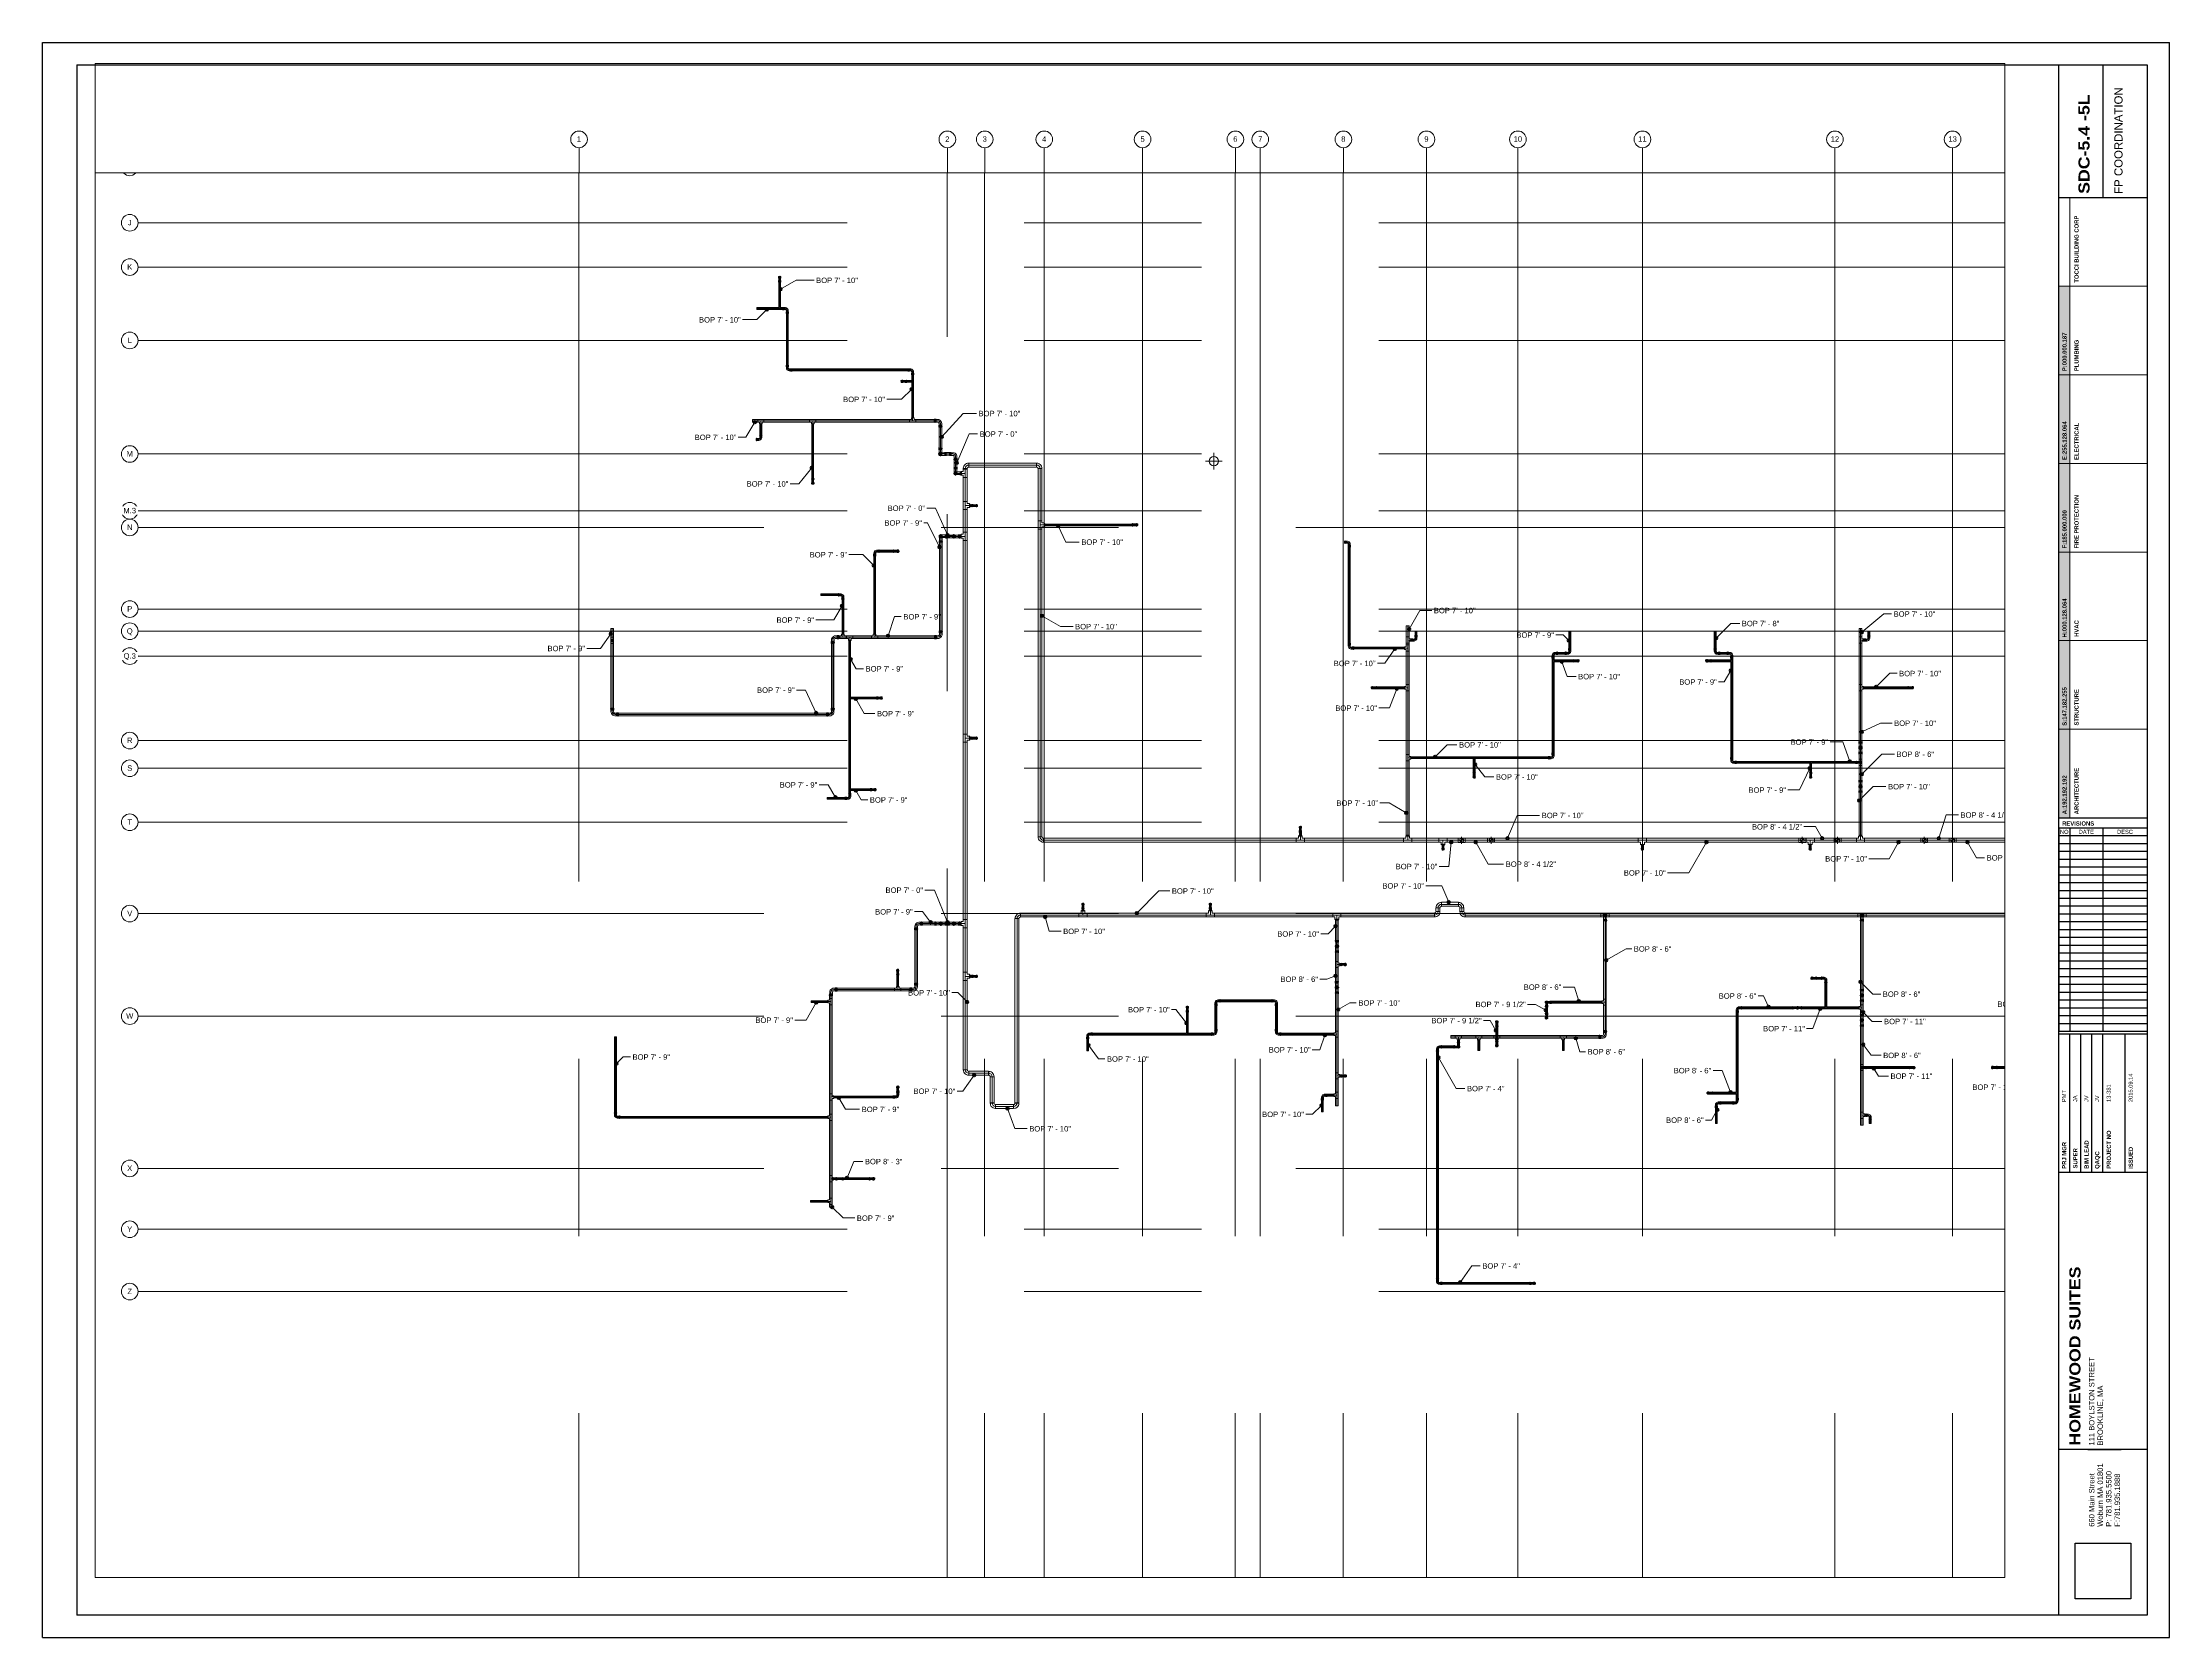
# Paper-space layout 'SDC - 0.0 - LL_B1' of a CAD drawing. Header units: inches. Extents: x -5.5 to 42.5, y -0.2 to 35.8.
# The model-space entities are those that its viewports show. They can reach past a viewport. Long polylines and large blocks are cut down to what shows.
import ezdxf

# ---------------------------------------------------------------- set-up
doc = ezdxf.new("R2010")
doc.units = ezdxf.units.IN
doc.header["$MEASUREMENT"] = 0
doc.linetypes.add('Grid Line', pattern=[0.875, 0.5, -0.125, 0.125, -0.125])
for name, color, linetype, lineweight in [('A-ANNO-NOTE', 250, 'Continuous', 9), ('G-ANNO-DIMS', 251, 'Continuous', 9), ('P-PIPE', 1, 'Continuous', 9), ('P-PIPE-CNTR', 1, 'Continuous', 9), ('S-GRID', 8, 'Continuous', 9), ('S-GRID-IDEN', 8, 'Continuous', 13)]:
    doc.layers.add(name, color=color, linetype=linetype, lineweight=lineweight)
doc.layers.add('VIEWPORT', color=7, linetype='Continuous', plot=False)
doc.layers.add('X - REF - ELEC', color=7, linetype='Continuous', true_color=0xff8040)
doc.styles.add('Arial', font='arial.ttf', dxfattribs={"height": 3.934132})
doc.styles.add('Arial Black', font='', dxfattribs={"height": 0.25})
doc.styles.add('Arial_1', font='arial.ttf', dxfattribs={"height": 5.901198})
doc.styles.add('Arial_2', font='arial.ttf', dxfattribs={"height": 0.092206})
doc.styles.add('Arial_B', font='arialbd.ttf', dxfattribs={"height": 0.095133})
doc.styles.get('Arial Black').set_extended_font_data('Arial Black')
picture_1 = doc.add_image_def('image1.jpg', size_in_pixel=(300, 300))

# ---------------------------------------------------------------- blocks, each defined once
blk = doc.blocks.new('Coordination Legend_36X48_2011 - Coordination Legend_36X48_2011-2112261-')
at = {"layer": 'A-ANNO-NOTE'}
for color, points in [(5, [(0, 10), (0, 12), (0.25, 12), (0.25, 10)]), (3, [(0, 4), (0, 6), (0.25, 6), (0.25, 4)]), (253, [(0, 2), (0.25, 2), (0.25, 0), (0, 0)])]:
    blk.add_hatch(color=color, dxfattribs=at).paths.add_polyline_path(points, flags=0)
at = {"layer": 'A-ANNO-NOTE', "true_color": 0xff8040, "transparency": 33554687}
blk.add_hatch(color=11, dxfattribs=at).paths.add_polyline_path([(0, 10), (0.25, 10), (0.25, 8), (0, 8)], flags=0)
at = {"layer": 'A-ANNO-NOTE', "true_color": 0xb90000}
blk.add_hatch(color=12, dxfattribs=at).paths.add_polyline_path([(0, 8), (0.25, 8), (0.25, 6), (0, 6)], flags=0)
at = {"layer": 'A-ANNO-NOTE', "true_color": 0x93b6ff}
blk.add_hatch(color=151, dxfattribs=at).paths.add_polyline_path([(0, 4), (0.25, 4), (0.25, 2), (0, 2)], flags=0)
at = {"layer": 'A-ANNO-NOTE'}
for p, q in [((0.25, 12), (0.25, 14)), ((0.25, 12), (0, 12)), ((0, 12), (0, 10)), ((0.25, 12), (2, 12)), ((0.25, 10), (0.25, 12)), ((0, 10), (0.25, 10)), ((0, 10), (0, 8)), ((0.25, 10), (0, 10)), ((0.25, 10), (2, 10)), ((0.25, 8), (0.25, 10)), ((0, 8), (0.25, 8)), ((0, 8), (0, 6)), ((0.25, 8), (0, 8)), ((0.25, 8), (2, 8)), ((0.25, 6), (0.25, 8)), ((0, 6), (0.25, 6)), ((0.25, 6), (0, 6)), ((0, 6), (0, 4)), ((0.25, 6), (2, 6)), ((0.25, 4), (0.25, 6)), ((0, 4), (0.25, 4)), ((0, 4), (0, 2)), ((0.25, 4), (0, 4)), ((0.25, 4), (2, 4)), ((0.25, 2), (0.25, 4)), ((0, 2), (0.25, 2)), ((0, 2), (0, 0)), ((0.25, 2), (0, 2)), ((0.25, 2), (2, 2)), ((0.25, 0), (0.25, 2)), ((0, 0), (0.25, 0))]:
    blk.add_line(p, q, dxfattribs=at)
at = {"layer": 'A-ANNO-NOTE', "char_height": 0.09513, "attachment_point": 1, "rotation": 90, "line_spacing_factor": 0.938532, "style": 'Arial_B'}
for s, insert, width in [('P:000.000.187', (0.085, 10.082), 1.008), ('E:255.128.064', (0.085, 8.078), 1.008), ('F:185.000.000', (0.085, 6.081), 1.00012), ('H:000.128.064', (0.085, 4.072), 1.017), ('S:147.182.255', (0.085, 2.079), 1.008), ('A:192.192.192', (0.085, 0.081), 1.01362)]:
    blk.add_mtext(s, dxfattribs=dict(at, insert=insert, width=width))
blk = doc.blocks.new('Victaulic-VicPress316-Elbow 90-45deg Style P568_P571 - Standard-V1-FIFTH LEVEL')
at = {"layer": 'P-PIPE'}
for p, q in [((-2327.1, 161.9), (-2327.1, 161.9)), ((-2327.1, 161.9), (-2325.7, 161.9)), ((-2324.8, 162.5), (-2325.7, 162.5)), ((-2325.7, 161.9), (-2324.8, 161.9)), ((-2325.7, 161.2), (-2324.8, 161.2)), ((-2323.6, 162.5), (-2324.9, 162.5)), ((-2324.9, 161.9), (-2324.9, 161.9)), ((-2324.9, 161.9), (-2324.9, 161.9)), ((-2324.9, 161.2), (-2323.6, 161.2)), ((-2324.8, 162.5), (-2324.8, 161.9)), ((-2324.8, 161.9), (-2324.8, 162.5)), ((-2324.8, 161.9), (-2324.8, 161.2)), ((-2324.8, 161.2), (-2324.8, 161.9)), ((-2324.2, 162.6), (-2324.7, 162.6)), ((-2324.7, 161.1), (-2324.2, 161.1)), ((-2324.2, 161.9), (-2324.2, 161.9)), ((-2324.2, 161.9), (-2324.2, 161.9)), ((-2323.6, 162.6), (-2323.9, 162.6)), ((-2323.9, 161.9), (-2323.9, 161.9)), ((-2323.9, 161.9), (-2323.9, 161.9)), ((-2323.9, 161.1), (-2323.6, 161.1)), ((-2323.6, 161.9), (-2323.6, 161.9)), ((-2323.6, 161.9), (-2323.6, 161.9)), ((-2323.6, 161.9), (-2323.6, 161.9)), ((-2323.6, 161.9), (-2323.6, 161.9))]:
    blk.add_line(p, q, dxfattribs=at)
at = {"layer": 'P-PIPE', "flags": 128}
for points in [[(-2326.2, 161.9), (-2326.3, 162.3), (-2326.6, 162.6), (-2326.9, 162.8), (-2327.3, 162.8), (-2327.7, 162.6), (-2328, 162.2), (-2328, 161.9)], [(-2328, 161.9), (-2327.9, 161.5), (-2327.7, 161.1), (-2327.3, 161), (-2326.9, 161), (-2326.5, 161.2), (-2326.3, 161.5), (-2326.2, 161.9)], [(-2326.4, 161.9), (-2326.5, 162.2), (-2326.7, 162.5), (-2327.1, 162.6), (-2327.4, 162.6), (-2327.7, 162.3), (-2327.9, 162), (-2327.9, 161.9)], [(-2327.9, 161.9), (-2327.8, 161.5), (-2327.5, 161.2), (-2327.2, 161.1), (-2326.8, 161.2), (-2326.5, 161.4), (-2326.4, 161.7), (-2326.4, 161.9)], [(-2325.7, 162.5), (-2326.2, 162.5), (-2326.7, 162.5), (-2327, 162.5), (-2327.1, 162.5), (-2327.1, 162.5)], [(-2327.1, 161.2), (-2327, 161.2), (-2326.8, 161.2), (-2326.4, 161.2), (-2325.9, 161.2), (-2325.7, 161.2)], [(-2324.9, 162.5), (-2324.7, 162.6), (-2324.7, 162.6)], [(-2324.7, 161.1), (-2324.9, 161.2), (-2324.9, 161.2)], [(-2324.2, 162.6), (-2324.2, 162.8), (-2324, 162.8), (-2323.9, 162.7), (-2323.9, 162.6)], [(-2324.2, 162.6), (-2324.2, 162.5), (-2324.2, 162.3), (-2324.2, 161.9), (-2324.2, 161.9)], [(-2324.2, 161.9), (-2324.2, 162.2), (-2324.2, 162.5), (-2324.2, 162.6), (-2324.2, 162.6)], [(-2324.2, 161.1), (-2324.2, 161.2), (-2324.2, 161.4), (-2324.2, 161.8), (-2324.2, 161.9)], [(-2324.2, 161.9), (-2324.2, 161.5), (-2324.2, 161.2), (-2324.2, 161.1), (-2324.2, 161.1)], [(-2323.9, 161.1), (-2324, 161), (-2324.1, 161), (-2324.2, 161.1), (-2324.2, 161.1)], [(-2323.9, 162.6), (-2323.9, 162.5), (-2323.9, 162.3), (-2323.9, 161.9), (-2323.9, 161.9)], [(-2323.9, 161.9), (-2323.9, 162.2), (-2323.9, 162.5), (-2323.9, 162.6), (-2323.9, 162.6)], [(-2323.9, 161.1), (-2323.9, 161.2), (-2323.9, 161.4), (-2323.9, 161.8), (-2323.9, 161.9)], [(-2323.9, 161.9), (-2323.9, 161.5), (-2323.9, 161.2), (-2323.9, 161.1), (-2323.9, 161.1)]]:
    blk.add_lwpolyline(points, dxfattribs=at)
at = {"layer": 'P-PIPE'}
for radius, start, end in [(0.767, 0, 180), (0.767, 0, 180), (0.767, 0, 180), (0.767, 180, 360), (0.767, 180, 0), (0.767, 180, 0), (0.657, 360, 180), (0.657, 0, 180), (0.657, 90, 180), (0.658, 180, 0), (0.658, 180, 0), (0.657, 180, 270), (0.658, 0, 90), (0.658, 270, 0)]:
    blk.add_arc((-2327.1, 161.9), radius, start, end, dxfattribs=at)
blk = doc.blocks.new('Elbow - Welded - Generic - Standard-1127339-FIFTH LEVEL')
at = {"layer": 'P-PIPE'}
for p, q in [((-2.5, -1.4), (-2.5, 1.4)), ((-2.5, 1.4), (-2.5, -1.4)), ((1.4, 2.5), (-1.4, 2.5)), ((-1.4, 2.5), (1.4, 2.5))]:
    blk.add_line(p, q, dxfattribs=at)
at = {"layer": 'P-PIPE', "flags": 128}
for points in [[(-1.4, 2.5), (-1.5, 2.1), (-1.8, 1.7), (-2.2, 1.5), (-2.5, 1.4)], [(-2.5, -1.4), (-1.7, -1.3), (-0.9, -1.1), (-0.1, -0.6), (0.5, 0), (1, 0.7), (1.3, 1.5), (1.4, 2.3), (1.4, 2.5)]]:
    blk.add_lwpolyline(points, dxfattribs=at)
blk = doc.blocks.new('Victaulic-VicPress316-Elbow 90-45deg Style P568_P571 - Standard-523083-FIFTH LEVEL')
at = {"layer": 'P-PIPE'}
for p, q in [((-3.2, 0.8), (-3.5, 0.8)), ((-3.5, 0.8), (-3.5, -0.8)), ((-3.5, -0.8), (-3.5, 0.8)), ((-2.2, 0.7), (-3.5, 0.7)), ((-3.5, -0.7), (-3.5, 0.7)), ((-3.5, 0.7), (-3.5, -0.7)), ((-3.2, -0.8), (-3.2, 0.8)), ((-3.2, 0.8), (-3.2, -0.8)), ((-2.4, 0.8), (-2.9, 0.8)), ((-2.9, -0.8), (-2.9, 0.8)), ((-2.9, 0.8), (-2.9, -0.8)), ((-1.4, 0.7), (-2.3, 0.7)), ((-2.3, 0), (-2.3, 0.7)), ((-2.3, 0.7), (-2.3, 0)), ((-2.2, -0.7), (-2.2, 0.7)), ((-2.2, 0.7), (-2.2, -0.7)), ((-0.8, 3.5), (-0.8, 3.2)), ((0.8, 3.5), (-0.8, 3.5)), ((-0.8, 3.5), (0.8, 3.5)), ((-0.8, 3.2), (0.8, 3.2)), ((0.8, 3.2), (-0.8, 3.2)), ((-0.8, 2.9), (-0.8, 2.4)), ((-0.8, 2.9), (0.8, 2.9)), ((0.8, 2.9), (-0.8, 2.9)), ((-0.7, 3.5), (-0.7, 2.2)), ((-0.7, 3.5), (0.7, 3.5)), ((0.7, 3.5), (-0.7, 3.5)), ((-0.7, 2.3), (-0.7, 1.4)), ((0, 2.3), (-0.7, 2.3)), ((-0.7, 2.3), (0, 2.3)), ((-0.7, 2.2), (0.7, 2.2)), ((0.7, 2.2), (-0.7, 2.2)), ((0, 2.3), (0.7, 2.3)), ((0.7, 2.3), (0, 2.3)), ((0, 1.4), (0, 2.3)), ((0.7, 2.2), (0.7, 3.5)), ((0.7, 1.4), (0.7, 2.3)), ((0.8, 3.2), (0.8, 3.5)), ((0.8, 2.4), (0.8, 2.9)), ((-3.5, -0.7), (-2.2, -0.7)), ((-3.5, -0.8), (-3.2, -0.8)), ((-2.9, -0.8), (-2.4, -0.8)), ((-2.3, 0), (-2.3, -0.7)), ((-2.3, -0.7), (-2.3, 0)), ((-1.4, 0), (-2.3, 0)), ((-2.3, -0.7), (-1.4, -0.7))]:
    blk.add_line(p, q, dxfattribs=at)
at = {"layer": 'P-PIPE', "flags": 128}
for points in [[(-3.2, 0.8), (-3.1, 0.9), (-3, 0.9), (-2.9, 0.8), (-2.9, 0.8)], [(-3.2, 0.8), (-3.2, 0.7), (-3.2, 0.4), (-3.2, 0.1), (-3.2, -0.3), (-3.2, -0.6), (-3.2, -0.8), (-3.2, -0.8)], [(-3.2, -0.8), (-3.2, -0.7), (-3.2, -0.4), (-3.2, -0.1), (-3.2, 0.3), (-3.2, 0.6), (-3.2, 0.8), (-3.2, 0.8)], [(-2.9, -0.8), (-2.9, -0.7), (-2.9, -0.4), (-2.9, -0.1), (-2.9, 0.3), (-2.9, 0.6), (-2.9, 0.8), (-2.9, 0.8)], [(-2.9, 0.8), (-2.9, 0.7), (-2.9, 0.4), (-2.9, 0.1), (-2.9, -0.3), (-2.9, -0.6), (-2.9, -0.8), (-2.9, -0.8)], [(-2.4, 0.8), (-2.2, 0.7), (-2.2, 0.7)], [(-0.7, 1.4), (-0.7, 1), (-1, 0.8), (-1.4, 0.7), (-1.4, 0.7)], [(-1.4, -0.7), (-0.8, -0.6), (-0.2, -0.3), (0.2, 0.1), (0.5, 0.7), (0.7, 1.3), (0.7, 1.4)], [(-0.8, 2.9), (-0.9, 3), (-0.9, 3.1), (-0.8, 3.2), (-0.8, 3.2)], [(0.8, 3.2), (0.7, 3.2), (0.4, 3.2), (0.1, 3.2), (-0.3, 3.2), (-0.6, 3.2), (-0.8, 3.2), (-0.8, 3.2)], [(-0.8, 3.2), (-0.7, 3.2), (-0.4, 3.2), (-0.1, 3.2), (0.3, 3.2), (0.6, 3.2), (0.8, 3.2), (0.8, 3.2)], [(-0.8, 2.9), (-0.7, 2.9), (-0.4, 2.9), (-0.1, 2.9), (0.3, 2.9), (0.6, 2.9), (0.8, 2.9), (0.8, 2.9)], [(0.8, 2.9), (0.7, 2.9), (0.4, 2.9), (0.1, 2.9), (-0.3, 2.9), (-0.6, 2.9), (-0.8, 2.9), (-0.8, 2.9)], [(-0.7, 2.2), (-0.8, 2.4), (-0.8, 2.4)], [(0.8, 2.4), (0.7, 2.2), (0.7, 2.2)], [(0.8, 3.2), (0.9, 3.1), (0.9, 3), (0.8, 2.9), (0.8, 2.9)], [(-2.9, -0.8), (-3, -0.9), (-3.1, -0.9), (-3.2, -0.8), (-3.2, -0.8)], [(-2.2, -0.7), (-2.4, -0.8), (-2.4, -0.8)]]:
    blk.add_lwpolyline(points, dxfattribs=at)
at = {"layer": 'P-PIPE'}
blk.add_arc((-1.4, 1.4), 1.39, 270, 0, dxfattribs=at)
blk = doc.blocks.new('Victaulic-VicPress316-Elbow 90-45deg Style P568_P571 - Standard-V2-FIFTH LEVEL')
at = {"layer": 'P-PIPE'}
for p, q in [((-1934.3, 162.6), (-1934.6, 162.6)), ((-1933.3, 162.5), (-1934.6, 162.5)), ((-1934.6, 161.9), (-1934.6, 161.9)), ((-1934.6, 161.9), (-1934.6, 161.9)), ((-1934.6, 161.9), (-1934.6, 161.9)), ((-1934.6, 161.9), (-1934.6, 161.9)), ((-1934.6, 161.2), (-1933.3, 161.2)), ((-1934.6, 161.1), (-1934.3, 161.1)), ((-1934.3, 161.9), (-1934.3, 161.9)), ((-1934.3, 161.9), (-1934.3, 161.9)), ((-1933.6, 162.6), (-1934, 162.6)), ((-1934, 161.9), (-1934, 161.9)), ((-1934, 161.9), (-1934, 161.9)), ((-1934, 161.1), (-1933.6, 161.1)), ((-1932.5, 162.5), (-1933.5, 162.5)), ((-1933.5, 162.5), (-1933.5, 161.9)), ((-1933.5, 161.9), (-1933.5, 162.5)), ((-1933.5, 161.9), (-1933.5, 161.2)), ((-1933.5, 161.2), (-1933.5, 161.9)), ((-1932.5, 161.9), (-1933.5, 161.9)), ((-1933.5, 161.2), (-1932.5, 161.2)), ((-1933.3, 161.9), (-1933.3, 161.9)), ((-1933.3, 161.9), (-1933.3, 161.9)), ((-1932.5, 161.9), (-1931.1, 161.9)), ((-1931.1, 161.9), (-1931.1, 161.9))]:
    blk.add_line(p, q, dxfattribs=at)
at = {"layer": 'P-PIPE', "flags": 128}
for points in [[(-1934.3, 162.6), (-1934.2, 162.8), (-1934.1, 162.8), (-1934, 162.7), (-1934, 162.6)], [(-1934.3, 162.6), (-1934.3, 162.5), (-1934.3, 162.3), (-1934.3, 161.9), (-1934.3, 161.9)], [(-1934.3, 161.9), (-1934.3, 162.2), (-1934.3, 162.5), (-1934.3, 162.6), (-1934.3, 162.6)], [(-1934.3, 161.1), (-1934.3, 161.2), (-1934.3, 161.4), (-1934.3, 161.8), (-1934.3, 161.9)], [(-1934.3, 161.9), (-1934.3, 161.5), (-1934.3, 161.2), (-1934.3, 161.1), (-1934.3, 161.1)], [(-1934, 161.1), (-1934.1, 161), (-1934.2, 161), (-1934.3, 161.1), (-1934.3, 161.1)], [(-1934, 162.6), (-1934, 162.5), (-1934, 162.3), (-1934, 161.9), (-1934, 161.9)], [(-1934, 161.9), (-1934, 162.2), (-1934, 162.5), (-1934, 162.6), (-1934, 162.6)], [(-1934, 161.1), (-1934, 161.2), (-1934, 161.4), (-1934, 161.8), (-1934, 161.9)], [(-1934, 161.9), (-1934, 161.5), (-1934, 161.2), (-1934, 161.1), (-1934, 161.1)], [(-1933.6, 162.6), (-1933.4, 162.5), (-1933.3, 162.5)], [(-1933.3, 161.2), (-1933.5, 161.1), (-1933.6, 161.1)], [(-1931.1, 162.5), (-1931.2, 162.5), (-1931.5, 162.5), (-1931.9, 162.5), (-1932.4, 162.5), (-1932.5, 162.5)], [(-1932.5, 161.2), (-1932, 161.2), (-1931.6, 161.2), (-1931.3, 161.2), (-1931.1, 161.2), (-1931.1, 161.2)], [(-1930.2, 161.9), (-1930.3, 162.3), (-1930.6, 162.6), (-1930.9, 162.8), (-1931.3, 162.8), (-1931.7, 162.6), (-1932, 162.2), (-1932, 161.9)], [(-1932, 161.9), (-1931.9, 161.5), (-1931.7, 161.1), (-1931.3, 161), (-1930.9, 161), (-1930.5, 161.2), (-1930.3, 161.5), (-1930.2, 161.9)], [(-1930.4, 161.9), (-1930.5, 162.2), (-1930.7, 162.5), (-1931.1, 162.6), (-1931.4, 162.6), (-1931.7, 162.3), (-1931.9, 162), (-1931.9, 161.9)], [(-1931.9, 161.9), (-1931.8, 161.5), (-1931.5, 161.2), (-1931.2, 161.1), (-1930.8, 161.2), (-1930.5, 161.4), (-1930.4, 161.7), (-1930.4, 161.9)]]:
    blk.add_lwpolyline(points, dxfattribs=at)
at = {"layer": 'P-PIPE'}
for radius, start, end in [(0.766, 0, 180), (0.766, 0, 180), (0.766, 0, 180), (0.766, 180, 0), (0.766, 180, 0), (0.766, 180, 0), (0.657, 0, 180), (0.657, 0, 180), (0.657, 90, 180), (0.658, 180, 0), (0.658, 180, 0), (0.657, 180, 270), (0.658, 0, 90), (0.658, 270, 0)]:
    blk.add_arc((-1931.1, 161.9), radius, start, end, dxfattribs=at)
blk = doc.blocks.new('Victaulic-VicPress316-Elbow 90-45deg Style P568_P571 - Standard-1125944-FIFTH LEVEL')
at = {"layer": 'P-PIPE'}
for p, q in [((-4.2, 1.1), (-4.5, 1.1)), ((-4.5, 1.1), (-4.5, -1.1)), ((-4.5, -1.1), (-4.5, 1.1)), ((-3.1, 0.9), (-4.5, 0.9)), ((-4.5, -1), (-4.5, 0.9)), ((-4.5, 0.9), (-4.5, -1)), ((-4.2, -1.1), (-4.2, 1.1)), ((-4.2, 1.1), (-4.2, -1.1)), ((-3.3, 1.1), (-3.8, 1.1)), ((-3.8, -1.1), (-3.8, 1.1)), ((-3.8, 1.1), (-3.8, -1.1)), ((-2, 0.9), (-3.2, 0.9)), ((-3.2, 0), (-3.2, 0.9)), ((-3.2, 0.9), (-3.2, 0)), ((-3.1, -1), (-3.1, 0.9)), ((-3.1, 0.9), (-3.1, -1)), ((-1.1, 4.5), (-1.1, 4.2)), ((1.1, 4.5), (-1.1, 4.5)), ((-1.1, 4.5), (1.1, 4.5)), ((-1.1, 4.2), (1.1, 4.2)), ((1.1, 4.2), (-1.1, 4.2)), ((-1.1, 3.8), (-1.1, 3.3)), ((-1.1, 3.8), (1.1, 3.8)), ((1.1, 3.8), (-1.1, 3.8)), ((-1, 4.5), (-1, 3.1)), ((-1, 4.5), (0.9, 4.5)), ((0.9, 4.5), (-1, 4.5)), ((-1, 3.2), (-1, 2)), ((0, 3.2), (-1, 3.2)), ((-1, 3.2), (0, 3.2)), ((-1, 3.1), (0.9, 3.1)), ((0.9, 3.1), (-1, 3.1)), ((0, 3.2), (0.9, 3.2)), ((0.9, 3.2), (0, 3.2)), ((0, 2), (0, 3.2)), ((0.9, 3.1), (0.9, 4.5)), ((0.9, 2), (0.9, 3.2)), ((1.1, 4.2), (1.1, 4.5)), ((1.1, 3.3), (1.1, 3.8)), ((-4.5, -1), (-3.1, -1)), ((-4.5, -1.1), (-4.2, -1.1)), ((-3.8, -1.1), (-3.3, -1.1)), ((-3.2, 0), (-3.2, -1)), ((-3.2, -1), (-3.2, 0)), ((-2, 0), (-3.2, 0)), ((-3.2, -1), (-2, -1))]:
    blk.add_line(p, q, dxfattribs=at)
at = {"layer": 'P-PIPE', "flags": 128}
for points in [[(-4.2, 1.1), (-4.1, 1.2), (-3.9, 1.2), (-3.8, 1.1), (-3.8, 1.1)], [(-4.2, 1.1), (-4.2, 1), (-4.2, 0.7), (-4.2, 0.3), (-4.2, -0.1), (-4.2, -0.5), (-4.2, -0.9), (-4.2, -1), (-4.2, -1.1)], [(-4.2, -1.1), (-4.2, -1), (-4.2, -0.7), (-4.2, -0.3), (-4.2, 0.1), (-4.2, 0.5), (-4.2, 0.9), (-4.2, 1), (-4.2, 1.1)], [(-3.8, -1.1), (-3.8, -1), (-3.8, -0.7), (-3.8, -0.3), (-3.8, 0.1), (-3.8, 0.5), (-3.8, 0.9), (-3.8, 1), (-3.8, 1.1)], [(-3.8, 1.1), (-3.8, 1), (-3.8, 0.7), (-3.8, 0.3), (-3.8, -0.1), (-3.8, -0.5), (-3.8, -0.9), (-3.8, -1), (-3.8, -1.1)], [(-3.3, 1.1), (-3.1, 1), (-3.1, 0.9)], [(-1, 2), (-1, 1.6), (-1.3, 1.2), (-1.7, 1), (-2, 0.9)], [(-2, -1), (-1.3, -0.9), (-0.6, -0.6), (0, -0.1), (0.5, 0.4), (0.8, 1.1), (0.9, 1.8), (0.9, 2)], [(-1.1, 3.8), (-1.2, 3.9), (-1.2, 4.1), (-1.1, 4.2), (-1.1, 4.2)], [(1.1, 4.2), (1, 4.2), (0.7, 4.2), (0.3, 4.2), (-0.1, 4.2), (-0.5, 4.2), (-0.9, 4.2), (-1, 4.2), (-1.1, 4.2)], [(-1.1, 4.2), (-1, 4.2), (-0.7, 4.2), (-0.3, 4.2), (0.1, 4.2), (0.5, 4.2), (0.9, 4.2), (1, 4.2), (1.1, 4.2)], [(-1.1, 3.8), (-1, 3.8), (-0.7, 3.8), (-0.3, 3.8), (0.1, 3.8), (0.5, 3.8), (0.9, 3.8), (1, 3.8), (1.1, 3.8)], [(1.1, 3.8), (1, 3.8), (0.7, 3.8), (0.3, 3.8), (-0.1, 3.8), (-0.5, 3.8), (-0.9, 3.8), (-1, 3.8), (-1.1, 3.8)], [(-1, 3.1), (-1.1, 3.3), (-1.1, 3.3)], [(1.1, 3.3), (1, 3.1), (0.9, 3.1)], [(1.1, 4.2), (1.2, 4.1), (1.2, 3.9), (1.1, 3.8), (1.1, 3.8)], [(-3.8, -1.1), (-3.9, -1.2), (-4.1, -1.2), (-4.2, -1.1), (-4.2, -1.1)], [(-3.1, -1), (-3.3, -1.1), (-3.3, -1.1)]]:
    blk.add_lwpolyline(points, dxfattribs=at)
at = {"layer": 'P-PIPE'}
blk.add_arc((-2, 2), 2.02, 270, 0, dxfattribs=at)
blk = doc.blocks.new('Transition - Generic - Plumbing-CW-1022941-FIFTH LEVEL')
at = {"layer": 'P-PIPE'}
for radius, start, end in [(0.812, 0, 180), (0.812, 180, 0), (0.562, 360, 180), (0.563, 180, 0)]:
    blk.add_arc((-3323.9, 470.3), radius, start, end, dxfattribs=at)
blk = doc.blocks.new('Victaulic-VicPress316-Elbow 90-45deg Style P568_P571 - Standard-V6-FIFTH LEVEL')
at = {"layer": 'P-PIPE'}
for p, q in [((-2635.7, 461.8), (-2636, 461.8)), ((-2634.7, 461.7), (-2636, 461.7)), ((-2634.9, 461.8), (-2635.4, 461.8)), ((-2633.9, 461.7), (-2634.8, 461.7)), ((-2633.9, 461.1), (-2634.8, 461.1)), ((-2633.3, 464.6), (-2633.3, 464.3)), ((-2631.7, 464.6), (-2633.3, 464.6)), ((-2633.3, 464.6), (-2631.7, 464.6)), ((-2633.3, 464.3), (-2633.3, 464.3)), ((-2633.3, 464.3), (-2631.7, 464.3)), ((-2631.7, 464.3), (-2633.3, 464.3)), ((-2633.3, 464), (-2633.3, 464)), ((-2633.3, 464), (-2633.3, 463.5)), ((-2633.3, 464), (-2631.7, 464)), ((-2631.7, 464), (-2633.3, 464)), ((-2633.2, 464.6), (-2633.2, 463.3)), ((-2633.2, 464.6), (-2631.8, 464.6)), ((-2631.8, 464.6), (-2633.2, 464.6)), ((-2633.2, 463.4), (-2633.2, 462.5)), ((-2632.6, 463.4), (-2633.2, 463.4)), ((-2633.2, 463.4), (-2632.4, 463.4)), ((-2633.2, 463.3), (-2631.8, 463.3)), ((-2631.8, 463.3), (-2633.2, 463.3)), ((-2631.8, 463.4), (-2632.6, 463.4)), ((-2632.5, 462.5), (-2632.5, 463.4)), ((-2632.4, 463.4), (-2631.8, 463.4)), ((-2631.8, 463.3), (-2631.8, 464.6)), ((-2631.8, 462.5), (-2631.8, 463.4)), ((-2631.7, 464.3), (-2631.7, 464.6)), ((-2631.7, 464.3), (-2631.7, 464.3)), ((-2631.7, 464), (-2631.7, 464)), ((-2631.7, 463.5), (-2631.7, 464)), ((-2636, 460.4), (-2634.7, 460.4)), ((-2636, 460.3), (-2635.7, 460.3)), ((-2635.4, 460.3), (-2634.9, 460.3)), ((-2634.8, 460.4), (-2633.9, 460.4))]:
    blk.add_line(p, q, dxfattribs=at)
at = {"layer": 'P-PIPE', "flags": 128}
for points in [[(-2635.5, 460.2), (-2635.6, 460.2), (-2635.7, 460.3), (-2635.7, 460.4), (-2635.7, 460.6), (-2635.7, 460.9), (-2635.7, 461.3), (-2635.7, 461.6), (-2635.7, 461.7), (-2635.7, 461.8), (-2635.7, 461.9), (-2635.7, 461.9), (-2635.5, 462)], [(-2635.5, 460.2), (-2635.4, 460.2), (-2635.4, 460.3), (-2635.3, 460.4), (-2635.3, 460.6), (-2635.3, 460.9), (-2635.3, 461.3), (-2635.3, 461.6), (-2635.3, 461.7), (-2635.4, 461.8), (-2635.4, 461.9), (-2635.4, 461.9), (-2635.5, 462)], [(-2634.9, 461.8), (-2634.8, 461.8), (-2634.7, 461.7)], [(-2633.2, 462.5), (-2633.2, 462.1), (-2633.5, 461.8), (-2633.8, 461.7), (-2633.9, 461.7)], [(-2633.9, 460.4), (-2633.3, 460.5), (-2632.7, 460.8), (-2632.3, 461.2), (-2632, 461.7), (-2631.8, 462.3), (-2631.8, 462.5)], [(-2633.3, 464), (-2633.4, 464), (-2633.4, 464.2), (-2633.3, 464.3), (-2633.3, 464.3)], [(-2631.7, 464.3), (-2631.8, 464.3), (-2632.1, 464.3), (-2632.4, 464.3), (-2632.8, 464.3), (-2633.1, 464.3), (-2633.3, 464.3), (-2633.3, 464.3)], [(-2633.3, 464.3), (-2633.2, 464.3), (-2632.9, 464.3), (-2632.6, 464.3), (-2632.2, 464.3), (-2631.9, 464.3), (-2631.7, 464.3), (-2631.7, 464.3)], [(-2633.3, 464), (-2633.1, 464), (-2632.9, 464), (-2632.5, 464), (-2632.1, 464), (-2631.9, 464), (-2631.7, 464), (-2631.7, 464)], [(-2631.7, 464), (-2631.9, 464), (-2632.1, 464), (-2632.5, 464), (-2632.9, 464), (-2633.1, 464), (-2633.3, 464), (-2633.3, 464)], [(-2633.2, 463.3), (-2633.3, 463.5), (-2633.3, 463.5)], [(-2631.7, 463.5), (-2631.8, 463.3), (-2631.8, 463.3)], [(-2631.7, 464.3), (-2631.6, 464.2), (-2631.6, 464), (-2631.7, 464), (-2631.7, 464)], [(-2634.9, 460.3), (-2634.8, 460.4), (-2634.7, 460.4)]]:
    blk.add_lwpolyline(points, dxfattribs=at)
at = {"layer": 'P-PIPE'}
for centre, major_axis, ratio, start_param, end_param in [((-2636, 461.1), (0, 0.767), 0.083045, 0, 3.141593), ((-2636, 461.1), (0, 0.657), 0.083045, 0, 3.141593), ((-2636, 461.1), (0, 0.766), 0.083045, 3.141593, 6.283185), ((-2636, 461.1), (0, 0.658), 0.083045, 3.141593, 6.283185), ((-2635.7, 461.1), (0, 0.767), 0.083045, 3.141593, 6.283185), ((-2635.7, 461.1), (0, 0.766), 0.083045, 0, 3.141593), ((-2635.4, 461.1), (0, 0.767), 0.083045, 3.141593, 6.283185), ((-2635.4, 461.1), (0, 0.766), 0.083045, 0, 3.141593), ((-2634.8, 461.1), (0, 0.658), 0.083045, 0, 1.570796), ((-2634.8, 461.1), (0, 0.657), 0.083045, 1.570796, 3.141593), ((-2634.7, 461.1), (0, 0.657), 0.083045, 0, 3.141593), ((-2634.8, 461.1), (0, 0.658), 0.083045, 4.712389, 6.283185), ((-2634.8, 461.1), (0, 0.657), 0.083045, 3.141593, 4.712389), ((-2634.7, 461.1), (0, 0.658), 0.083045, 3.141593, 6.283185), ((-2633.9, 462.5), (0, 1.39), 0.996546, 3.141593, 4.712389)]:
    blk.add_ellipse(centre, major_axis=major_axis, ratio=ratio, start_param=start_param, end_param=end_param, dxfattribs=at)
blk = doc.blocks.new('Victaulic-VicPress316-Elbow 90-45deg Style P568_P571 - Standard-V7-FIFTH LEVEL')
at = {"layer": 'P-PIPE'}
for p, q in [((-2642.2, 461.7), (-2643.1, 461.7)), ((-2643.1, 461.1), (-2642.2, 461.1)), ((-2641, 461.7), (-2642.3, 461.7)), ((-2641.6, 461.8), (-2642.1, 461.8)), ((-2641, 461.8), (-2641.3, 461.8)), ((-2645.3, 458.6), (-2645.3, 458.2)), ((-2645.3, 458.2), (-2645.3, 458.2)), ((-2643.7, 458.2), (-2645.3, 458.2)), ((-2645.3, 458.2), (-2643.7, 458.2)), ((-2645.3, 457.9), (-2645.3, 457.6)), ((-2645.3, 457.9), (-2645.3, 457.9)), ((-2643.7, 457.9), (-2645.3, 457.9)), ((-2645.3, 457.9), (-2643.7, 457.9)), ((-2645.3, 457.6), (-2643.7, 457.6)), ((-2643.7, 457.6), (-2645.3, 457.6)), ((-2645.2, 459.7), (-2645.2, 458.7)), ((-2645.2, 458.9), (-2645.2, 457.6)), ((-2643.8, 458.9), (-2645.2, 458.9)), ((-2645.2, 458.9), (-2643.8, 458.9)), ((-2644.4, 458.7), (-2645.2, 458.7)), ((-2645.2, 458.7), (-2644.6, 458.7)), ((-2643.8, 457.6), (-2645.2, 457.6)), ((-2645.2, 457.6), (-2643.8, 457.6)), ((-2644.6, 458.7), (-2643.8, 458.7)), ((-2644.5, 459.7), (-2644.5, 458.7)), ((-2643.8, 458.7), (-2644.4, 458.7)), ((-2643.8, 458.7), (-2643.8, 459.7)), ((-2643.8, 457.6), (-2643.8, 458.9)), ((-2643.7, 458.2), (-2643.7, 458.6)), ((-2643.7, 458.2), (-2643.7, 458.2)), ((-2643.7, 457.6), (-2643.7, 457.9)), ((-2643.7, 457.9), (-2643.7, 457.9)), ((-2643.1, 460.4), (-2642.2, 460.4)), ((-2642.3, 460.4), (-2641, 460.4)), ((-2642.1, 460.3), (-2641.6, 460.3)), ((-2641.3, 460.3), (-2641, 460.3))]:
    blk.add_line(p, q, dxfattribs=at)
at = {"layer": 'P-PIPE', "flags": 128}
for points in [[(-2643.1, 461.7), (-2643.7, 461.6), (-2644.3, 461.4), (-2644.7, 460.9), (-2645, 460.4), (-2645.2, 459.8), (-2645.2, 459.7)], [(-2642.1, 461.8), (-2642.2, 461.8), (-2642.3, 461.7)], [(-2641.5, 460.2), (-2641.6, 460.2), (-2641.6, 460.3), (-2641.7, 460.4), (-2641.7, 460.6), (-2641.7, 460.9), (-2641.7, 461.3), (-2641.7, 461.6), (-2641.7, 461.7), (-2641.6, 461.8), (-2641.6, 461.9), (-2641.6, 461.9), (-2641.5, 462)], [(-2641.5, 460.2), (-2641.4, 460.2), (-2641.3, 460.3), (-2641.3, 460.4), (-2641.3, 460.6), (-2641.3, 460.9), (-2641.3, 461.3), (-2641.3, 461.6), (-2641.3, 461.7), (-2641.3, 461.8), (-2641.3, 461.9), (-2641.3, 461.9), (-2641.5, 462)], [(-2645.3, 457.9), (-2645.4, 458), (-2645.4, 458.1), (-2645.3, 458.2), (-2645.3, 458.2)], [(-2645.3, 458.6), (-2645.2, 458.8), (-2645.2, 458.9)], [(-2643.7, 458.2), (-2643.8, 458.2), (-2644.1, 458.2), (-2644.4, 458.2), (-2644.8, 458.2), (-2645.1, 458.2), (-2645.3, 458.2), (-2645.3, 458.2)], [(-2645.3, 458.2), (-2645.2, 458.2), (-2644.9, 458.2), (-2644.6, 458.2), (-2644.2, 458.2), (-2643.9, 458.2), (-2643.7, 458.2), (-2643.7, 458.2)], [(-2645.3, 457.9), (-2645.1, 457.9), (-2644.9, 457.9), (-2644.5, 457.9), (-2644.1, 457.9), (-2643.9, 457.9), (-2643.7, 457.9), (-2643.7, 457.9)], [(-2643.7, 457.9), (-2643.9, 457.9), (-2644.1, 457.9), (-2644.5, 457.9), (-2644.9, 457.9), (-2645.1, 457.9), (-2645.3, 457.9), (-2645.3, 457.9)], [(-2643.8, 459.7), (-2643.8, 460), (-2643.5, 460.3), (-2643.2, 460.4), (-2643.1, 460.4)], [(-2643.8, 458.9), (-2643.7, 458.7), (-2643.7, 458.6)], [(-2643.7, 458.2), (-2643.6, 458.1), (-2643.6, 458), (-2643.7, 457.9), (-2643.7, 457.9)], [(-2642.1, 460.3), (-2642.2, 460.4), (-2642.3, 460.4)]]:
    blk.add_lwpolyline(points, dxfattribs=at)
at = {"layer": 'P-PIPE'}
for centre, major_axis, ratio, start_param, end_param in [((-2643.1, 459.7), (0, 1.39), 0.996546, 0, 1.570796), ((-2642.3, 461.1), (0, 0.657), 0.083045, 3.141593, 6.283185), ((-2642.3, 461.1), (0, 0.658), 0.083045, 0, 3.141593), ((-2642.2, 461.1), (0, 0.658), 0.083045, 0, 1.570796), ((-2642.2, 461.1), (0, 0.658), 0.083045, 4.712389, 6.283185), ((-2642.2, 461.1), (0, 0.657), 0.083045, 3.141593, 4.712389), ((-2642.2, 461.1), (0, 0.657), 0.083045, 1.570796, 3.141593), ((-2641.6, 461.1), (0, 0.766), 0.083045, 0, 3.141593), ((-2641.6, 461.1), (0, 0.767), 0.083045, 3.141593, 6.283185), ((-2641.3, 461.1), (0, 0.766), 0.083045, 0, 3.141593), ((-2641.3, 461.1), (0, 0.767), 0.083045, 3.141593, 6.283185), ((-2641, 461.1), (0, 0.767), 0.083045, 0, 3.141593), ((-2641, 461.1), (0, 0.766), 0.083045, 3.141593, 6.283185), ((-2641, 461.1), (0, 0.657), 0.083045, 3.141593, 6.283185), ((-2641, 461.1), (0, 0.658), 0.083045, 0, 3.141593)]:
    blk.add_ellipse(centre, major_axis=major_axis, ratio=ratio, start_param=start_param, end_param=end_param, dxfattribs=at)
blk = doc.blocks.new('Victaulic-VicPress316-Elbow 90-45deg Style P568_P571 - Standard-V3-FIFTH LEVEL')
at = {"layer": 'P-PIPE'}
for p, q in [((-1291.6, 145.1), (-1291.9, 145.1)), ((-1290.6, 145), (-1291.9, 145)), ((-1291.9, 144.4), (-1291.9, 144.4)), ((-1291.9, 144.4), (-1291.9, 144.4)), ((-1291.9, 144.4), (-1291.9, 144.4)), ((-1291.9, 144.4), (-1291.9, 144.4)), ((-1291.9, 143.7), (-1290.6, 143.7)), ((-1291.9, 143.6), (-1291.6, 143.6)), ((-1291.6, 144.4), (-1291.6, 144.4)), ((-1291.6, 144.4), (-1291.6, 144.4)), ((-1290.8, 145.1), (-1291.3, 145.1)), ((-1291.3, 144.4), (-1291.3, 144.4)), ((-1291.3, 144.4), (-1291.3, 144.4)), ((-1291.3, 143.6), (-1290.8, 143.6)), ((-1289.8, 145), (-1290.7, 145)), ((-1290.7, 145), (-1290.7, 144.4)), ((-1290.7, 144.4), (-1290.7, 145)), ((-1290.7, 144.4), (-1290.7, 143.7)), ((-1290.7, 143.7), (-1290.7, 144.4)), ((-1289.8, 144.4), (-1290.7, 144.4)), ((-1290.7, 143.7), (-1289.8, 143.7)), ((-1290.6, 144.4), (-1290.6, 144.4)), ((-1290.6, 144.4), (-1290.6, 144.4)), ((-1288.4, 144.4), (-1289.8, 144.4)), ((-1288.4, 144.4), (-1288.4, 144.4))]:
    blk.add_line(p, q, dxfattribs=at)
at = {"layer": 'P-PIPE', "flags": 128}
for points in [[(-1291.6, 145.1), (-1291.5, 145.3), (-1291.4, 145.3), (-1291.3, 145.2), (-1291.3, 145.1)], [(-1291.6, 145.1), (-1291.6, 145), (-1291.6, 144.8), (-1291.6, 144.4), (-1291.6, 144.4)], [(-1291.6, 144.4), (-1291.6, 144.7), (-1291.6, 145), (-1291.6, 145.1), (-1291.6, 145.1)], [(-1291.6, 143.6), (-1291.6, 143.7), (-1291.6, 143.9), (-1291.6, 144.3), (-1291.6, 144.4)], [(-1291.6, 144.4), (-1291.6, 144), (-1291.6, 143.7), (-1291.6, 143.6), (-1291.6, 143.6)], [(-1291.3, 143.6), (-1291.3, 143.5), (-1291.5, 143.5), (-1291.6, 143.6), (-1291.6, 143.6)], [(-1291.3, 145.1), (-1291.3, 145), (-1291.3, 144.8), (-1291.3, 144.4), (-1291.3, 144.4)], [(-1291.3, 144.4), (-1291.3, 144.7), (-1291.3, 145), (-1291.3, 145.1), (-1291.3, 145.1)], [(-1291.3, 143.6), (-1291.3, 143.7), (-1291.3, 143.9), (-1291.3, 144.3), (-1291.3, 144.4)], [(-1291.3, 144.4), (-1291.3, 144), (-1291.3, 143.7), (-1291.3, 143.6), (-1291.3, 143.6)], [(-1290.8, 145.1), (-1290.6, 145), (-1290.6, 145)], [(-1290.6, 143.7), (-1290.8, 143.6), (-1290.8, 143.6)], [(-1288.4, 145), (-1288.5, 145), (-1288.7, 145), (-1289.1, 145), (-1289.6, 145), (-1289.8, 145)], [(-1289.8, 143.7), (-1289.3, 143.7), (-1288.8, 143.7), (-1288.5, 143.7), (-1288.4, 143.7), (-1288.4, 143.7)], [(-1287.5, 144.4), (-1287.6, 144.8), (-1287.8, 145.1), (-1288.2, 145.3), (-1288.6, 145.3), (-1289, 145.1), (-1289.2, 144.7), (-1289.3, 144.4)], [(-1289.3, 144.4), (-1289.2, 144), (-1288.9, 143.6), (-1288.6, 143.5), (-1288.2, 143.5), (-1287.8, 143.7), (-1287.5, 144), (-1287.5, 144.4)], [(-1287.6, 144.4), (-1287.7, 144.7), (-1288, 145), (-1288.3, 145.1), (-1288.7, 145.1), (-1289, 144.8), (-1289.1, 144.5), (-1289.1, 144.4)], [(-1289.1, 144.4), (-1289, 144), (-1288.8, 143.7), (-1288.4, 143.6), (-1288.1, 143.7), (-1287.8, 143.9), (-1287.6, 144.2), (-1287.6, 144.4)]]:
    blk.add_lwpolyline(points, dxfattribs=at)
at = {"layer": 'P-PIPE'}
for radius, start, end in [(0.766, 0, 180), (0.766, 0, 180), (0.766, 0, 180), (0.766, 180, 0), (0.766, 180, 0), (0.766, 180, 0), (0.658, 0, 180), (0.658, 0, 180), (0.658, 90, 180), (0.658, 180, 0), (0.658, 180, 0), (0.658, 180, 270), (0.658, 0, 90), (0.658, 270, 0)]:
    blk.add_arc((-1288.4, 144.4), radius, start, end, dxfattribs=at)
blk = doc.blocks.new('Victaulic-VicPress316-Elbow 90-45deg Style P568_P571 - Standard-V8-FIFTH LEVEL')
at = {"layer": 'P-PIPE'}
for p, q in [((-2528.2, 464.6), (-2528.2, 464.3)), ((-2526.7, 464.6), (-2528.2, 464.6)), ((-2528.2, 464.6), (-2526.7, 464.6)), ((-2528.2, 464.3), (-2528.2, 464.3)), ((-2528.2, 464.3), (-2526.7, 464.3)), ((-2526.7, 464.3), (-2528.2, 464.3)), ((-2528.2, 464), (-2528.2, 464)), ((-2528.2, 464), (-2528.2, 463.5)), ((-2528.2, 464), (-2526.7, 464)), ((-2526.7, 464), (-2528.2, 464)), ((-2528.1, 464.6), (-2528.1, 463.3)), ((-2528.1, 464.6), (-2526.8, 464.6)), ((-2526.8, 464.6), (-2528.1, 464.6)), ((-2528.1, 463.4), (-2528.1, 462.5)), ((-2527.4, 463.4), (-2528.1, 463.4)), ((-2528.1, 463.4), (-2527.5, 463.4)), ((-2528.1, 463.3), (-2526.8, 463.3)), ((-2526.8, 463.3), (-2528.1, 463.3)), ((-2527.5, 463.4), (-2526.8, 463.4)), ((-2526.8, 463.4), (-2527.4, 463.4)), ((-2527.4, 462.5), (-2527.4, 463.4)), ((-2526.8, 463.3), (-2526.8, 464.6)), ((-2526.8, 462.5), (-2526.8, 463.4)), ((-2526.7, 464.3), (-2526.7, 464.6)), ((-2526.7, 464.3), (-2526.7, 464.3)), ((-2526.7, 464), (-2526.7, 464)), ((-2526.7, 463.5), (-2526.7, 464)), ((-2525.1, 461.7), (-2526, 461.7)), ((-2526, 461.1), (-2525.1, 461.1)), ((-2523.9, 461.7), (-2525.2, 461.7)), ((-2524.5, 461.8), (-2525, 461.8)), ((-2523.9, 461.8), (-2524.2, 461.8)), ((-2526, 460.4), (-2525.1, 460.4)), ((-2525.2, 460.4), (-2523.9, 460.4)), ((-2525, 460.3), (-2524.5, 460.3)), ((-2524.2, 460.3), (-2523.9, 460.3))]:
    blk.add_line(p, q, dxfattribs=at)
at = {"layer": 'P-PIPE', "flags": 128}
for points in [[(-2528.2, 464), (-2528.3, 464), (-2528.3, 464.2), (-2528.2, 464.3), (-2528.2, 464.3)], [(-2526.7, 464.3), (-2526.8, 464.3), (-2527.1, 464.3), (-2527.4, 464.3), (-2527.8, 464.3), (-2528.1, 464.3), (-2528.2, 464.3), (-2528.2, 464.3)], [(-2528.2, 464.3), (-2528.1, 464.3), (-2527.8, 464.3), (-2527.4, 464.3), (-2527.1, 464.3), (-2526.8, 464.3), (-2526.7, 464.3), (-2526.7, 464.3)], [(-2528.2, 464), (-2528.1, 464), (-2527.8, 464), (-2527.5, 464), (-2527.1, 464), (-2526.8, 464), (-2526.7, 464), (-2526.7, 464)], [(-2526.7, 464), (-2526.7, 464), (-2527, 464), (-2527.4, 464), (-2527.7, 464), (-2528, 464), (-2528.2, 464), (-2528.2, 464)], [(-2528.1, 463.3), (-2528.2, 463.5), (-2528.2, 463.5)], [(-2528.1, 462.5), (-2528, 461.9), (-2527.7, 461.3), (-2527.3, 460.9), (-2526.8, 460.5), (-2526.1, 460.4), (-2526, 460.4)], [(-2526.7, 463.5), (-2526.7, 463.3), (-2526.8, 463.3)], [(-2526, 461.7), (-2526.4, 461.8), (-2526.6, 462.1), (-2526.8, 462.4), (-2526.8, 462.5)], [(-2526.7, 464.3), (-2526.5, 464.2), (-2526.5, 464), (-2526.6, 464), (-2526.7, 464)], [(-2525, 461.8), (-2525.2, 461.8), (-2525.2, 461.7)], [(-2524.4, 462), (-2524.5, 461.9), (-2524.5, 461.9), (-2524.6, 461.8), (-2524.6, 461.6), (-2524.6, 461.3), (-2524.6, 460.9), (-2524.6, 460.6), (-2524.6, 460.4), (-2524.6, 460.3), (-2524.5, 460.3), (-2524.5, 460.2), (-2524.4, 460.2)], [(-2524.4, 460.2), (-2524.3, 460.2), (-2524.2, 460.3), (-2524.2, 460.4), (-2524.2, 460.6), (-2524.2, 460.9), (-2524.2, 461.3), (-2524.2, 461.6), (-2524.2, 461.7), (-2524.2, 461.8), (-2524.2, 461.9), (-2524.3, 461.9), (-2524.4, 462)], [(-2525, 460.3), (-2525.2, 460.4), (-2525.2, 460.4)]]:
    blk.add_lwpolyline(points, dxfattribs=at)
at = {"layer": 'P-PIPE'}
for centre, major_axis, ratio, start_param, end_param in [((-2526, 462.5), (0, 1.39), 0.996546, 1.570796, 3.141593), ((-2525.2, 461.1), (0, 0.657), 0.083045, 0, 3.141593), ((-2525.2, 461.1), (0, 0.658), 0.083045, 3.141593, 6.283185), ((-2525.1, 461.1), (0, 0.658), 0.083045, 4.712389, 6.283185), ((-2525.1, 461.1), (0, 0.658), 0.083045, 0, 1.570796), ((-2525.1, 461.1), (0, 0.657), 0.083045, 1.570796, 3.141593), ((-2525.1, 461.1), (0, 0.657), 0.083045, 3.141593, 4.712389), ((-2524.5, 461.1), (0, 0.766), 0.083045, 0, 3.141593), ((-2524.5, 461.1), (0, 0.767), 0.083045, 3.141593, 6.283185), ((-2524.2, 461.1), (0, 0.766), 0.083045, 0, 3.141593), ((-2524.2, 461.1), (0, 0.767), 0.083045, 3.141593, 6.283185), ((-2523.9, 461.1), (0, 0.767), 0.083045, 0, 3.141593), ((-2523.9, 461.1), (0, 0.657), 0.083045, 0, 3.141593), ((-2523.9, 461.1), (0, 0.766), 0.083045, 3.141593, 6.283185), ((-2523.9, 461.1), (0, 0.658), 0.083045, 3.141593, 6.283185)]:
    blk.add_ellipse(centre, major_axis=major_axis, ratio=ratio, start_param=start_param, end_param=end_param, dxfattribs=at)
blk = doc.blocks.new('Victaulic-VicPress316-Elbow 90-45deg Style P568_P571 - Standard-V9-FIFTH LEVEL')
at = {"layer": 'P-PIPE'}
for p, q in [((-2518.7, 461.8), (-2519, 461.8)), ((-2517.7, 461.7), (-2519, 461.7)), ((-2517.9, 461.8), (-2518.4, 461.8)), ((-2516.9, 461.7), (-2517.8, 461.7)), ((-2516.9, 461.1), (-2517.8, 461.1)), ((-2519, 460.4), (-2517.7, 460.4)), ((-2519, 460.3), (-2518.7, 460.3)), ((-2518.4, 460.3), (-2517.9, 460.3)), ((-2517.8, 460.4), (-2516.9, 460.4)), ((-2516.3, 458.6), (-2516.3, 458.2)), ((-2516.3, 458.2), (-2516.3, 458.2)), ((-2514.7, 458.2), (-2516.3, 458.2)), ((-2516.3, 458.2), (-2514.7, 458.2)), ((-2516.3, 457.9), (-2516.3, 457.6)), ((-2516.3, 457.9), (-2516.3, 457.9)), ((-2514.7, 457.9), (-2516.3, 457.9)), ((-2516.3, 457.9), (-2514.7, 457.9)), ((-2516.3, 457.6), (-2514.7, 457.6)), ((-2514.7, 457.6), (-2516.3, 457.6)), ((-2516.2, 459.7), (-2516.2, 458.7)), ((-2516.2, 458.9), (-2516.2, 457.6)), ((-2514.8, 458.9), (-2516.2, 458.9)), ((-2516.2, 458.9), (-2514.8, 458.9)), ((-2515.6, 458.7), (-2516.2, 458.7)), ((-2516.2, 458.7), (-2515.4, 458.7)), ((-2514.8, 457.6), (-2516.2, 457.6)), ((-2516.2, 457.6), (-2514.8, 457.6)), ((-2514.8, 458.7), (-2515.6, 458.7)), ((-2515.5, 459.7), (-2515.5, 458.7)), ((-2515.4, 458.7), (-2514.8, 458.7)), ((-2514.8, 458.7), (-2514.8, 459.7)), ((-2514.8, 457.6), (-2514.8, 458.9)), ((-2514.7, 458.2), (-2514.7, 458.6)), ((-2514.7, 458.2), (-2514.7, 458.2)), ((-2514.7, 457.6), (-2514.7, 457.9)), ((-2514.7, 457.9), (-2514.7, 457.9))]:
    blk.add_line(p, q, dxfattribs=at)
at = {"layer": 'P-PIPE', "flags": 128}
for points in [[(-2518.5, 462), (-2518.6, 461.9), (-2518.7, 461.9), (-2518.7, 461.8), (-2518.7, 461.6), (-2518.7, 461.3), (-2518.7, 460.9), (-2518.7, 460.6), (-2518.7, 460.4), (-2518.7, 460.3), (-2518.7, 460.3), (-2518.7, 460.2), (-2518.5, 460.2)], [(-2518.5, 460.2), (-2518.4, 460.2), (-2518.4, 460.3), (-2518.3, 460.4), (-2518.3, 460.6), (-2518.3, 460.9), (-2518.3, 461.3), (-2518.3, 461.6), (-2518.3, 461.7), (-2518.4, 461.8), (-2518.4, 461.9), (-2518.4, 461.9), (-2518.5, 462)], [(-2517.9, 461.8), (-2517.8, 461.8), (-2517.7, 461.7)], [(-2514.8, 459.7), (-2514.9, 460.3), (-2515.2, 460.8), (-2515.6, 461.3), (-2516.2, 461.6), (-2516.8, 461.7), (-2516.9, 461.7)], [(-2517.9, 460.3), (-2517.8, 460.4), (-2517.7, 460.4)], [(-2516.9, 460.4), (-2516.5, 460.3), (-2516.3, 460.1), (-2516.2, 459.7), (-2516.2, 459.7)], [(-2516.3, 457.9), (-2516.4, 458), (-2516.4, 458.1), (-2516.3, 458.2), (-2516.3, 458.2)], [(-2516.3, 458.6), (-2516.2, 458.8), (-2516.2, 458.9)], [(-2514.7, 458.2), (-2514.9, 458.2), (-2515.1, 458.2), (-2515.5, 458.2), (-2515.9, 458.2), (-2516.1, 458.2), (-2516.3, 458.2), (-2516.3, 458.2)], [(-2516.3, 458.2), (-2516.1, 458.2), (-2515.9, 458.2), (-2515.5, 458.2), (-2515.1, 458.2), (-2514.9, 458.2), (-2514.7, 458.2), (-2514.7, 458.2)], [(-2516.3, 457.9), (-2516.2, 457.9), (-2515.9, 457.9), (-2515.6, 457.9), (-2515.2, 457.9), (-2514.9, 457.9), (-2514.7, 457.9), (-2514.7, 457.9)], [(-2514.7, 457.9), (-2514.8, 457.9), (-2515.1, 457.9), (-2515.4, 457.9), (-2515.8, 457.9), (-2516.1, 457.9), (-2516.3, 457.9), (-2516.3, 457.9)], [(-2514.8, 458.9), (-2514.7, 458.7), (-2514.7, 458.6)], [(-2514.7, 458.2), (-2514.6, 458.1), (-2514.6, 458), (-2514.7, 457.9), (-2514.7, 457.9)]]:
    blk.add_lwpolyline(points, dxfattribs=at)
at = {"layer": 'P-PIPE'}
for centre, major_axis, ratio, start_param, end_param in [((-2519, 461.1), (0, 0.767), 0.083045, 0, 3.141593), ((-2519, 461.1), (0, 0.658), 0.083045, 0, 3.141593), ((-2519, 461.1), (0, 0.766), 0.083045, 3.141593, 6.283185), ((-2519, 461.1), (0, 0.657), 0.083045, 3.141593, 6.283185), ((-2518.7, 461.1), (0, 0.766), 0.083045, 0, 3.141593), ((-2518.7, 461.1), (0, 0.767), 0.083045, 3.141593, 6.283185), ((-2518.4, 461.1), (0, 0.766), 0.083045, 0, 3.141593), ((-2518.4, 461.1), (0, 0.767), 0.083045, 3.141593, 6.283185), ((-2517.8, 461.1), (0, 0.658), 0.083045, 0, 1.570796), ((-2517.8, 461.1), (0, 0.657), 0.083045, 1.570796, 3.141593), ((-2517.7, 461.1), (0, 0.658), 0.083045, 0, 3.141593), ((-2517.8, 461.1), (0, 0.658), 0.083045, 4.712389, 6.283185), ((-2517.8, 461.1), (0, 0.657), 0.083045, 3.141593, 4.712389), ((-2517.7, 461.1), (0, 0.657), 0.083045, 3.141593, 6.283185), ((-2516.9, 459.7), (0, 1.39), 0.996546, 4.712389, 6.283185)]:
    blk.add_ellipse(centre, major_axis=major_axis, ratio=ratio, start_param=start_param, end_param=end_param, dxfattribs=at)
blk = doc.blocks.new('Victaulic-VicPress316-Elbow 90-45deg Style P568_P571 - Standard-1222893-FIFTH LEVEL')
at = {"layer": 'P-PIPE'}
for p, q in [((-3162.1, 82.3), (-3162.4, 82.3)), ((-3161.4, 82.2), (-3162.4, 82.2)), ((-3162.4, 80.9), (-3161.4, 80.9)), ((-3162.4, 80.8), (-3162.1, 80.8)), ((-3161.6, 82.3), (-3161.9, 82.3)), ((-3161.9, 80.8), (-3161.6, 80.8)), ((-3160.6, 82.2), (-3161.5, 82.2)), ((-3160.6, 81.5), (-3161.5, 81.5)), ((-3161.5, 80.9), (-3160.6, 80.9)), ((-3159.3, 81.5), (-3160.6, 81.5)), ((-3158, 82.2), (-3159.3, 82.2)), ((-3159.3, 81.5), (-3158, 81.5)), ((-3159.3, 80.9), (-3158, 80.9)), ((-3156.8, 82.2), (-3158.1, 82.2)), ((-3158.1, 81.5), (-3158.1, 81.5)), ((-3158.1, 81.5), (-3158.1, 81.5)), ((-3158.1, 80.9), (-3156.8, 80.9)), ((-3158, 81.5), (-3158, 82.2)), ((-3158, 82.2), (-3158, 81.5)), ((-3158, 80.9), (-3158, 81.5)), ((-3158, 81.5), (-3158, 80.9)), ((-3157.4, 82.3), (-3157.8, 82.3)), ((-3157.8, 80.8), (-3157.4, 80.8)), ((-3157.4, 81.5), (-3157.4, 81.5)), ((-3157.4, 81.5), (-3157.4, 81.5)), ((-3156.8, 82.3), (-3157.1, 82.3)), ((-3157.1, 81.5), (-3157.1, 81.5)), ((-3157.1, 81.5), (-3157.1, 81.5)), ((-3157.1, 80.8), (-3156.8, 80.8)), ((-3156.8, 81.5), (-3156.8, 81.5)), ((-3156.8, 81.5), (-3156.8, 81.5)), ((-3156.8, 81.5), (-3156.8, 81.5)), ((-3156.8, 81.5), (-3156.8, 81.5))]:
    blk.add_line(p, q, dxfattribs=at)
at = {"layer": 'P-PIPE', "flags": 128}
for points in [[(-3161.3, 81.5), (-3161.4, 81.9), (-3161.6, 82.2), (-3161.9, 82.4), (-3162.2, 82.4), (-3162.4, 82.3), (-3162.6, 81.9), (-3162.7, 81.6), (-3162.7, 81.5)], [(-3162.7, 81.5), (-3162.6, 81.1), (-3162.5, 80.8), (-3162.2, 80.6), (-3161.9, 80.6), (-3161.6, 80.8), (-3161.4, 81.1), (-3161.3, 81.5), (-3161.3, 81.5)], [(-3161, 81.5), (-3161.1, 81.9), (-3161.2, 82.2), (-3161.5, 82.3), (-3161.6, 82.3)], [(-3161.6, 80.8), (-3161.3, 80.9), (-3161.1, 81.1), (-3161, 81.4), (-3161, 81.5)], [(-3159.3, 82.2), (-3159.9, 82.2), (-3160.4, 82.2), (-3160.6, 82.2)], [(-3160.6, 80.9), (-3160.1, 80.9), (-3159.6, 80.9), (-3159.3, 80.9)], [(-3158.1, 82.2), (-3157.9, 82.3), (-3157.8, 82.3)], [(-3157.8, 80.8), (-3158.1, 80.9), (-3158.1, 80.9)], [(-3157.4, 82.3), (-3157.3, 82.4), (-3157.2, 82.4), (-3157.1, 82.3), (-3157.1, 82.3)], [(-3157.4, 82.3), (-3157.4, 82.2), (-3157.4, 82), (-3157.4, 81.6), (-3157.4, 81.5)], [(-3157.4, 81.5), (-3157.4, 81.9), (-3157.4, 82.2), (-3157.4, 82.3), (-3157.4, 82.3)], [(-3157.4, 80.8), (-3157.4, 80.9), (-3157.4, 81.1), (-3157.4, 81.5), (-3157.4, 81.5)], [(-3157.4, 81.5), (-3157.4, 81.2), (-3157.4, 80.9), (-3157.4, 80.8), (-3157.4, 80.8)], [(-3157.1, 80.8), (-3157.2, 80.6), (-3157.3, 80.6), (-3157.4, 80.7), (-3157.4, 80.8)], [(-3157.1, 82.3), (-3157.1, 82.2), (-3157.1, 82), (-3157.1, 81.6), (-3157.1, 81.5)], [(-3157.1, 81.5), (-3157.1, 81.9), (-3157.1, 82.2), (-3157.1, 82.3), (-3157.1, 82.3)], [(-3157.1, 80.8), (-3157.1, 80.9), (-3157.1, 81.1), (-3157.1, 81.5), (-3157.1, 81.5)], [(-3157.1, 81.5), (-3157.1, 81.2), (-3157.1, 80.9), (-3157.1, 80.8), (-3157.1, 80.8)]]:
    blk.add_lwpolyline(points, dxfattribs=at)
at = {"layer": 'P-PIPE'}
for centre, major_axis, start_param, end_param in [((-3162.4, 81.5), (0, 0.766), 4.712389, 7.853982), ((-3162.4, 81.5), (0, 0.766), 1.570796, 4.712389), ((-3162.4, 81.5), (0, 0.657), 4.712389, 7.853982), ((-3162.4, 81.5), (0, 0.657), 1.570796, 4.712389), ((-3162.1, 81.5), (0, 0.766), 4.712389, 7.853982), ((-3162.1, 81.5), (0, 0.767), 1.570796, 4.712389), ((-3161.9, 81.5), (0, 0.766), 4.712389, 7.853982), ((-3161.9, 81.5), (0, 0.767), 1.570796, 4.712389), ((-3161.5, 81.5), (0, 0.658), 0, 1.570796), ((-3161.5, 81.5), (0, 0.657), 1.570796, 3.141593), ((-3161.4, 81.5), (0, 0.657), 4.712389, 7.853982), ((-3161.4, 81.5), (0, 0.657), 1.570796, 4.712389), ((-3161.5, 81.5), (0, 0.658), 4.712389, 6.283185), ((-3161.5, 81.5), (0, 0.657), 3.141593, 4.712389)]:
    blk.add_ellipse(centre, major_axis=major_axis, ratio=0.707107, start_param=start_param, end_param=end_param, dxfattribs=at)
blk = doc.blocks.new('Victaulic-VicPress316-Elbow 90-45deg Style P568_P571 - Standard-V10-FIFTH LEVEL')
at = {"layer": 'P-PIPE'}
for p, q in [((-3076, 591), (-3076, 591)), ((-3074, 591), (-3076, 591)), ((-3072.8, 592), (-3074, 592)), ((-3074, 591), (-3072.8, 591)), ((-3074, 590.1), (-3072.8, 590.1)), ((-3071.5, 592), (-3072.9, 592)), ((-3072.9, 591), (-3072.9, 591)), ((-3072.9, 591), (-3072.9, 591)), ((-3072.9, 590.1), (-3071.5, 590.1)), ((-3072.8, 591), (-3072.8, 592)), ((-3072.8, 592), (-3072.8, 591)), ((-3072.8, 590.1), (-3072.8, 591)), ((-3072.8, 591), (-3072.8, 590.1)), ((-3072.2, 592.1), (-3072.7, 592.1)), ((-3072.7, 589.9), (-3072.2, 589.9)), ((-3072.2, 591), (-3072.2, 591)), ((-3072.2, 591), (-3072.2, 591)), ((-3071.5, 592.1), (-3071.8, 592.1)), ((-3071.8, 591), (-3071.8, 591)), ((-3071.8, 591), (-3071.8, 591)), ((-3071.8, 589.9), (-3071.5, 589.9)), ((-3071.5, 591), (-3071.5, 591)), ((-3071.5, 591), (-3071.5, 591)), ((-3071.5, 591), (-3071.5, 591)), ((-3071.5, 591), (-3071.5, 591))]:
    blk.add_line(p, q, dxfattribs=at)
at = {"layer": 'P-PIPE', "flags": 128}
for points in [[(-3074.8, 591), (-3074.9, 591.5), (-3075.1, 591.9), (-3075.5, 592.1), (-3076, 592.2), (-3076.5, 592.1), (-3076.9, 591.9), (-3077.1, 591.5), (-3077.2, 591), (-3077.2, 591)], [(-3077.2, 591), (-3077.1, 590.5), (-3076.9, 590.1), (-3076.5, 589.9), (-3076, 589.8), (-3075.5, 589.9), (-3075.1, 590.1), (-3074.9, 590.5), (-3074.8, 591), (-3074.8, 591)], [(-3074.9, 591), (-3075, 591.4), (-3075.3, 591.8), (-3075.7, 592), (-3076.1, 592.1), (-3076.5, 591.9), (-3076.9, 591.6), (-3077, 591.2), (-3077.1, 591)], [(-3077.1, 591), (-3077, 590.6), (-3076.7, 590.2), (-3076.3, 590), (-3075.9, 589.9), (-3075.5, 590.1), (-3075.1, 590.4), (-3075, 590.8), (-3074.9, 591)], [(-3074, 592), (-3074.6, 592), (-3075.1, 592), (-3075.6, 592), (-3075.9, 592), (-3076, 592), (-3076, 592)], [(-3076, 590.1), (-3075.9, 590.1), (-3075.6, 590.1), (-3075.2, 590.1), (-3074.7, 590.1), (-3074.1, 590.1), (-3074, 590.1)], [(-3072.9, 592), (-3072.7, 592.1), (-3072.7, 592.1)], [(-3072.7, 589.9), (-3072.9, 590), (-3072.9, 590.1)], [(-3072.2, 592.1), (-3072.1, 592.2), (-3071.9, 592.2), (-3071.8, 592.1), (-3071.8, 592.1)], [(-3072.2, 592.1), (-3072.2, 592), (-3072.2, 591.7), (-3072.2, 591.3), (-3072.2, 591)], [(-3072.2, 591), (-3072.2, 591.4), (-3072.2, 591.8), (-3072.2, 592), (-3072.2, 592.1)], [(-3072.2, 589.9), (-3072.2, 590), (-3072.2, 590.3), (-3072.2, 590.7), (-3072.2, 591)], [(-3072.2, 591), (-3072.2, 590.6), (-3072.2, 590.2), (-3072.2, 590), (-3072.2, 589.9)], [(-3071.8, 589.9), (-3071.9, 589.8), (-3072.1, 589.8), (-3072.2, 589.9), (-3072.2, 589.9)], [(-3071.8, 592.1), (-3071.8, 592), (-3071.8, 591.7), (-3071.8, 591.3), (-3071.8, 591)], [(-3071.8, 591), (-3071.8, 591.4), (-3071.8, 591.8), (-3071.8, 592), (-3071.8, 592.1)], [(-3071.8, 589.9), (-3071.8, 590), (-3071.8, 590.3), (-3071.8, 590.7), (-3071.8, 591)], [(-3071.8, 591), (-3071.8, 590.6), (-3071.8, 590.2), (-3071.8, 590), (-3071.8, 589.9)]]:
    blk.add_lwpolyline(points, dxfattribs=at)
at = {"layer": 'P-PIPE'}
for radius, start, end in [(1.06, 0, 180), (1.06, 0, 180), (1.06, 0, 180), (1.06, 180, 0), (1.06, 180, 0), (1.06, 180, 0), (0.95, 0, 180), (0.95, 0, 180), (0.95, 90, 180), (0.95, 180, 0), (0.95, 180, 0), (0.95, 180, 270), (0.95, 0, 90), (0.95, 270, 0)]:
    blk.add_arc((-3076, 591), radius, start, end, dxfattribs=at)
blk = doc.blocks.new('Victaulic-VicPress316-Elbow 90-45deg Style P568_P571 - Standard-V11-FIFTH LEVEL')
at = {"layer": 'P-PIPE'}
for p, q in [((-3077.1, 595.6), (-3077.1, 595.2)), ((-3077.1, 594.8), (-3077.1, 594.3)), ((-3077, 595.6), (-3077, 594.1)), ((-3077, 594.2), (-3077, 593)), ((-3076, 594.2), (-3077, 594.2)), ((-3077, 594.2), (-3076, 594.2)), ((-3076, 595.6), (-3076, 595.6)), ((-3076, 595.6), (-3076, 595.6)), ((-3076, 595.6), (-3076, 595.6)), ((-3076, 595.6), (-3076, 595.6)), ((-3076, 595.2), (-3076, 595.2)), ((-3076, 595.2), (-3076, 595.2)), ((-3076, 594.8), (-3076, 594.8)), ((-3076, 594.8), (-3076, 594.8)), ((-3075.1, 594.2), (-3076, 594.2)), ((-3076, 594.2), (-3075.1, 594.2)), ((-3076, 593), (-3076, 594.2)), ((-3076, 594.1), (-3076, 594.1)), ((-3076, 594.1), (-3076, 594.1)), ((-3076, 591), (-3076, 593)), ((-3076, 591), (-3076, 591)), ((-3075.1, 594.1), (-3075.1, 595.6)), ((-3075.1, 593), (-3075.1, 594.2)), ((-3074.9, 595.2), (-3074.9, 595.6)), ((-3074.9, 594.3), (-3074.9, 594.8))]:
    blk.add_line(p, q, dxfattribs=at)
at = {"layer": 'P-PIPE', "flags": 128}
for points in [[(-3077.1, 594.8), (-3077.2, 594.9), (-3077.2, 595.1), (-3077.1, 595.2), (-3077.1, 595.2)], [(-3076, 592.2), (-3076.5, 592.1), (-3076.9, 591.9), (-3077.1, 591.5), (-3077.2, 591), (-3077.1, 590.5), (-3076.9, 590.1), (-3076.5, 589.9), (-3076, 589.8), (-3076, 589.8)], [(-3077.1, 595.2), (-3077, 595.2), (-3076.7, 595.2), (-3076.3, 595.2), (-3076, 595.2)], [(-3076, 595.2), (-3076.4, 595.2), (-3076.8, 595.2), (-3077, 595.2), (-3077.1, 595.2)], [(-3077.1, 594.8), (-3077, 594.8), (-3076.7, 594.8), (-3076.3, 594.8), (-3076, 594.8)], [(-3076, 594.8), (-3076.4, 594.8), (-3076.8, 594.8), (-3077, 594.8), (-3077.1, 594.8)], [(-3077, 594.1), (-3077.1, 594.3), (-3077.1, 594.3)], [(-3077, 591), (-3077, 591.1), (-3077, 591.4), (-3077, 591.8), (-3077, 592.3), (-3077, 592.9), (-3077, 593)], [(-3077, 591), (-3076.9, 591.4), (-3076.6, 591.7), (-3076.2, 591.9), (-3076, 592)], [(-3076, 590.1), (-3076.4, 590.1), (-3076.7, 590.4), (-3076.9, 590.8), (-3077, 591)], [(-3074.9, 595.2), (-3075, 595.2), (-3075.3, 595.2), (-3075.7, 595.2), (-3076, 595.2)], [(-3076, 595.2), (-3075.6, 595.2), (-3075.2, 595.2), (-3075, 595.2), (-3074.9, 595.2)], [(-3074.9, 594.8), (-3075, 594.8), (-3075.3, 594.8), (-3075.7, 594.8), (-3076, 594.8)], [(-3076, 594.8), (-3075.6, 594.8), (-3075.2, 594.8), (-3075, 594.8), (-3074.9, 594.8)], [(-3076, 589.8), (-3075.5, 589.9), (-3075.1, 590.1), (-3074.9, 590.5), (-3074.8, 591), (-3074.9, 591.5), (-3075.1, 591.9), (-3075.5, 592.1), (-3076, 592.2), (-3076, 592.2)], [(-3076, 592), (-3075.6, 591.9), (-3075.3, 591.6), (-3075.1, 591.2), (-3075.1, 591)], [(-3075.1, 591), (-3075.1, 590.6), (-3075.4, 590.3), (-3075.8, 590.1), (-3076, 590.1)], [(-3074.9, 594.3), (-3075, 594.1), (-3075.1, 594.1)], [(-3075.1, 593), (-3075.1, 592.4), (-3075.1, 591.9), (-3075.1, 591.4), (-3075.1, 591.1), (-3075.1, 591), (-3075.1, 591)], [(-3074.9, 595.2), (-3074.8, 595.1), (-3074.8, 594.9), (-3074.9, 594.8), (-3074.9, 594.8)]]:
    blk.add_lwpolyline(points, dxfattribs=at)
at = {"layer": 'P-PIPE'}
for radius, start, end in [(1.06, 90, 270), (1.06, 90, 270), (1.06, 90, 270), (0.95, 90, 270), (0.95, 90, 270), (0.95, 90, 180), (0.95, 180, 270), (1.06, 270, 90), (1.06, 270, 90), (1.06, 270, 90), (0.95, 270, 90), (0.95, 270, 90), (0.95, 0, 90), (0.95, 270, 0)]:
    blk.add_arc((-3076, 591), radius, start, end, dxfattribs=at)
blk = doc.blocks.new('Elbow - Welded - Generic - Standard-V4-FIFTH LEVEL')
at = {"layer": 'P-PIPE'}
blk.add_line((-1945.1, 591.1), (-1945.1, 591.1), dxfattribs=at)
blk.add_line((-1945.1, 591.1), (-1945.1, 591.1), dxfattribs=at)
at = {"layer": 'P-PIPE', "flags": 128}
for points in [[(-1945.1, 592.5), (-1945.7, 592.5), (-1946.4, 592.5), (-1946.9, 592.5), (-1947.3, 592.5), (-1947.5, 592.5), (-1947.6, 592.5)], [(-1947.6, 589.6), (-1947.5, 589.6), (-1947.2, 589.6), (-1946.8, 589.6), (-1946.2, 589.6), (-1945.6, 589.6), (-1945.1, 589.6)]]:
    blk.add_lwpolyline(points, dxfattribs=at)
at = {"layer": 'P-PIPE'}
for start, end in [(0, 180), (180, 0)]:
    blk.add_arc((-1947.6, 591.1), 1.44, start, end, dxfattribs=at)
blk = doc.blocks.new('Elbow - Welded - Generic - Standard-V12-FIFTH LEVEL')
at = {"layer": 'P-PIPE'}
blk.add_line((-2686.7, 326), (-2686.7, 326), dxfattribs=at)
blk.add_line((-2686.7, 326), (-2686.7, 326), dxfattribs=at)
at = {"layer": 'P-PIPE', "flags": 128}
for points in [[(-2690.7, 326), (-2690.6, 326.5), (-2690.3, 327), (-2689.9, 327.3), (-2689.4, 327.4), (-2689.2, 327.4)], [(-2689.2, 324.6), (-2689.7, 324.7), (-2690.2, 324.9), (-2690.5, 325.3), (-2690.7, 325.8), (-2690.7, 326)], [(-2689.2, 327.4), (-2689.1, 327.4), (-2688.9, 327.4), (-2688.4, 327.4), (-2687.9, 327.4), (-2687.2, 327.4), (-2686.7, 327.4)], [(-2689.2, 327.4), (-2688.7, 327.3), (-2688.3, 327.1), (-2688, 326.7), (-2687.8, 326.2), (-2687.8, 326)], [(-2687.8, 326), (-2687.9, 325.5), (-2688.2, 325), (-2688.6, 324.7), (-2689.1, 324.6), (-2689.2, 324.6)], [(-2686.7, 324.6), (-2687.4, 324.6), (-2688, 324.6), (-2688.6, 324.6), (-2689, 324.6), (-2689.2, 324.6), (-2689.2, 324.6)]]:
    blk.add_lwpolyline(points, dxfattribs=at)
at = {"layer": 'P-PIPE'}
for start, end in [(0, 180), (180, 0)]:
    blk.add_arc((-2689.2, 326), 1.44, start, end, dxfattribs=at)
blk = doc.blocks.new('Transition - Generic - Plumbing-CW-1126388-FIFTH LEVEL')
at = {"layer": 'P-PIPE'}
for radius, start, end in [(1.31, 0, 180), (1.31, 180, 0), (0.812, 0, 180), (0.813, 180, 0)]:
    blk.add_arc((-2607, 272), radius, start, end, dxfattribs=at)
blk = doc.blocks.new('Grid - 3_16_-139788-FIFTH LEVEL')
at = {"layer": 'S-GRID-IDEN'}
blk.add_circle((0, 0), 0.188, dxfattribs=at)

msp = doc.modelspace()

# ---------------------------------------------------------------- linework, layer by layer
at = {"layer": 'G-ANNO-DIMS'}
for p, q in [((-3202.4, 724), (-3191.1, 730.6)), ((-3191.1, 730.6), (-3178.2, 730.6)), ((-3212.3, 709.3), (-3219.5, 702.1)), ((-3219.5, 702.1), (-3229.9, 702.1)), ((-3107.7, 651.9), (-3115.1, 644.5)), ((-3115.1, 644.5), (-3125.7, 644.5)), ((-3086, 617.4), (-3070.4, 634.3)), ((-3070.4, 634.3), (-3060.9, 634.3)), ((-3227.4, 617.1), (-3233, 617.1)), ((-3221, 628), (-3227.4, 617.1)), ((-3075.1, 598.6), (-3066.2, 619.5)), ((-3066.2, 619.5), (-3060.1, 619.5)), ((-3179.8, 595.1), (-3189.2, 583.5)), ((-3189.2, 583.5), (-3195.4, 583.5)), ((-3096.2, 555.3), (-3099, 555.3)), ((-3090.6, 565.9), (-3096.7, 565.9)), ((-3087.6, 537.8), (-3096.2, 555.3)), ((-3081.9, 546.5), (-3090.6, 565.9)), ((-3001.9, 553.1), (-2996.4, 541.4)), ((-2996.4, 541.4), (-2986.7, 541.4)), ((-3142.9, 532.3), (-3153, 532.3)), ((-3135.1, 524.5), (-3142.9, 532.3)), ((-3158, 495.4), (-3163.9, 485.1)), ((-2748.5, 478.4), (-2740.7, 492)), ((-2740.7, 492), (-2732.1, 492)), ((-3163.9, 485.1), (-3176.9, 485.1)), ((-3124.8, 473.6), (-3120, 487.6)), ((-3120, 487.6), (-3115.2, 487.6)), ((-3013.6, 488.1), (-3000.3, 480.4)), ((-3000.3, 480.4), (-2991.2, 480.4)), ((-2526.8, 472), (-2516.2, 482.6)), ((-2516.2, 482.6), (-2509.7, 482.6)), ((-2421.5, 476.4), (-2405.6, 489.5)), ((-2405.6, 489.5), (-2400.1, 489.5)), ((-3332.5, 464.6), (-3342.3, 464.6)), ((-3324.9, 475.2), (-3332.5, 464.6)), ((-2758.7, 464.2), (-2766.1, 453.8)), ((-2637.2, 474.4), (-2642.6, 474.4)), ((-2633.2, 470.3), (-2637.2, 474.4)), ((-3151.8, 456.8), (-3147.8, 449.9)), ((-3147.8, 449.9), (-3142.5, 449.9)), ((-2766.1, 453.8), (-2771.4, 453.8)), ((-2638.2, 455), (-2634.3, 444.4)), ((-2516.2, 448.6), (-2520.9, 440.4)), ((-2411.1, 436.8), (-2401.4, 446.6)), ((-2401.4, 446.6), (-2396.1, 446.6)), ((-3184.3, 434.5), (-3190.9, 434.5)), ((-3176.7, 417.9), (-3184.3, 434.5)), ((-2757.4, 435.5), (-2762.6, 421.6)), ((-2634.3, 444.4), (-2627.9, 444.4)), ((-2520.9, 440.4), (-2525, 440.4)), ((-3148, 428.1), (-3141.9, 417.5)), ((-3141.9, 417.5), (-3134.3, 417.5)), ((-2762.6, 421.6), (-2770.3, 421.6)), ((-2421.5, 404.3), (-2408, 410.6)), ((-2408, 410.6), (-2399.7, 410.6)), ((-2729.6, 386.3), (-2720.9, 395)), ((-2720.9, 395), (-2713.9, 395)), ((-2435.2, 397.1), (-2444.5, 397.1)), ((-2430.3, 382.9), (-2435.2, 397.1)), ((-2421.5, 373.7), (-2407, 388.2)), ((-2407, 388.2), (-2398, 388.2)), ((-2700.8, 380.7), (-2693.7, 371.8)), ((-2693.7, 371.8), (-2687.3, 371.8)), ((-2459.2, 378.1), (-2466.5, 362.4)), ((-3167.9, 366.1), (-3174.6, 366.1)), ((-3162.7, 357), (-3167.9, 366.1)), ((-3148, 361.9), (-3144.1, 355.3)), ((-3144.1, 355.3), (-3139.4, 355.3)), ((-2466.5, 362.4), (-2475, 362.4)), ((-2423.5, 354.7), (-2413.3, 364.8)), ((-2413.3, 364.8), (-2404.1, 364.8)), ((-2762.8, 353), (-2769.5, 353)), ((-2750.5, 345.8), (-2762.8, 353)), ((-2677.4, 327.4), (-2670.4, 344)), ((-2670.4, 344), (-2654.2, 344)), ((-2366, 327.4), (-2360.7, 344.4)), ((-2360.7, 344.4), (-2351.8, 344.4)), ((-2718, 324.6), (-2719.7, 307.1)), ((-2700.4, 324.6), (-2691.4, 308.8)), ((-2533.8, 324.6), (-2546.5, 302.5)), ((-2455, 335.9), (-2463.4, 335.9)), ((-2450.1, 327.4), (-2455, 335.9)), ((-2395, 324.6), (-2401.9, 312.7)), ((-2345.3, 324.6), (-2338.8, 313.4)), ((-2691.4, 308.8), (-2680.2, 308.8)), ((-2401.9, 312.7), (-2416.5, 312.7)), ((-2338.8, 313.4), (-2332.9, 313.4)), ((-2724.8, 293.2), (-2736.4, 293.2)), ((-2719.7, 307.1), (-2726.7, 307.1)), ((-2719.9, 281.2), (-2724.8, 293.2)), ((-2546.5, 302.5), (-2561.9, 302.5)), ((-3091.3, 290), (-3098.1, 290)), ((-3081.9, 266.8), (-3091.3, 290)), ((-2945.1, 273.4), (-2929.1, 289.4)), ((-2929.1, 289.4), (-2921.3, 289.4)), ((-3099.9, 274.5), (-3105.6, 274.5)), ((-3094, 266.8), (-3099.9, 274.5)), ((-3011.3, 270.6), (-3008.5, 260.3)), ((-2801.6, 263.9), (-2807, 258.4)), ((-3008.5, 260.3), (-2999.8, 260.3)), ((-2807, 258.4), (-2812.3, 258.4)), ((-2606.1, 239.3), (-2591.7, 247.6)), ((-2591.7, 247.6), (-2587.7, 247.6)), ((-3074.3, 216), (-3078.8, 216)), ((-3067.6, 209.2), (-3074.3, 216)), ((-2807.8, 225.7), (-2812.9, 225.7)), ((-2801.6, 228.1), (-2807.8, 225.7)), ((-2629.1, 220), (-2637.2, 220)), ((-2626, 209.7), (-2629.1, 220)), ((-2422.5, 223.7), (-2413.7, 214.9)), ((-3176.6, 208.8), (-3184, 196.1)), ((-2917, 203.7), (-2920, 203.7)), ((-2909.3, 194), (-2917, 203.7)), ((-2799.7, 203.8), (-2791.4, 208.6)), ((-2791.4, 208.6), (-2786.6, 208.6)), ((-2657.3, 207.5), (-2663, 207.5)), ((-2649.8, 203.2), (-2657.3, 207.5)), ((-2492.6, 213.6), (-2496.4, 213.6)), ((-2488.9, 205.7), (-2492.6, 213.6)), ((-2451.7, 204.3), (-2456.9, 190)), ((-2420.6, 201.8), (-2414, 195.2)), ((-2413.7, 214.9), (-2407.9, 214.9)), ((-3184, 196.1), (-3192.2, 196.1)), ((-2809.3, 185.3), (-2813, 174.7)), ((-2690, 195.8), (-2694.8, 195.8)), ((-2685.8, 188.7), (-2690, 195.8)), ((-2456.9, 190), (-2461.4, 190)), ((-2414, 195.2), (-2407, 195.2)), ((-3320.9, 164.7), (-3316.1, 169.5)), ((-3316.1, 169.5), (-3310.8, 169.5)), ((-2980, 178), (-2972.7, 168.1)), ((-2813, 174.7), (-2818.4, 174.7)), ((-2727.3, 169), (-2714.5, 146.7)), ((-2628.1, 183.1), (-2625.2, 173.3)), ((-2625.2, 173.3), (-2621.1, 173.3)), ((-2420.6, 178.4), (-2414.7, 170.7)), ((-2414.7, 170.7), (-2407.6, 170.7)), ((-3062.6, 156.3), (-3070.8, 144.9)), ((-2972.7, 168.1), (-2968.2, 168.1)), ((-2522.4, 159.7), (-2529, 159.7)), ((-2516.3, 144), (-2522.4, 159.7)), ((-2412.8, 161.2), (-2409.6, 155.7)), ((-2409.6, 155.7), (-2402.3, 155.7)), ((-3160.3, 139.9), (-3155.6, 131.8)), ((-3070.8, 144.9), (-3074.9, 144.9)), ((-2714.5, 146.7), (-2708.2, 146.7)), ((-3155.6, 131.8), (-3145.3, 131.8)), ((-3038.5, 132.3), (-3033.2, 117.7)), ((-2818.2, 128.1), (-2823.1, 128.1)), ((-2811.8, 134.5), (-2818.2, 128.1)), ((-2530.2, 123.9), (-2534.5, 123.9)), ((-2525.9, 131.4), (-2530.2, 123.9)), ((-3033.2, 117.7), (-3024.3, 117.7)), ((-3154.4, 82.2), (-3149.4, 94.1)), ((-3149.4, 94.1), (-3143, 94.1)), ((-3165.1, 61), (-3157.3, 53.2)), ((-3157.3, 53.2), (-3148.8, 53.2)), ((-2711.6, 6.7), (-2703.1, 18.6)), ((-2703.1, 18.6), (-2697.1, 18.6))]:
    msp.add_line(p, q, dxfattribs=at)
at = {"layer": 'G-ANNO-DIMS', "lineweight": 50}
for centre in [(-3202.4, 724), (-3212.3, 709.3), (-3107.7, 651.9), (-3221, 628), (-3086, 617.4), (-3075.1, 598.6), (-3179.8, 595.1), (-3001.9, 553.1), (-3087.6, 537.8), (-3081.9, 546.5), (-3135.1, 524.5), (-3158, 495.4), (-3013.6, 488.1), (-2748.5, 478.4), (-2421.5, 476.4), (-3324.9, 475.2), (-3124.8, 473.6), (-2758.7, 464.2), (-2633.2, 470.3), (-2526.8, 472), (-3151.8, 456.8), (-2638.2, 455), (-2516.2, 448.6), (-2757.4, 435.5), (-2411.1, 436.8), (-3176.7, 417.9), (-3148, 428.1), (-2421.5, 404.3), (-2729.6, 386.3), (-2700.8, 380.7), (-2459.2, 378.1), (-2430.3, 382.9), (-2421.5, 373.7), (-3162.7, 357), (-3148, 361.9), (-2423.5, 354.7), (-2750.5, 345.8), (-2718, 324.6), (-2700.4, 324.6), (-2677.4, 327.4), (-2533.8, 324.6), (-2450.1, 327.4), (-2395, 324.6), (-2366, 327.4), (-2345.3, 324.6), (-2719.9, 281.2), (-3094, 266.8), (-3081.9, 266.8), (-3011.3, 270.6), (-2945.1, 273.4), (-2801.6, 263.9), (-2606.1, 239.3), (-2801.6, 228.1), (-2422.5, 223.7), (-3176.6, 208.8), (-3067.6, 209.2), (-2799.7, 203.8), (-2649.8, 203.2), (-2626, 209.7), (-2488.9, 205.7), (-2451.7, 204.3), (-2420.6, 201.8), (-2909.3, 194), (-2809.3, 185.3), (-2685.8, 188.7), (-2980, 178), (-2727.3, 169), (-2628.1, 183.1), (-2420.6, 178.4), (-3320.9, 164.7), (-3062.6, 156.3), (-2412.8, 161.2), (-3160.3, 139.9), (-2516.3, 144), (-3038.5, 132.3), (-2811.8, 134.5), (-2525.9, 131.4), (-3154.4, 82.2), (-3165.1, 61), (-2711.6, 6.7)]:
    msp.add_circle(centre, 1, dxfattribs=at)
at = {"layer": 'P-PIPE'}
for p, q in [((-3203.7, 730.2), (-3203.7, 711.5)), ((-3203.7, 730.2), (-3202.4, 730.2)), ((-3202.4, 711.5), (-3202.4, 730.2)), ((-3204.5, 710.7), (-3219.6, 710.7)), ((-3219.6, 709.3), (-3219.6, 710.7)), ((-3219.6, 709.3), (-3204.5, 709.3)), ((-3203.7, 710.7), (-3204.5, 710.7)), ((-3204.5, 710.7), (-3204.5, 709.3)), ((-3204.5, 709.3), (-3204.5, 710.7)), ((-3204.5, 709.3), (-3204.5, 710.7)), ((-3204.5, 709.3), (-3201.5, 709.3)), ((-3203.7, 711.5), (-3202.4, 711.5)), ((-3203.7, 711.5), (-3203.7, 710.7)), ((-3202.4, 711.5), (-3203.7, 711.5)), ((-3203.7, 711.5), (-3202.4, 711.5)), ((-3202.4, 710.7), (-3202.4, 711.5)), ((-3201.5, 710.7), (-3202.4, 710.7)), ((-3201.5, 710.7), (-3201.5, 709.3)), ((-3201.5, 709.3), (-3201.5, 710.7)), ((-3199.9, 710.7), (-3201.5, 710.7)), ((-3201.5, 709.3), (-3201.5, 710.7)), ((-3201.5, 709.3), (-3199.9, 709.3)), ((-3199.9, 709.3), (-3199.9, 710.7)), ((-3198.2, 707.7), (-3198.2, 668)), ((-3196.9, 707.7), (-3198.2, 707.7)), ((-3196.9, 668), (-3196.9, 707.7)), ((-3196.9, 668), (-3198.2, 668)), ((-3109.3, 666.4), (-3195.2, 666.4)), ((-3195.2, 666.4), (-3195.2, 665.1)), ((-3195.2, 665.1), (-3109.3, 665.1)), ((-3109.3, 666.4), (-3109.3, 665.1)), ((-3107.7, 663.4), (-3107.7, 659)), ((-3107.7, 663.4), (-3106.3, 663.4)), ((-3106.3, 659), (-3106.3, 663.4)), ((-3108.5, 658.1), (-3112.3, 658.1)), ((-3112.3, 656.8), (-3112.3, 658.1)), ((-3112.3, 656.8), (-3108.5, 656.8)), ((-3108.5, 656.8), (-3108.5, 658.1)), ((-3107.7, 658.1), (-3108.5, 658.1)), ((-3108.5, 656.8), (-3108.5, 658.1)), ((-3108.5, 658.1), (-3108.5, 656.8)), ((-3108.5, 656.8), (-3107.7, 656.8)), ((-3107.7, 659), (-3107.7, 658.1)), ((-3107.7, 659), (-3106.3, 659)), ((-3106.3, 659), (-3107.7, 659)), ((-3107.7, 659), (-3106.3, 659)), ((-3107.7, 656.8), (-3107.7, 656)), ((-3107.7, 656), (-3107.7, 631.7)), ((-3107.7, 656), (-3106.3, 656)), ((-3107.7, 656), (-3106.3, 656)), ((-3106.3, 656), (-3107.7, 656)), ((-3106.3, 656), (-3106.3, 659)), ((-3106.3, 631.7), (-3106.3, 656)), ((-3218.9, 629.9), (-3222.6, 629.9)), ((-3222.6, 629.9), (-3222.6, 628)), ((-3214.4, 629.9), (-3218.9, 629.9)), ((-3218.9, 628), (-3218.9, 629.9)), ((-3218.9, 629.9), (-3218.9, 628)), ((-3218.9, 629.9), (-3218.9, 628)), ((-3214.4, 628), (-3214.4, 629.9)), ((-3214.4, 629.9), (-3214.4, 628)), ((-3181.4, 629.9), (-3214.4, 629.9)), ((-3214.4, 629.9), (-3214.4, 628)), ((-3176.9, 629.9), (-3181.4, 629.9)), ((-3181.4, 628), (-3181.4, 629.9)), ((-3181.4, 629.9), (-3181.4, 628)), ((-3181.4, 629.9), (-3181.4, 628)), ((-3176.9, 628), (-3176.9, 629.9)), ((-3176.9, 629.9), (-3176.9, 628)), ((-3109.2, 629.9), (-3176.9, 629.9)), ((-3176.9, 629.9), (-3176.9, 628)), ((-3107.9, 629.9), (-3109.2, 629.9)), ((-3109.2, 629.9), (-3109.2, 628)), ((-3109.2, 628), (-3109.2, 629.9)), ((-3109.2, 629.9), (-3109.2, 628)), ((-3107.9, 631.2), (-3107.9, 629.9)), ((-3107.9, 631.2), (-3106, 631.2)), ((-3106, 631.2), (-3107.9, 631.2)), ((-3107.6, 631.7), (-3107.8, 631.2)), ((-3107.7, 631.7), (-3106.3, 631.7)), ((-3106.2, 631.2), (-3106.4, 631.7)), ((-3106, 629.9), (-3106, 631.2)), ((-3104.8, 629.9), (-3106, 629.9)), ((-3104.8, 629.9), (-3104.8, 628)), ((-3104.8, 628), (-3104.8, 629.9)), ((-3090.2, 629.9), (-3104.8, 629.9)), ((-3104.8, 628), (-3104.8, 629.9)), ((-3090.2, 628), (-3090.2, 629.9)), ((-3222.6, 628), (-3218.9, 628)), ((-3219, 616.1), (-3219.6, 616.1)), ((-3219.6, 616.1), (-3219.6, 614.8)), ((-3219.6, 614.8), (-3219, 614.8)), ((-3219, 616.1), (-3219, 614.8)), ((-3218.9, 628), (-3217.6, 628)), ((-3217.6, 628), (-3217.6, 626.8)), ((-3217.6, 626.8), (-3215.7, 626.8)), ((-3215.7, 626.8), (-3217.6, 626.8)), ((-3217.4, 626.8), (-3217.2, 626.3)), ((-3217.3, 626.3), (-3217.3, 617.8)), ((-3216, 626.3), (-3217.3, 626.3)), ((-3216, 617.8), (-3217.3, 617.8)), ((-3216.1, 626.3), (-3215.8, 626.8)), ((-3216, 617.8), (-3216, 626.3)), ((-3215.7, 628), (-3214.4, 628)), ((-3215.7, 626.8), (-3215.7, 628)), ((-3214.4, 628), (-3181.4, 628)), ((-3181.4, 628), (-3180.1, 628)), ((-3180.1, 628), (-3180.1, 626.8)), ((-3180.1, 626.8), (-3178.2, 626.8)), ((-3178.2, 626.8), (-3180.1, 626.8)), ((-3179.9, 626.8), (-3179.7, 626.3)), ((-3179.8, 626.3), (-3179.8, 586.3)), ((-3178.5, 626.3), (-3179.8, 626.3)), ((-3178.6, 626.3), (-3178.3, 626.8)), ((-3178.5, 586.3), (-3178.5, 626.3)), ((-3178.2, 628), (-3176.9, 628)), ((-3178.2, 626.8), (-3178.2, 628)), ((-3176.9, 628), (-3109.2, 628)), ((-3109.2, 628), (-3104.8, 628)), ((-3104.8, 628), (-3090.2, 628)), ((-3087.9, 625.8), (-3087.9, 608.2)), ((-3087.9, 625.8), (-3086, 625.8)), ((-3086, 608.2), (-3086, 625.8)), ((-3087.9, 608.2), (-3086, 608.2)), ((-3079.2, 606), (-3083.8, 606)), ((-3083.8, 606), (-3083.8, 604.1)), ((-3083.8, 604.1), (-3079.2, 604.1)), ((-3079.2, 606), (-3079.2, 604.1)), ((-3077, 601.8), (-3077, 594.2)), ((-3075.1, 601.8), (-3077, 601.8)), ((-3075.1, 594.2), (-3075.1, 601.8)), ((-3178.5, 586.3), (-3179.8, 586.3)), ((-3075.1, 594.2), (-3077, 594.2)), ((-3072.6, 592), (-3072.8, 592)), ((-3072.8, 592), (-3072.8, 590.1)), ((-3072.8, 590.1), (-3072.6, 590.1)), ((-3072, 592.3), (-3072.6, 591.8)), ((-3072.6, 592), (-3072.6, 590.1)), ((-3072.6, 590.2), (-3072, 589.7)), ((-3070.4, 592.4), (-3072, 592.4)), ((-3072, 592.4), (-3072, 589.6)), ((-3072, 589.6), (-3072, 592.4)), ((-3072, 589.6), (-3070.4, 589.6)), ((-3070.4, 594.5), (-3070.4, 594)), ((-3070.4, 594.5), (-3067.6, 594.5)), ((-3070.4, 594), (-3070.4, 592.4)), ((-3070.4, 594), (-3067.6, 594)), ((-3067.6, 594), (-3070.4, 594)), ((-3070.4, 594), (-3067.6, 594)), ((-3070.4, 589.6), (-3070.4, 588)), ((-3070.4, 588), (-3067.6, 588)), ((-3067.6, 588), (-3070.4, 588)), ((-3070.4, 588), (-3070.4, 570.7)), ((-3067.6, 588), (-3070.4, 588)), ((-3067.6, 594), (-3067.6, 594.5)), ((-3067.6, 588), (-3067.6, 594)), ((-3067.6, 570.7), (-3067.6, 588)), ((-3017.5, 598.4), (-3066.5, 598.4)), ((-3066.5, 595.6), (-3066.5, 598.4)), ((-3066.5, 595.6), (-3017.5, 595.6)), ((-3017.5, 595.6), (-3017.5, 598.4)), ((-3016.4, 594.5), (-3016.4, 556.8)), ((-3013.6, 594.5), (-3016.4, 594.5)), ((-3013.6, 556.8), (-3013.6, 594.5)), ((-3070.4, 570.7), (-3070.4, 564.8)), ((-3067.6, 570.7), (-3070.4, 570.7)), ((-3070.4, 570.7), (-3067.6, 570.7)), ((-3067.6, 570.7), (-3070.4, 570.7)), ((-3067.6, 569.2), (-3067.6, 570.7)), ((-3066, 569.2), (-3067.6, 569.2)), ((-3066, 569.2), (-3066, 566.3)), ((-3066, 566.3), (-3066, 569.2)), ((-3065.3, 568.3), (-3066, 569.1)), ((-3063.3, 568.4), (-3065.3, 568.4)), ((-3065.3, 568.4), (-3065.3, 567.1)), ((-3063.3, 568.4), (-3063.3, 567.1)), ((-3067.6, 564.8), (-3070.4, 564.8)), ((-3070.4, 564.8), (-3067.6, 564.8)), ((-3070.4, 564.8), (-3070.4, 548.5)), ((-3067.6, 564.8), (-3070.4, 564.8)), ((-3067.6, 564.8), (-3067.6, 566.3)), ((-3067.6, 566.3), (-3066, 566.3)), ((-3067.6, 548.5), (-3067.6, 564.8)), ((-3066, 566.4), (-3065.3, 567.2)), ((-3065.3, 567.1), (-3063.3, 567.1)), ((-3016.4, 556.8), (-3016.4, 550.8)), ((-3013.6, 556.8), (-3016.4, 556.8)), ((-3016.4, 556.8), (-3013.6, 556.8)), ((-3013.6, 556.8), (-3016.4, 556.8)), ((-3013.6, 555.2), (-3013.6, 556.8)), ((-3012, 555.2), (-3013.6, 555.2)), ((-3012, 552.4), (-3012, 555.2)), ((-3012, 555.2), (-3012, 552.4)), ((-3011.4, 554.3), (-3012, 555.1)), ((-3012, 552.5), (-3011.4, 553.2)), ((-2947.5, 554.4), (-3011.4, 554.4)), ((-3011.4, 554.4), (-3011.4, 553.1)), ((-3011.4, 553.1), (-2947.5, 553.1)), ((-2947.5, 554.4), (-2947.5, 553.1)), ((-3087.6, 542.4), (-3087.6, 475.8)), ((-3087.6, 542.4), (-3085.7, 542.4)), ((-3085.7, 475.8), (-3085.7, 542.4)), ((-3080.4, 546.5), (-3083.5, 546.5)), ((-3083.5, 544.6), (-3083.5, 546.5)), ((-3083.5, 544.6), (-3080.4, 544.6)), ((-3080.4, 544.6), (-3080.4, 546.5)), ((-3072.6, 546.5), (-3074, 546.5)), ((-3074, 544.6), (-3074, 546.5)), ((-3074, 544.6), (-3072.6, 544.6)), ((-3072, 546.9), (-3072.6, 546.4)), ((-3072.6, 544.6), (-3072.6, 546.5)), ((-3072.6, 544.7), (-3072, 544.2)), ((-3070.4, 547), (-3072, 547)), ((-3072, 547), (-3072, 544.1)), ((-3072, 544.1), (-3072, 547)), ((-3072, 544.1), (-3070.4, 544.1)), ((-3067.6, 548.5), (-3070.4, 548.5)), ((-3070.4, 548.5), (-3070.4, 547)), ((-3070.4, 548.5), (-3067.6, 548.5)), ((-3067.6, 548.5), (-3070.4, 548.5)), ((-3070.4, 544.1), (-3070.4, 542.5)), ((-3070.4, 542.5), (-3070.4, 402.7)), ((-3070.4, 542.5), (-3067.6, 542.5)), ((-3070.4, 542.5), (-3067.6, 542.5)), ((-3067.6, 542.5), (-3070.4, 542.5)), ((-3067.6, 542.5), (-3067.6, 548.5)), ((-3067.6, 402.7), (-3067.6, 542.5)), ((-3016.4, 550.8), (-3016.4, 328.5)), ((-3016.4, 550.8), (-3013.6, 550.8)), ((-3013.6, 550.8), (-3016.4, 550.8)), ((-3016.4, 550.8), (-3013.6, 550.8)), ((-3013.6, 550.8), (-3013.6, 552.4)), ((-3013.6, 552.4), (-3012, 552.4)), ((-3013.6, 328.5), (-3013.6, 550.8)), ((-2792.4, 538.9), (-2792.4, 467.2)), ((-2792.4, 538.9), (-2791.1, 538.9)), ((-2791.1, 467.2), (-2791.1, 538.9)), ((-3135.1, 532.5), (-3135.1, 475.3)), ((-3135.1, 532.5), (-3133.8, 532.5)), ((-3133.8, 475.3), (-3133.8, 532.5)), ((-3120.1, 535.5), (-3132.1, 535.5)), ((-3132.1, 534.2), (-3132.1, 535.5)), ((-3132.1, 534.2), (-3120.1, 534.2)), ((-3120.1, 534.2), (-3120.1, 535.5)), ((-3159.7, 504), (-3173.2, 504)), ((-3173.2, 504), (-3173.2, 502.7)), ((-3173.2, 502.7), (-3159.7, 502.7)), ((-3159.7, 504), (-3159.7, 502.7)), ((-3158, 501), (-3158, 475.3)), ((-3156.7, 501), (-3158, 501)), ((-3156.7, 475.3), (-3156.7, 501)), ((-3324.9, 479), (-3324.9, 472.6)), ((-3323, 479), (-3324.9, 479)), ((-3323, 472.6), (-3323, 479)), ((-2750.5, 481), (-2750.5, 472.9)), ((-2750.5, 481), (-2748.5, 481)), ((-2748.5, 472.9), (-2748.5, 481)), ((-2744.2, 476.6), (-2744.2, 473)), ((-2742.8, 476.6), (-2744.2, 476.6)), ((-2742.8, 473), (-2742.8, 476.6)), ((-2633.2, 476.6), (-2633.2, 463.4)), ((-2633.2, 476.6), (-2631.8, 476.6)), ((-2631.8, 463.4), (-2631.8, 476.6)), ((-2528.1, 476.6), (-2528.1, 463.4)), ((-2528.1, 476.6), (-2526.8, 476.6)), ((-2526.8, 463.4), (-2526.8, 476.6)), ((-2423.5, 479), (-2423.5, 472.9)), ((-2423.5, 479), (-2421.5, 479)), ((-2421.5, 472.9), (-2421.5, 479)), ((-2417.2, 476.6), (-2417.2, 473)), ((-2415.8, 476.6), (-2417.2, 476.6)), ((-2415.8, 473), (-2415.8, 476.6)), ((-3323, 472.6), (-3324.9, 472.6)), ((-3324.9, 472.6), (-3324.9, 468.1)), ((-3324.9, 468.1), (-3324.9, 420.1)), ((-3323, 468.1), (-3324.9, 468.1)), ((-3323, 468.1), (-3323, 472.6)), ((-3323, 420.1), (-3323, 468.1)), ((-3165.7, 469.5), (-3165.7, 420.1)), ((-3165.7, 469.5), (-3163.8, 469.5)), ((-3163.8, 420.1), (-3163.8, 469.5)), ((-3159.6, 473.6), (-3161.5, 473.6)), ((-3161.5, 473.6), (-3161.5, 471.7)), ((-3161.5, 471.7), (-3159.6, 471.7)), ((-3158.3, 473.6), (-3159.6, 473.6)), ((-3159.6, 473.6), (-3159.6, 471.7)), ((-3159.6, 471.7), (-3159.6, 473.6)), ((-3159.6, 473.6), (-3159.6, 471.7)), ((-3159.6, 471.7), (-3155.1, 471.7)), ((-3158.3, 474.9), (-3158.3, 473.6)), ((-3158.3, 474.9), (-3156.4, 474.9)), ((-3156.4, 474.9), (-3158.3, 474.9)), ((-3157.9, 475.3), (-3158.2, 474.9)), ((-3156.7, 475.3), (-3158, 475.3)), ((-3156.6, 474.9), (-3156.8, 475.3)), ((-3156.4, 473.6), (-3156.4, 474.9)), ((-3155.1, 473.6), (-3156.4, 473.6)), ((-3154.7, 473.6), (-3155.1, 473.6)), ((-3155.1, 473.6), (-3155.1, 471.7)), ((-3155.1, 473.6), (-3155.1, 471.7)), ((-3155.1, 471.7), (-3155.1, 473.6)), ((-3155.1, 471.7), (-3154.7, 471.7)), ((-3154.7, 473.6), (-3154.7, 471.7)), ((-3150.2, 473.6), (-3154.7, 473.6)), ((-3154.7, 471.7), (-3154.7, 473.6)), ((-3154.7, 473.6), (-3154.7, 471.7)), ((-3154.7, 471.7), (-3153.4, 471.7)), ((-3153.4, 471.7), (-3153.4, 470.4)), ((-3153.4, 470.4), (-3151.5, 470.4)), ((-3151.5, 470.4), (-3153.4, 470.4)), ((-3153.2, 470.4), (-3153, 470)), ((-3153.1, 470), (-3153.1, 430.3)), ((-3151.8, 470), (-3153.1, 470)), ((-3151.9, 470), (-3151.6, 470.4)), ((-3151.8, 430.3), (-3151.8, 470)), ((-3151.5, 471.7), (-3150.2, 471.7)), ((-3151.5, 470.4), (-3151.5, 471.7)), ((-3150.2, 471.7), (-3150.2, 473.6)), ((-3150.2, 473.6), (-3150.2, 471.7)), ((-3136.7, 473.6), (-3150.2, 473.6)), ((-3150.2, 473.6), (-3150.2, 471.7)), ((-3150.2, 471.7), (-3136.7, 471.7)), ((-3136.7, 473.6), (-3136.7, 471.7)), ((-3135.4, 473.6), (-3136.7, 473.6)), ((-3136.7, 473.6), (-3136.7, 471.7)), ((-3136.7, 471.7), (-3136.7, 473.6)), ((-3136.7, 471.7), (-3132.2, 471.7)), ((-3135.4, 474.9), (-3135.4, 473.6)), ((-3135.4, 474.9), (-3133.5, 474.9)), ((-3133.5, 474.9), (-3135.4, 474.9)), ((-3135, 475.3), (-3135.3, 474.9)), ((-3135.1, 475.3), (-3133.8, 475.3)), ((-3133.6, 474.9), (-3133.9, 475.3)), ((-3133.5, 473.6), (-3133.5, 474.9)), ((-3132.2, 473.6), (-3133.5, 473.6)), ((-3132.2, 473.6), (-3132.2, 471.7)), ((-3132.2, 471.7), (-3132.2, 473.6)), ((-3089.9, 473.6), (-3132.2, 473.6)), ((-3132.2, 473.6), (-3132.2, 471.7)), ((-3132.2, 471.7), (-3089.9, 471.7)), ((-3089.9, 473.6), (-3089.9, 471.7)), ((-3087.6, 475.8), (-3085.7, 475.8)), ((-2792.4, 467.2), (-2791.1, 467.2)), ((-2752.2, 465.5), (-2789.4, 465.5)), ((-2789.4, 464.2), (-2789.4, 465.5)), ((-2789.4, 464.2), (-2752.2, 464.2)), ((-2751.7, 465.6), (-2752.2, 465.4)), ((-2752.2, 464.2), (-2752.2, 465.5)), ((-2752.2, 464.3), (-2751.7, 464)), ((-2750.5, 465.8), (-2751.7, 465.8)), ((-2751.7, 465.8), (-2751.7, 463.9)), ((-2751.7, 463.9), (-2751.7, 465.8)), ((-2751.7, 463.9), (-2750.5, 463.9)), ((-2750.5, 472.9), (-2750.5, 468.4)), ((-2748.5, 472.9), (-2750.5, 472.9)), ((-2750.5, 472.9), (-2748.5, 472.9)), ((-2748.5, 468.4), (-2750.5, 468.4)), ((-2750.5, 468.4), (-2748.5, 468.4)), ((-2750.5, 467.1), (-2750.5, 465.8)), ((-2750.5, 467.1), (-2748.5, 467.1)), ((-2748.5, 467.1), (-2750.5, 467.1)), ((-2750.5, 463.9), (-2750.5, 462.6)), ((-2750.5, 462.6), (-2748.5, 462.6)), ((-2748.5, 462.6), (-2750.5, 462.6)), ((-2750.5, 472.9), (-2748.5, 472.9)), ((-2750.5, 468.4), (-2750.5, 467.1)), ((-2748.5, 468.4), (-2750.5, 468.4)), ((-2748.5, 467.1), (-2750.5, 467.1)), ((-2750.5, 462.6), (-2750.5, 438.4)), ((-2748.5, 462.6), (-2750.5, 462.6)), ((-2748.5, 471.6), (-2748.5, 472.9)), ((-2747.3, 471.6), (-2748.5, 471.6)), ((-2748.5, 468.4), (-2748.5, 469.7)), ((-2748.5, 469.7), (-2747.3, 469.7)), ((-2748.5, 467.1), (-2748.5, 468.4)), ((-2748.5, 462.6), (-2748.5, 467.1)), ((-2748.5, 438.4), (-2748.5, 462.6)), ((-2747.3, 469.7), (-2747.3, 471.6)), ((-2747.3, 471.6), (-2747.3, 469.7)), ((-2746.8, 471.2), (-2747.3, 471.4)), ((-2747.3, 469.8), (-2746.8, 470.1)), ((-2745.8, 471.3), (-2746.8, 471.3)), ((-2746.8, 471.3), (-2746.8, 470)), ((-2746.8, 470), (-2745.8, 470)), ((-2745.8, 471.3), (-2745.8, 470)), ((-2742.8, 473), (-2744.2, 473)), ((-2634.8, 461.7), (-2642.2, 461.7)), ((-2633.2, 463.4), (-2631.8, 463.4)), ((-2528.1, 463.4), (-2526.8, 463.4)), ((-2517.8, 461.7), (-2525.1, 461.7)), ((-2423.5, 472.9), (-2423.5, 468.4)), ((-2421.5, 472.9), (-2423.5, 472.9)), ((-2423.5, 472.9), (-2421.5, 472.9)), ((-2421.5, 468.4), (-2423.5, 468.4)), ((-2423.5, 468.4), (-2421.5, 468.4)), ((-2423.5, 472.9), (-2421.5, 472.9)), ((-2423.5, 468.4), (-2423.5, 438.4)), ((-2423.5, 468.4), (-2421.5, 468.4)), ((-2421.5, 471.6), (-2421.5, 472.9)), ((-2420.3, 471.6), (-2421.5, 471.6)), ((-2421.5, 468.4), (-2421.5, 469.7)), ((-2421.5, 469.7), (-2420.3, 469.7)), ((-2421.5, 438.4), (-2421.5, 468.4)), ((-2420.3, 469.7), (-2420.3, 471.6)), ((-2420.3, 471.6), (-2420.3, 469.7)), ((-2419.8, 471.2), (-2420.3, 471.4)), ((-2420.3, 469.8), (-2419.8, 470.1)), ((-2418.8, 471.3), (-2419.8, 471.3)), ((-2419.8, 471.3), (-2419.8, 470)), ((-2419.8, 470), (-2418.8, 470)), ((-2418.8, 471.3), (-2418.8, 470)), ((-2415.8, 473), (-2417.2, 473)), ((-2645.2, 458.7), (-2645.2, 457.1)), ((-2645.2, 458.7), (-2643.8, 458.7)), ((-2645.2, 457.1), (-2645.2, 454.1)), ((-2643.8, 457.1), (-2645.2, 457.1)), ((-2645.2, 457.1), (-2643.8, 457.1)), ((-2645.2, 457.1), (-2643.8, 457.1)), ((-2645.2, 454.1), (-2645.2, 388)), ((-2645.2, 454.1), (-2643.8, 454.1)), ((-2643.8, 454.1), (-2645.2, 454.1)), ((-2645.2, 454.1), (-2643.8, 454.1)), ((-2643.8, 457.1), (-2643.8, 458.7)), ((-2643.8, 456.3), (-2643.8, 457.1)), ((-2643, 456.3), (-2643.8, 456.3)), ((-2643.8, 454.1), (-2643.8, 455)), ((-2643.8, 455), (-2643, 455)), ((-2643.8, 388), (-2643.8, 454.1)), ((-2628.8, 456.3), (-2643, 456.3)), ((-2643, 456.3), (-2643, 455)), ((-2643, 455), (-2643, 456.3)), ((-2643, 456.3), (-2643, 455)), ((-2643, 455), (-2628.8, 455)), ((-2642.2, 460.4), (-2634.8, 460.4)), ((-2628.8, 456.3), (-2628.8, 455)), ((-2517, 456.3), (-2531.2, 456.3)), ((-2531.2, 455), (-2531.2, 456.3)), ((-2531.2, 455), (-2517, 455)), ((-2525.1, 460.4), (-2517.8, 460.4)), ((-2517, 455), (-2517, 456.3)), ((-2516.2, 456.3), (-2517, 456.3)), ((-2517, 455), (-2517, 456.3)), ((-2517, 456.3), (-2517, 455)), ((-2517, 455), (-2516.2, 455)), ((-2516.2, 458.7), (-2516.2, 457.1)), ((-2516.2, 458.7), (-2514.8, 458.7)), ((-2516.2, 457.1), (-2516.2, 456.3)), ((-2516.2, 457.1), (-2514.8, 457.1)), ((-2514.8, 457.1), (-2516.2, 457.1)), ((-2516.2, 457.1), (-2514.8, 457.1)), ((-2516.2, 455), (-2516.2, 454.1)), ((-2516.2, 454.1), (-2516.2, 384.6)), ((-2516.2, 454.1), (-2514.8, 454.1)), ((-2516.2, 454.1), (-2514.8, 454.1)), ((-2514.8, 454.1), (-2516.2, 454.1)), ((-2514.8, 457.1), (-2514.8, 458.7)), ((-2514.8, 454.1), (-2514.8, 457.1)), ((-2514.8, 384.6), (-2514.8, 454.1)), ((-3151.8, 430.3), (-3153.1, 430.3)), ((-3153.1, 430.3), (-3153.1, 427.3)), ((-3151.8, 430.3), (-3153.1, 430.3)), ((-3153.1, 430.3), (-3151.8, 430.3)), ((-3151.8, 429.4), (-3151.8, 430.3)), ((-2752.2, 436.8), (-2772.7, 436.8)), ((-2772.7, 435.5), (-2772.7, 436.8)), ((-2772.7, 435.5), (-2752.2, 435.5)), ((-2751.7, 436.9), (-2752.2, 436.7)), ((-2752.2, 435.5), (-2752.2, 436.8)), ((-2752.2, 435.6), (-2751.7, 435.3)), ((-2750.5, 437.1), (-2751.7, 437.1)), ((-2751.7, 435.2), (-2751.7, 437.1)), ((-2751.7, 437.1), (-2751.7, 435.2)), ((-2751.7, 435.2), (-2750.5, 435.2)), ((-2750.5, 438.4), (-2750.5, 437.1)), ((-2750.5, 438.4), (-2748.5, 438.4)), ((-2748.5, 438.4), (-2750.5, 438.4)), ((-2750.5, 435.2), (-2750.5, 433.9)), ((-2750.5, 433.9), (-2748.5, 433.9)), ((-2748.5, 433.9), (-2750.5, 433.9)), ((-2748.5, 438.4), (-2750.5, 438.4)), ((-2750.5, 433.9), (-2750.5, 387.9)), ((-2750.5, 433.9), (-2748.5, 433.9)), ((-2748.5, 433.9), (-2748.5, 438.4)), ((-2748.5, 387.9), (-2748.5, 433.9)), ((-2423.5, 438.4), (-2423.5, 433.9)), ((-2421.5, 438.4), (-2423.5, 438.4)), ((-2423.5, 438.4), (-2421.5, 438.4)), ((-2421.5, 433.9), (-2423.5, 433.9)), ((-2423.5, 433.9), (-2421.5, 433.9)), ((-2423.5, 438.4), (-2421.5, 438.4)), ((-2423.5, 433.9), (-2423.5, 396.1)), ((-2423.5, 433.9), (-2421.5, 433.9)), ((-2421.5, 437.1), (-2421.5, 438.4)), ((-2420.3, 437.1), (-2421.5, 437.1)), ((-2421.5, 433.9), (-2421.5, 435.2)), ((-2421.5, 435.2), (-2420.3, 435.2)), ((-2421.5, 396.1), (-2421.5, 433.9)), ((-2420.3, 435.2), (-2420.3, 437.1)), ((-2420.3, 437.1), (-2420.3, 435.2)), ((-2419.8, 436.7), (-2420.3, 436.9)), ((-2420.3, 435.3), (-2419.8, 435.6)), ((-2387.3, 436.8), (-2419.8, 436.8)), ((-2419.8, 435.5), (-2419.8, 436.8)), ((-2419.8, 435.5), (-2387.3, 435.5)), ((-2387.3, 435.5), (-2387.3, 436.8)), ((-3323, 420.1), (-3324.9, 420.1)), ((-3167.9, 417.9), (-3320.7, 417.9)), ((-3320.7, 416), (-3320.7, 417.9)), ((-3320.7, 416), (-3167.9, 416)), ((-3167.9, 416), (-3167.9, 417.9)), ((-3165.7, 420.1), (-3163.8, 420.1)), ((-3151.8, 427.3), (-3153.1, 427.3)), ((-3153.1, 427.3), (-3151.8, 427.3)), ((-3153.1, 427.3), (-3153.1, 364.1)), ((-3151.8, 427.3), (-3153.1, 427.3)), ((-3150.9, 429.4), (-3151.8, 429.4)), ((-3151.8, 427.3), (-3151.8, 428.1)), ((-3151.8, 428.1), (-3150.9, 428.1)), ((-3151.8, 364.1), (-3151.8, 427.3)), ((-3132.1, 429.4), (-3150.9, 429.4)), ((-3150.9, 429.4), (-3150.9, 428.1)), ((-3150.9, 429.4), (-3150.9, 428.1)), ((-3150.9, 428.1), (-3150.9, 429.4)), ((-3150.9, 428.1), (-3132.1, 428.1)), ((-3132.1, 429.4), (-3132.1, 428.1)), ((-3070.4, 402.7), (-3070.4, 396.8)), ((-3067.6, 402.7), (-3070.4, 402.7)), ((-3070.4, 402.7), (-3067.6, 402.7)), ((-3070.4, 402.7), (-3067.6, 402.7)), ((-3067.6, 401.2), (-3067.6, 402.7)), ((-3066, 401.2), (-3067.6, 401.2)), ((-3066, 401.2), (-3066, 398.3)), ((-3066, 398.3), (-3066, 401.2)), ((-3065.3, 400.3), (-3066, 401.1)), ((-3063.3, 400.4), (-3065.3, 400.4)), ((-3065.3, 400.4), (-3065.3, 399.1)), ((-3063.3, 400.4), (-3063.3, 399.1)), ((-3067.6, 396.8), (-3070.4, 396.8)), ((-3070.4, 396.8), (-3067.6, 396.8)), ((-3070.4, 396.8), (-3070.4, 268.8)), ((-3070.4, 396.8), (-3067.6, 396.8)), ((-3067.6, 396.8), (-3067.6, 398.3)), ((-3067.6, 398.3), (-3066, 398.3)), ((-3067.6, 268.8), (-3067.6, 396.8)), ((-3066, 398.4), (-3065.3, 399.2)), ((-3065.3, 399.1), (-3063.3, 399.1)), ((-2750.5, 387.9), (-2750.5, 383.4)), ((-2748.5, 387.9), (-2750.5, 387.9)), ((-2750.5, 387.9), (-2748.5, 387.9)), ((-2750.5, 387.9), (-2748.5, 387.9)), ((-2748.5, 386.6), (-2748.5, 387.9)), ((-2747.3, 386.6), (-2748.5, 386.6)), ((-2748.5, 383.4), (-2748.5, 384.7)), ((-2748.5, 384.7), (-2747.3, 384.7)), ((-2747.3, 384.7), (-2747.3, 386.6)), ((-2747.3, 386.6), (-2747.3, 384.7)), ((-2746.8, 386.2), (-2747.3, 386.4)), ((-2747.3, 384.8), (-2746.8, 385.1)), ((-2703, 386.3), (-2746.8, 386.3)), ((-2746.8, 386.3), (-2746.8, 385)), ((-2746.8, 385), (-2703, 385)), ((-2703, 386.3), (-2703, 385)), ((-2700, 386.3), (-2703, 386.3)), ((-2703, 385), (-2703, 386.3)), ((-2703, 386.3), (-2703, 385)), ((-2703, 385), (-2702.2, 385)), ((-2702.2, 385), (-2702.2, 384.1)), ((-2702.2, 384.1), (-2702.2, 374)), ((-2700.8, 384.1), (-2702.2, 384.1)), ((-2702.2, 384.1), (-2700.8, 384.1)), ((-2700.8, 384.1), (-2702.2, 384.1)), ((-2700.8, 385), (-2700, 385)), ((-2700.8, 384.1), (-2700.8, 385)), ((-2700.8, 374), (-2700.8, 384.1)), ((-2700, 385), (-2700, 386.3)), ((-2700, 386.3), (-2700, 385)), ((-2646.8, 386.3), (-2700, 386.3)), ((-2700, 386.3), (-2700, 385)), ((-2700, 385), (-2646.8, 385)), ((-2646.8, 386.3), (-2646.8, 385)), ((-2645.2, 388), (-2643.8, 388)), ((-2516.2, 384.6), (-2514.8, 384.6)), ((-2423.5, 384.5), (-2423.5, 380)), ((-2423.5, 396.1), (-2421.5, 396.1)), ((-2423.5, 389.7), (-2423.5, 384.5)), ((-2423.5, 389.7), (-2421.5, 389.7)), ((-2423.5, 384.5), (-2421.5, 384.5)), ((-2421.5, 384.5), (-2421.5, 389.7)), ((-2421.5, 380), (-2421.5, 384.5)), ((-2748.5, 383.4), (-2750.5, 383.4)), ((-2750.5, 383.4), (-2748.5, 383.4)), ((-2750.5, 383.4), (-2750.5, 329.6)), ((-2750.5, 383.4), (-2748.5, 383.4)), ((-2748.5, 329.6), (-2748.5, 383.4)), ((-2700.8, 374), (-2702.2, 374)), ((-2460, 382.9), (-2513.2, 382.9)), ((-2513.2, 382.9), (-2513.2, 381.6)), ((-2513.2, 381.6), (-2460, 381.6)), ((-2457, 382.9), (-2460, 382.9)), ((-2460, 381.6), (-2460, 382.9)), ((-2460, 382.9), (-2460, 381.6)), ((-2460, 382.9), (-2460, 381.6)), ((-2460, 381.6), (-2459.2, 381.6)), ((-2459.2, 381.6), (-2459.2, 380.8)), ((-2459.2, 380.8), (-2459.2, 374)), ((-2457.8, 380.8), (-2459.2, 380.8)), ((-2457.8, 380.8), (-2459.2, 380.8)), ((-2459.2, 380.8), (-2457.8, 380.8)), ((-2457.8, 374), (-2459.2, 374)), ((-2457.8, 381.6), (-2457, 381.6)), ((-2457.8, 380.8), (-2457.8, 381.6)), ((-2457.8, 374), (-2457.8, 380.8)), ((-2424.8, 382.9), (-2457, 382.9)), ((-2457, 381.6), (-2457, 382.9)), ((-2457, 381.6), (-2457, 382.9)), ((-2457, 382.9), (-2457, 381.6)), ((-2457, 381.6), (-2424.8, 381.6)), ((-2424.8, 381.6), (-2424.8, 382.9)), ((-2423.5, 380), (-2423.5, 368.1)), ((-2423.5, 380), (-2421.5, 380)), ((-2421.5, 368.1), (-2421.5, 380)), ((-3154.8, 357), (-3168.7, 357)), ((-3168.7, 355.7), (-3168.7, 357)), ((-3168.7, 355.7), (-3154.8, 355.7)), ((-3154.8, 355.7), (-3154.8, 357)), ((-3153.1, 364.1), (-3153.1, 361.1)), ((-3151.8, 364.1), (-3153.1, 364.1)), ((-3153.1, 364.1), (-3151.8, 364.1)), ((-3151.8, 364.1), (-3153.1, 364.1)), ((-3151.8, 361.1), (-3153.1, 361.1)), ((-3153.1, 361.1), (-3151.8, 361.1)), ((-3153.1, 361.1), (-3153.1, 358.7)), ((-3151.8, 361.1), (-3153.1, 361.1)), ((-3151.8, 358.7), (-3153.1, 358.7)), ((-3151.8, 363.2), (-3151.8, 364.1)), ((-3150.9, 363.2), (-3151.8, 363.2)), ((-3151.8, 361.1), (-3151.8, 361.9)), ((-3151.8, 361.9), (-3150.9, 361.9)), ((-3151.8, 358.7), (-3151.8, 361.1)), ((-3136.6, 363.2), (-3150.9, 363.2)), ((-3150.9, 363.2), (-3150.9, 361.9)), ((-3150.9, 363.2), (-3150.9, 361.9)), ((-3150.9, 361.9), (-3150.9, 363.2)), ((-3150.9, 361.9), (-3136.6, 361.9)), ((-3136.6, 363.2), (-3136.6, 361.9)), ((-2423.5, 368.1), (-2421.5, 368.1)), ((-2423.5, 361.8), (-2423.5, 329.6)), ((-2421.5, 361.8), (-2423.5, 361.8)), ((-2421.5, 329.6), (-2421.5, 361.8)), ((-3016.4, 328.5), (-3013.6, 328.5)), ((-2830, 327.4), (-3012.5, 327.4)), ((-3012.5, 324.6), (-3012.5, 327.4)), ((-3012.5, 324.6), (-2830, 324.6)), ((-2828.4, 327.4), (-2830, 327.4)), ((-2830, 327.4), (-2830, 324.6)), ((-2830, 324.6), (-2830, 327.4)), ((-2830, 324.6), (-2830, 327.4)), ((-2830, 324.6), (-2824, 324.6)), ((-2828.4, 329), (-2828.4, 327.4)), ((-2825.6, 329), (-2828.4, 329)), ((-2828.4, 329), (-2825.6, 329)), ((-2827.6, 329.6), (-2828.3, 329)), ((-2827.6, 332.9), (-2827.6, 329.6)), ((-2826.3, 332.9), (-2827.6, 332.9)), ((-2826.3, 329.6), (-2827.6, 329.6)), ((-2825.7, 329), (-2826.4, 329.6)), ((-2826.3, 329.6), (-2826.3, 332.9)), ((-2825.6, 327.4), (-2825.6, 329)), ((-2824, 327.4), (-2825.6, 327.4)), ((-2752.5, 327.4), (-2824, 327.4)), ((-2824, 324.6), (-2824, 327.4)), ((-2824, 327.4), (-2824, 324.6)), ((-2824, 324.6), (-2824, 327.4)), ((-2824, 324.6), (-2752.5, 324.6)), ((-2752.5, 324.6), (-2752.5, 327.4)), ((-2750.9, 327.4), (-2752.5, 327.4)), ((-2752.5, 327.4), (-2752.5, 324.6)), ((-2752.5, 324.6), (-2752.5, 327.4)), ((-2752.5, 324.6), (-2746.5, 324.6)), ((-2750.9, 329), (-2750.9, 327.4)), ((-2748.1, 329), (-2750.9, 329)), ((-2750.9, 329), (-2748.1, 329)), ((-2750.3, 329.6), (-2750.8, 329)), ((-2750.5, 329.6), (-2748.5, 329.6)), ((-2748.2, 329), (-2748.7, 329.6)), ((-2748.1, 327.4), (-2748.1, 329)), ((-2746.5, 327.4), (-2748.1, 327.4)), ((-2727, 327.4), (-2746.5, 327.4)), ((-2746.5, 324.6), (-2746.5, 327.4)), ((-2746.5, 327.4), (-2746.5, 324.6)), ((-2746.5, 324.6), (-2746.5, 327.4)), ((-2746.5, 324.6), (-2727, 324.6)), ((-2721, 327.4), (-2727, 327.4)), ((-2727, 324.6), (-2727, 327.4)), ((-2727, 327.4), (-2727, 324.6)), ((-2727, 324.6), (-2727, 327.4)), ((-2727, 324.6), (-2725.4, 324.6)), ((-2725.4, 324.6), (-2725.4, 323)), ((-2722.6, 323), (-2725.4, 323)), ((-2725.4, 323), (-2722.6, 323)), ((-2725.3, 323), (-2724.6, 322.4)), ((-2723.4, 322.4), (-2722.7, 323)), ((-2722.6, 324.6), (-2721, 324.6)), ((-2722.6, 323), (-2722.6, 324.6)), ((-2721, 324.6), (-2721, 327.4)), ((-2721, 327.4), (-2721, 324.6)), ((-2713.1, 327.4), (-2721, 327.4)), ((-2721, 324.6), (-2721, 327.4)), ((-2721, 324.6), (-2713.1, 324.6)), ((-2713.1, 324.6), (-2713.1, 327.4)), ((-2691.8, 327.4), (-2708.1, 327.4)), ((-2708.1, 324.6), (-2708.1, 327.4)), ((-2708.1, 324.6), (-2691.8, 324.6)), ((-2691.8, 324.6), (-2691.8, 327.4)), ((-2583, 327.4), (-2686.7, 327.4)), ((-2686.7, 327.4), (-2686.7, 324.6)), ((-2686.7, 324.6), (-2583, 324.6)), ((-2577, 327.4), (-2583, 327.4)), ((-2583, 324.6), (-2583, 327.4)), ((-2583, 327.4), (-2583, 324.6)), ((-2583, 327.4), (-2583, 324.6)), ((-2583, 324.6), (-2581.4, 324.6)), ((-2581.4, 324.6), (-2581.4, 323)), ((-2578.6, 323), (-2581.4, 323)), ((-2581.4, 323), (-2578.6, 323)), ((-2581.3, 323), (-2580.6, 322.4)), ((-2579.4, 322.4), (-2578.7, 323)), ((-2578.6, 324.6), (-2577, 324.6)), ((-2578.6, 323), (-2578.6, 324.6)), ((-2467, 327.4), (-2577, 327.4)), ((-2577, 324.6), (-2577, 327.4)), ((-2577, 324.6), (-2577, 327.4)), ((-2577, 327.4), (-2577, 324.6)), ((-2577, 324.6), (-2467, 324.6)), ((-2467, 324.6), (-2467, 327.4)), ((-2461.8, 327.4), (-2461.9, 327.4)), ((-2461.9, 324.6), (-2461.9, 327.4)), ((-2461.9, 324.6), (-2461.8, 324.6)), ((-2455.8, 327.4), (-2461.8, 327.4)), ((-2461.8, 324.6), (-2461.8, 327.4)), ((-2461.8, 327.4), (-2461.8, 324.6)), ((-2461.8, 324.6), (-2461.8, 327.4)), ((-2461.8, 324.6), (-2460.3, 324.6)), ((-2460.3, 324.6), (-2460.3, 323)), ((-2457.4, 323), (-2460.3, 323)), ((-2460.3, 323), (-2457.4, 323)), ((-2460.2, 323), (-2459.4, 322.4)), ((-2458.3, 322.4), (-2457.5, 323)), ((-2457.4, 324.6), (-2455.8, 324.6)), ((-2457.4, 323), (-2457.4, 324.6)), ((-2441.6, 327.4), (-2455.8, 327.4)), ((-2455.8, 324.6), (-2455.8, 327.4)), ((-2455.8, 324.6), (-2455.8, 327.4)), ((-2455.8, 327.4), (-2455.8, 324.6)), ((-2455.8, 324.6), (-2441.6, 324.6)), ((-2441.6, 324.6), (-2441.6, 327.4)), ((-2425.5, 327.4), (-2436.5, 327.4)), ((-2436.5, 327.4), (-2436.5, 324.6)), ((-2436.5, 324.6), (-2425.5, 324.6)), ((-2423.9, 327.4), (-2425.5, 327.4)), ((-2425.5, 327.4), (-2425.5, 324.6)), ((-2425.5, 324.6), (-2425.5, 327.4)), ((-2425.5, 327.4), (-2425.5, 324.6)), ((-2425.5, 324.6), (-2419.5, 324.6)), ((-2423.9, 329), (-2423.9, 327.4)), ((-2421.1, 329), (-2423.9, 329)), ((-2423.9, 329), (-2421.1, 329)), ((-2423.3, 329.6), (-2423.8, 329)), ((-2421.5, 329.6), (-2423.5, 329.6)), ((-2421.2, 329), (-2421.7, 329.6)), ((-2421.1, 327.4), (-2421.1, 329)), ((-2419.5, 327.4), (-2421.1, 327.4)), ((-2419.5, 327.4), (-2419.5, 324.6)), ((-2419.5, 324.6), (-2419.5, 327.4)), ((-2379, 327.4), (-2419.5, 327.4)), ((-2419.5, 324.6), (-2419.5, 327.4)), ((-2419.5, 324.6), (-2379, 324.6)), ((-2379, 324.6), (-2379, 327.4)), ((-2358.5, 327.4), (-2374, 327.4)), ((-2374, 324.6), (-2374, 327.4)), ((-2374, 324.6), (-2358.5, 324.6)), ((-2358.5, 324.6), (-2358.5, 327.4)), ((-2279.2, 327.4), (-2353.5, 327.4)), ((-2353.5, 324.6), (-2353.5, 327.4)), ((-2353.5, 324.6), (-2279.2, 324.6)), ((-2724.7, 322.4), (-2724.7, 322.1)), ((-2723.3, 322.4), (-2724.7, 322.4)), ((-2723.3, 322.1), (-2724.7, 322.1)), ((-2723.3, 322.1), (-2723.3, 322.4)), ((-2580.7, 322.4), (-2580.7, 322.1)), ((-2579.3, 322.4), (-2580.7, 322.4)), ((-2579.3, 322.1), (-2580.7, 322.1)), ((-2579.3, 322.1), (-2579.3, 322.4)), ((-2459.5, 322.4), (-2459.5, 322.1)), ((-2459.5, 322.4), (-2458.2, 322.4)), ((-2459.5, 322.1), (-2458.2, 322.1)), ((-2458.2, 322.1), (-2458.2, 322.4)), ((-2984.7, 277.4), (-2984.7, 275.6)), ((-2983.3, 277.4), (-2984.7, 277.4)), ((-2983.3, 275.6), (-2983.3, 277.4)), ((-2892.7, 277.4), (-2892.7, 275.6)), ((-2891.3, 277.4), (-2892.7, 277.4)), ((-2891.3, 275.6), (-2891.3, 277.4)), ((-2729.1, 277.2), (-2729.1, 274.5)), ((-2729.1, 277.2), (-2726.2, 277.2)), ((-2726.2, 274.5), (-2726.2, 277.2)), ((-2712.9, 281.2), (-2725.1, 281.2)), ((-2725.1, 278.3), (-2725.1, 281.2)), ((-2725.1, 278.3), (-2712.9, 278.3)), ((-2712.9, 278.3), (-2712.9, 281.2)), ((-2711.8, 277.2), (-2711.8, 274.5)), ((-2708.9, 277.2), (-2711.8, 277.2)), ((-2708.9, 274.5), (-2708.9, 277.2)), ((-3105.4, 262.7), (-3105.4, 221.4)), ((-3105.4, 262.7), (-3103.5, 262.7)), ((-3103.5, 221.4), (-3103.5, 262.7)), ((-3089.9, 266.8), (-3101.3, 266.8)), ((-3101.3, 264.9), (-3101.3, 266.8)), ((-3101.3, 264.9), (-3089.9, 264.9)), ((-3089.9, 264.9), (-3089.9, 266.8)), ((-3080.4, 266.8), (-3083.5, 266.8)), ((-3083.5, 264.9), (-3083.5, 266.8)), ((-3083.5, 264.9), (-3080.4, 264.9)), ((-3080.4, 264.9), (-3080.4, 266.8)), ((-3072.6, 266.8), (-3074, 266.8)), ((-3074, 266.8), (-3074, 264.9)), ((-3074, 264.9), (-3072.6, 264.9)), ((-3072, 267.1), (-3072.6, 266.6)), ((-3072.6, 266.8), (-3072.6, 264.9)), ((-3072.6, 265), (-3072, 264.5)), ((-3070.4, 267.3), (-3072, 267.3)), ((-3072, 264.4), (-3072, 267.3)), ((-3072, 267.3), (-3072, 264.4)), ((-3072, 264.4), (-3070.4, 264.4)), ((-3070.4, 268.8), (-3070.4, 267.3)), ((-3070.4, 268.8), (-3067.6, 268.8)), ((-3067.6, 268.8), (-3070.4, 268.8)), ((-3070.4, 268.8), (-3067.6, 268.8)), ((-3070.4, 264.4), (-3070.4, 262.8)), ((-3070.4, 262.8), (-3070.4, 230.7)), ((-3070.4, 262.8), (-3067.6, 262.8)), ((-3070.4, 262.8), (-3067.6, 262.8)), ((-3067.6, 262.8), (-3070.4, 262.8)), ((-3067.6, 262.8), (-3067.6, 268.8)), ((-3067.6, 230.7), (-3067.6, 262.8)), ((-3033.1, 269.5), (-3033.1, 136.3)), ((-3033.1, 269.5), (-3030.2, 269.5)), ((-3030.2, 136.3), (-3030.2, 269.5)), ((-2987, 273.4), (-3029.1, 273.4)), ((-3029.1, 273.4), (-3029.1, 270.6)), ((-3029.1, 270.6), (-2987, 270.6)), ((-2987, 273.4), (-2987, 270.6)), ((-2985.4, 273.4), (-2987, 273.4)), ((-2987, 273.4), (-2987, 270.6)), ((-2987, 270.6), (-2987, 273.4)), ((-2987, 270.6), (-2981, 270.6)), ((-2985.4, 275), (-2985.4, 273.4)), ((-2985.4, 275), (-2982.6, 275)), ((-2982.6, 275), (-2985.4, 275)), ((-2984.6, 275.6), (-2985.3, 275)), ((-2983.3, 275.6), (-2984.7, 275.6)), ((-2982.7, 275), (-2983.4, 275.6)), ((-2982.6, 273.4), (-2982.6, 275)), ((-2981, 273.4), (-2982.6, 273.4)), ((-2981, 273.4), (-2981, 270.6)), ((-2981, 270.6), (-2981, 273.4)), ((-2895, 273.4), (-2981, 273.4)), ((-2981, 273.4), (-2981, 270.6)), ((-2981, 270.6), (-2895, 270.6)), ((-2893.4, 273.4), (-2895, 273.4)), ((-2895, 273.4), (-2895, 270.6)), ((-2895, 270.6), (-2895, 273.4)), ((-2895, 273.4), (-2895, 270.6)), ((-2895, 270.6), (-2889, 270.6)), ((-2893.4, 275), (-2893.4, 273.4)), ((-2890.6, 275), (-2893.4, 275)), ((-2893.4, 275), (-2890.6, 275)), ((-2892.6, 275.6), (-2893.3, 275)), ((-2891.3, 275.6), (-2892.7, 275.6)), ((-2890.7, 275), (-2891.4, 275.6)), ((-2890.6, 273.4), (-2890.6, 275)), ((-2889, 273.4), (-2890.6, 273.4)), ((-2803.6, 273.4), (-2889, 273.4)), ((-2889, 270.6), (-2889, 273.4)), ((-2889, 273.4), (-2889, 270.6)), ((-2889, 270.6), (-2889, 273.4)), ((-2889, 270.6), (-2803.6, 270.6)), ((-2797.7, 273.4), (-2803.6, 273.4)), ((-2803.6, 270.6), (-2803.6, 273.4)), ((-2803.6, 273.4), (-2803.6, 270.6)), ((-2803.6, 270.6), (-2803.6, 273.4)), ((-2803.6, 270.6), (-2802.1, 270.6)), ((-2802.1, 270.6), (-2802.1, 269)), ((-2799.2, 269), (-2802.1, 269)), ((-2802.1, 269), (-2799.2, 269)), ((-2802, 269), (-2801.5, 268.4)), ((-2801.6, 268.4), (-2801.6, 252.5)), ((-2801.6, 268.4), (-2799.7, 268.4)), ((-2799.8, 268.4), (-2799.3, 269)), ((-2799.7, 252.5), (-2799.7, 268.4)), ((-2799.2, 270.6), (-2797.7, 270.6)), ((-2799.2, 269), (-2799.2, 270.6)), ((-2797.7, 270.6), (-2797.7, 273.4)), ((-2797.7, 273.4), (-2797.7, 270.6)), ((-2730.1, 273.4), (-2797.7, 273.4)), ((-2797.7, 270.6), (-2797.7, 273.4)), ((-2797.7, 270.6), (-2730.1, 270.6)), ((-2730.1, 270.6), (-2730.1, 273.4)), ((-2729.1, 274.5), (-2726.2, 274.5)), ((-2708.9, 274.5), (-2711.8, 274.5)), ((-2610, 273.4), (-2707.9, 273.4)), ((-2707.9, 270.6), (-2707.9, 273.4)), ((-2707.9, 270.6), (-2610, 270.6)), ((-2604, 273.4), (-2610, 273.4)), ((-2610, 270.6), (-2610, 273.4)), ((-2610, 270.6), (-2604, 270.6)), ((-2608, 268.8), (-2608, 211.2)), ((-2606.1, 268.8), (-2608, 268.8)), ((-2606.1, 211.2), (-2606.1, 268.8)), ((-2424.5, 273.4), (-2604, 273.4)), ((-2604, 270.6), (-2604, 273.4)), ((-2604, 270.6), (-2424.5, 270.6)), ((-2418.5, 273.4), (-2424.5, 273.4)), ((-2424.5, 270.6), (-2424.5, 273.4)), ((-2424.5, 270.6), (-2418.5, 270.6)), ((-2422.5, 268.8), (-2422.5, 217.2)), ((-2420.6, 268.8), (-2422.5, 268.8)), ((-2420.6, 217.2), (-2420.6, 268.8)), ((-2292.6, 273.4), (-2418.5, 273.4)), ((-2418.5, 270.6), (-2418.5, 273.4)), ((-2418.5, 270.6), (-2292.6, 270.6)), ((-2801.6, 252.5), (-2799.7, 252.5)), ((-2801.6, 246.2), (-2801.6, 238.5)), ((-2801.6, 246.2), (-2799.7, 246.2)), ((-2799.7, 238.5), (-2799.7, 246.2)), ((-3070.4, 230.7), (-3070.4, 224.8)), ((-3067.6, 230.7), (-3070.4, 230.7)), ((-3070.4, 230.7), (-3067.6, 230.7)), ((-3070.4, 230.7), (-3067.6, 230.7)), ((-3067.6, 229.2), (-3067.6, 230.7)), ((-2801.6, 238.5), (-2801.6, 234.1)), ((-2799.7, 238.5), (-2801.6, 238.5)), ((-2801.6, 238.5), (-2799.7, 238.5)), ((-2801.6, 238.5), (-2799.7, 238.5)), ((-2801.6, 234.1), (-2801.6, 222.9)), ((-2801.6, 234.1), (-2799.7, 234.1)), ((-2799.7, 234.1), (-2801.6, 234.1)), ((-2801.6, 234.1), (-2799.7, 234.1)), ((-2799.7, 237.3), (-2799.7, 238.5)), ((-2798.4, 237.3), (-2799.7, 237.3)), ((-2799.7, 234.1), (-2799.7, 235.4)), ((-2799.7, 235.4), (-2798.4, 235.4)), ((-2799.7, 222.9), (-2799.7, 234.1)), ((-2798.4, 235.4), (-2798.4, 237.3)), ((-2798.4, 237.3), (-2798.4, 235.4)), ((-2798, 236.9), (-2798.4, 237.1)), ((-2798.4, 235.5), (-2798, 235.7)), ((-2797, 237), (-2798, 237)), ((-2798, 237), (-2798, 235.6)), ((-2798, 235.6), (-2797, 235.6)), ((-2797, 237), (-2797, 235.6)), ((-3120, 219.2), (-3162.9, 219.2)), ((-3162.9, 217.3), (-3162.9, 219.2)), ((-3162.9, 217.3), (-3120, 217.3)), ((-3118.7, 219.2), (-3120, 219.2)), ((-3120, 219.2), (-3120, 217.3)), ((-3120, 217.3), (-3120, 219.2)), ((-3120, 217.3), (-3120, 219.2)), ((-3120, 217.3), (-3115.5, 217.3)), ((-3118.7, 220.5), (-3118.7, 219.2)), ((-3116.8, 220.5), (-3118.7, 220.5)), ((-3118.7, 220.5), (-3116.8, 220.5)), ((-3118.3, 220.9), (-3118.5, 220.5)), ((-3118.4, 229.7), (-3118.4, 220.9)), ((-3117.1, 229.7), (-3118.4, 229.7)), ((-3117.1, 220.9), (-3118.4, 220.9)), ((-3116.9, 220.5), (-3117.2, 220.9)), ((-3117.1, 220.9), (-3117.1, 229.7)), ((-3116.8, 219.2), (-3116.8, 220.5)), ((-3115.5, 219.2), (-3116.8, 219.2)), ((-3115.5, 219.2), (-3115.5, 217.3)), ((-3115.5, 217.3), (-3115.5, 219.2)), ((-3107.6, 219.2), (-3115.5, 219.2)), ((-3115.5, 219.2), (-3115.5, 217.3)), ((-3115.5, 217.3), (-3107.6, 217.3)), ((-3107.6, 219.2), (-3107.6, 217.3)), ((-3105.4, 221.4), (-3103.5, 221.4)), ((-3067.6, 224.8), (-3070.4, 224.8)), ((-3070.4, 224.8), (-3067.6, 224.8)), ((-3070.4, 224.8), (-3070.4, 160.3)), ((-3067.6, 224.8), (-3070.4, 224.8)), ((-3066, 229.2), (-3067.6, 229.2)), ((-3067.6, 224.8), (-3067.6, 226.3)), ((-3067.6, 226.3), (-3066, 226.3)), ((-3067.6, 160.3), (-3067.6, 224.8)), ((-3066, 229.2), (-3066, 226.3)), ((-3066, 226.3), (-3066, 229.2)), ((-3065.3, 228.3), (-3066, 229.1)), ((-3066, 226.4), (-3065.3, 227.2)), ((-3063.3, 228.4), (-3065.3, 228.4)), ((-3065.3, 228.4), (-3065.3, 227.1)), ((-3065.3, 227.1), (-3063.3, 227.1)), ((-3063.3, 228.4), (-3063.3, 227.1)), ((-2801.6, 222.9), (-2799.7, 222.9)), ((-2801.6, 216.5), (-2801.6, 188.2)), ((-2799.7, 216.5), (-2801.6, 216.5)), ((-2799.7, 188.2), (-2799.7, 216.5)), ((-2449.8, 227), (-2455.2, 227)), ((-2455.2, 225.7), (-2455.2, 227)), ((-2455.2, 225.7), (-2449.8, 225.7)), ((-2449.8, 225.7), (-2449.8, 227)), ((-2448.2, 224), (-2448.2, 206.5)), ((-2448.2, 224), (-2446.9, 224)), ((-2446.9, 206.5), (-2446.9, 224)), ((-2420.6, 217.2), (-2422.5, 217.2)), ((-3168.7, 210.1), (-3180.2, 210.1)), ((-3180.2, 208.8), (-3180.2, 210.1)), ((-3180.2, 208.8), (-3168.7, 208.8)), ((-3168.3, 210.3), (-3168.7, 210)), ((-3168.7, 208.8), (-3168.7, 210.1)), ((-3168.7, 208.9), (-3168.3, 208.6)), ((-3167, 210.4), (-3168.3, 210.4)), ((-3168.3, 210.4), (-3168.3, 208.5)), ((-3168.3, 208.5), (-3168.3, 210.4)), ((-3168.3, 208.5), (-3167, 208.5)), ((-3167, 215), (-3167, 211.7)), ((-3165.1, 215), (-3167, 215)), ((-3165.1, 211.7), (-3167, 211.7)), ((-3167, 211.7), (-3167, 210.4)), ((-3167, 211.7), (-3165.1, 211.7)), ((-3165.1, 211.7), (-3167, 211.7)), ((-3167, 208.5), (-3167, 207.2)), ((-3167, 207.2), (-3165.1, 207.2)), ((-3165.1, 207.2), (-3167, 207.2)), ((-3167, 207.2), (-3167, 142.8)), ((-3167, 207.2), (-3165.1, 207.2)), ((-3165.1, 211.7), (-3165.1, 215)), ((-3165.1, 207.2), (-3165.1, 211.7)), ((-3165.1, 142.8), (-3165.1, 207.2)), ((-2909.3, 203), (-2909.3, 187.5)), ((-2908, 203), (-2909.3, 203)), ((-2908, 187.5), (-2908, 203)), ((-2888.7, 207.7), (-2888.7, 188.3)), ((-2887.4, 207.7), (-2888.7, 207.7)), ((-2887.4, 188.3), (-2887.4, 207.7)), ((-2846.6, 210.7), (-2885.7, 210.7)), ((-2885.7, 210.7), (-2885.7, 209.3)), ((-2885.7, 209.3), (-2846.6, 209.3)), ((-2846.6, 210.7), (-2846.6, 209.3)), ((-2844.9, 207.7), (-2844.9, 188.3)), ((-2843.6, 207.7), (-2844.9, 207.7)), ((-2843.6, 188.3), (-2843.6, 207.7)), ((-2649.8, 206.7), (-2649.8, 200.1)), ((-2648.5, 206.7), (-2649.8, 206.7)), ((-2648.5, 200.1), (-2649.8, 200.1)), ((-2648.5, 200.1), (-2648.5, 206.7)), ((-2609.7, 209.7), (-2646.8, 209.7)), ((-2646.8, 209.7), (-2646.8, 208.3)), ((-2646.8, 208.3), (-2609.7, 208.3)), ((-2609.2, 209.8), (-2609.7, 209.6)), ((-2609.7, 209.7), (-2609.7, 208.3)), ((-2609.7, 208.4), (-2609.2, 208.2)), ((-2608, 210), (-2609.2, 210)), ((-2609.2, 210), (-2609.2, 208.1)), ((-2609.2, 208.1), (-2609.2, 210)), ((-2609.2, 208.1), (-2608, 208.1)), ((-2606.1, 211.2), (-2608, 211.2)), ((-2608, 211.2), (-2608, 210)), ((-2608, 211.2), (-2606.1, 211.2)), ((-2606.1, 211.2), (-2608, 211.2)), ((-2608, 208.1), (-2608, 206.8)), ((-2608, 206.8), (-2606.1, 206.8)), ((-2606.1, 206.8), (-2608, 206.8)), ((-2608, 206.8), (-2608, 187.2)), ((-2606.1, 206.8), (-2608, 206.8)), ((-2606.1, 187.2), (-2606.1, 206.8)), ((-2606.1, 206.8), (-2606.1, 211.2)), ((-2512.2, 202.7), (-2512.2, 144.9)), ((-2510.9, 202.7), (-2512.2, 202.7)), ((-2510.9, 144.9), (-2510.9, 202.7)), ((-2470.4, 205.7), (-2509.2, 205.7)), ((-2509.2, 204.3), (-2509.2, 205.7)), ((-2509.2, 204.3), (-2470.4, 204.3)), ((-2470.4, 204.3), (-2470.4, 205.7)), ((-2449, 205.7), (-2465.7, 205.7)), ((-2465.7, 204.3), (-2465.7, 205.7)), ((-2465.7, 204.3), (-2449, 204.3)), ((-2448.2, 205.7), (-2449, 205.7)), ((-2449, 205.7), (-2449, 204.3)), ((-2449, 204.3), (-2449, 205.7)), ((-2449, 204.3), (-2449, 205.7)), ((-2449, 204.3), (-2446, 204.3)), ((-2448.2, 206.5), (-2446.9, 206.5)), ((-2448.2, 206.5), (-2448.2, 205.7)), ((-2446.9, 206.5), (-2448.2, 206.5)), ((-2448.2, 206.5), (-2446.9, 206.5)), ((-2446.9, 205.7), (-2446.9, 206.5)), ((-2446, 205.7), (-2446.9, 205.7)), ((-2424.2, 205.7), (-2446, 205.7)), ((-2446, 204.3), (-2446, 205.7)), ((-2446, 205.7), (-2446, 204.3)), ((-2446, 204.3), (-2446, 205.7)), ((-2446, 204.3), (-2424.2, 204.3)), ((-2423.8, 205.8), (-2424.2, 205.6)), ((-2424.2, 204.3), (-2424.2, 205.7)), ((-2424.2, 204.4), (-2423.8, 204.2)), ((-2422.5, 205.9), (-2423.8, 205.9)), ((-2423.8, 204), (-2423.8, 205.9)), ((-2423.8, 205.9), (-2423.8, 204)), ((-2423.8, 204), (-2422.5, 204)), ((-2422.5, 210.8), (-2422.5, 207.2)), ((-2422.5, 210.8), (-2420.6, 210.8)), ((-2422.5, 207.2), (-2422.5, 205.9)), ((-2422.5, 207.2), (-2420.6, 207.2)), ((-2420.6, 207.2), (-2422.5, 207.2)), ((-2422.5, 207.2), (-2420.6, 207.2)), ((-2422.5, 204), (-2422.5, 202.8)), ((-2422.5, 202.8), (-2422.5, 199.1)), ((-2422.5, 202.8), (-2420.6, 202.8)), ((-2422.5, 202.8), (-2420.6, 202.8)), ((-2420.6, 202.8), (-2422.5, 202.8)), ((-2420.6, 207.2), (-2420.6, 210.8)), ((-2420.6, 202.8), (-2420.6, 207.2)), ((-2420.6, 199.1), (-2420.6, 202.8)), ((-2910.1, 186.7), (-2978.3, 186.7)), ((-2978.3, 185.3), (-2978.3, 186.7)), ((-2978.3, 185.3), (-2910.1, 185.3)), ((-2909.3, 186.7), (-2910.1, 186.7)), ((-2910.1, 186.7), (-2910.1, 185.3)), ((-2910.1, 185.3), (-2910.1, 186.7)), ((-2910.1, 185.3), (-2910.1, 186.7)), ((-2910.1, 185.3), (-2907.2, 185.3)), ((-2909.3, 187.5), (-2909.3, 186.7)), ((-2908, 187.5), (-2909.3, 187.5)), ((-2909.3, 187.5), (-2908, 187.5)), ((-2908, 187.5), (-2909.3, 187.5)), ((-2908, 186.7), (-2908, 187.5)), ((-2907.2, 186.7), (-2908, 186.7)), ((-2907.2, 186.7), (-2907.2, 185.3)), ((-2907.2, 185.3), (-2907.2, 186.7)), ((-2890.4, 186.7), (-2907.2, 186.7)), ((-2907.2, 185.3), (-2907.2, 186.7)), ((-2907.2, 185.3), (-2890.4, 185.3)), ((-2890.4, 185.3), (-2890.4, 186.7)), ((-2887.4, 188.3), (-2888.7, 188.3)), ((-2843.6, 188.3), (-2844.9, 188.3)), ((-2803.3, 186.7), (-2841.9, 186.7)), ((-2841.9, 185.3), (-2841.9, 186.7)), ((-2841.9, 185.3), (-2803.3, 185.3)), ((-2802.9, 186.8), (-2803.3, 186.6)), ((-2803.3, 185.3), (-2803.3, 186.7)), ((-2803.3, 185.4), (-2802.9, 185.2)), ((-2801.6, 187), (-2802.9, 187)), ((-2802.9, 185), (-2802.9, 187)), ((-2802.9, 187), (-2802.9, 185)), ((-2802.9, 185), (-2801.6, 185)), ((-2801.6, 188.2), (-2801.6, 187)), ((-2801.6, 188.2), (-2799.7, 188.2)), ((-2799.7, 188.2), (-2801.6, 188.2)), ((-2799.7, 188.2), (-2801.6, 188.2)), ((-2801.6, 185), (-2801.6, 183.8)), ((-2799.7, 183.8), (-2799.7, 188.2)), ((-2715.1, 185), (-2718.4, 185)), ((-2718.4, 185), (-2718.4, 183.1)), ((-2715.1, 185), (-2715.1, 183.1)), ((-2710.6, 185), (-2715.1, 185)), ((-2715.1, 183.1), (-2715.1, 185)), ((-2715.1, 185), (-2715.1, 183.1)), ((-2710.6, 183.1), (-2710.6, 185)), ((-2710.6, 185), (-2710.6, 183.1)), ((-2700.4, 185), (-2710.6, 185)), ((-2710.6, 185), (-2710.6, 183.1)), ((-2700.4, 185), (-2700.4, 183.1)), ((-2695.9, 185), (-2700.4, 185)), ((-2700.4, 183.1), (-2700.4, 185)), ((-2700.4, 185), (-2700.4, 183.1)), ((-2695.9, 183.1), (-2695.9, 185)), ((-2695.9, 185), (-2695.9, 183.1)), ((-2687.4, 185), (-2695.9, 185)), ((-2695.9, 183.1), (-2695.9, 185)), ((-2687.4, 183.1), (-2687.4, 185)), ((-2682.9, 185), (-2687.4, 185)), ((-2687.4, 183.1), (-2687.4, 185)), ((-2687.4, 185), (-2687.4, 183.1)), ((-2684.5, 192.5), (-2685.8, 192.5)), ((-2685.8, 192.5), (-2685.8, 180)), ((-2684.5, 180), (-2684.5, 192.5)), ((-2639.4, 185), (-2682.9, 185)), ((-2682.9, 185), (-2682.9, 183.1)), ((-2682.9, 183.1), (-2682.9, 185)), ((-2682.9, 185), (-2682.9, 183.1)), ((-2634.9, 185), (-2639.4, 185)), ((-2639.4, 183.1), (-2639.4, 185)), ((-2639.4, 185), (-2639.4, 183.1)), ((-2639.4, 185), (-2639.4, 183.1)), ((-2634.9, 183.1), (-2634.9, 185)), ((-2634.9, 185), (-2634.9, 183.1)), ((-2610.2, 185), (-2634.9, 185)), ((-2634.9, 185), (-2634.9, 183.1)), ((-2610.2, 185), (-2610.2, 183.1)), ((-2606.1, 187.2), (-2608, 187.2)), ((-2422.5, 199.1), (-2420.6, 199.1)), ((-2422.5, 192.8), (-2422.5, 164.1)), ((-2422.5, 192.8), (-2420.6, 192.8)), ((-2420.6, 164.1), (-2420.6, 192.8)), ((-3322.2, 184), (-3322.2, 180.7)), ((-3320.9, 184), (-3322.2, 184)), ((-3320.9, 180.7), (-3322.2, 180.7)), ((-3322.2, 180.7), (-3322.2, 177.7)), ((-3322.2, 177.7), (-3322.2, 128.3)), ((-3320.9, 177.7), (-3322.2, 177.7)), ((-3320.9, 180.7), (-3320.9, 184)), ((-3320.9, 177.7), (-3320.9, 180.7)), ((-3320.9, 128.3), (-3320.9, 177.7)), ((-2981.3, 183.7), (-2981.3, 173.8)), ((-2980, 183.7), (-2981.3, 183.7)), ((-2980, 173.8), (-2981.3, 173.8)), ((-2980, 173.8), (-2980, 183.7)), ((-2801.6, 183.8), (-2801.6, 158)), ((-2801.6, 183.8), (-2799.7, 183.8)), ((-2801.6, 183.8), (-2799.7, 183.8)), ((-2799.7, 183.8), (-2801.6, 183.8)), ((-2799.7, 158), (-2799.7, 183.8)), ((-2728.7, 174.5), (-2728.7, 8.3)), ((-2728.7, 174.5), (-2727.3, 174.5)), ((-2727.3, 8.3), (-2727.3, 174.5)), ((-2715.2, 177.5), (-2725.7, 177.5)), ((-2725.7, 177.5), (-2725.7, 176.1)), ((-2725.7, 176.1), (-2715.2, 176.1)), ((-2718.4, 183.1), (-2715.1, 183.1)), ((-2715.2, 177.5), (-2715.2, 176.1)), ((-2715.1, 183.1), (-2713.8, 183.1)), ((-2713.8, 183.1), (-2713.8, 181.8)), ((-2713.8, 181.8), (-2711.9, 181.8)), ((-2711.9, 181.8), (-2713.8, 181.8)), ((-2713.6, 181.8), (-2713.4, 181.4)), ((-2713.5, 181.4), (-2713.5, 179.1)), ((-2713.5, 181.4), (-2712.2, 181.4)), ((-2713.5, 179.1), (-2712.2, 179.1)), ((-2712.3, 181.4), (-2712, 181.8)), ((-2712.2, 179.1), (-2712.2, 181.4)), ((-2711.9, 183.1), (-2710.6, 183.1)), ((-2711.9, 181.8), (-2711.9, 183.1)), ((-2710.6, 183.1), (-2700.4, 183.1)), ((-2700.4, 183.1), (-2699.1, 183.1)), ((-2699.1, 183.1), (-2699.1, 181.8)), ((-2699.1, 181.8), (-2697.2, 181.8)), ((-2697.2, 181.8), (-2699.1, 181.8)), ((-2699, 181.8), (-2698.7, 181.4)), ((-2698.8, 181.4), (-2698.8, 174.1)), ((-2698.8, 181.4), (-2697.5, 181.4)), ((-2698.8, 174.1), (-2697.5, 174.1)), ((-2697.6, 181.4), (-2697.3, 181.8)), ((-2697.5, 174.1), (-2697.5, 181.4)), ((-2697.2, 183.1), (-2695.9, 183.1)), ((-2697.2, 181.8), (-2697.2, 183.1)), ((-2695.9, 183.1), (-2687.4, 183.1)), ((-2687.4, 183.1), (-2686.1, 183.1)), ((-2686.1, 183.1), (-2686.1, 181.8)), ((-2686.1, 181.8), (-2684.2, 181.8)), ((-2684.2, 181.8), (-2686.1, 181.8)), ((-2686, 181.8), (-2685.7, 181.4)), ((-2684.5, 181.4), (-2685.8, 181.4)), ((-2684.5, 180), (-2685.8, 180)), ((-2684.6, 181.4), (-2684.3, 181.8)), ((-2684.2, 183.1), (-2682.9, 183.1)), ((-2684.2, 181.8), (-2684.2, 183.1)), ((-2682.9, 183.1), (-2639.4, 183.1)), ((-2639.4, 183.1), (-2638.1, 183.1)), ((-2638.1, 183.1), (-2638.1, 181.8)), ((-2638.1, 181.8), (-2636.2, 181.8)), ((-2636.2, 181.8), (-2638.1, 181.8)), ((-2638, 181.8), (-2637.7, 181.4)), ((-2637.8, 181.4), (-2637.8, 174.1)), ((-2637.8, 181.4), (-2636.5, 181.4)), ((-2637.8, 174.1), (-2636.5, 174.1)), ((-2636.6, 181.4), (-2636.3, 181.8)), ((-2636.5, 174.1), (-2636.5, 181.4)), ((-2636.2, 183.1), (-2634.9, 183.1)), ((-2636.2, 181.8), (-2636.2, 183.1)), ((-2634.9, 183.1), (-2610.2, 183.1)), ((-3067.6, 160.3), (-3070.4, 160.3)), ((-3052.2, 159.2), (-3066.5, 159.2)), ((-3066.5, 156.3), (-3066.5, 159.2)), ((-3066.5, 156.3), (-3052.2, 156.3)), ((-3052.2, 156.3), (-3052.2, 159.2)), ((-3051.1, 155.2), (-3051.1, 136.3)), ((-3048.2, 155.2), (-3051.1, 155.2)), ((-3048.2, 136.3), (-3048.2, 155.2)), ((-2801.6, 158), (-2799.7, 158)), ((-2801.6, 158), (-2801.6, 153.6)), ((-2799.7, 158), (-2801.6, 158)), ((-2801.6, 158), (-2799.7, 158)), ((-2799.7, 156.8), (-2799.7, 158)), ((-2798.4, 156.8), (-2799.7, 156.8)), ((-2799.7, 153.6), (-2799.7, 154.9)), ((-2799.7, 154.9), (-2798.4, 154.9)), ((-2798.4, 154.9), (-2798.4, 156.8)), ((-2798.4, 156.8), (-2798.4, 154.9)), ((-2798, 156.4), (-2798.4, 156.6)), ((-2798.4, 155), (-2798, 155.2)), ((-2797, 156.5), (-2798, 156.5)), ((-2798, 155.1), (-2798, 156.5)), ((-2798, 155.1), (-2797, 155.1)), ((-2797, 155.1), (-2797, 156.5)), ((-2422.5, 164.1), (-2422.5, 159.6)), ((-2422.5, 164.1), (-2420.6, 164.1)), ((-2422.5, 159.6), (-2422.5, 129.6)), ((-2422.5, 159.6), (-2420.6, 159.6)), ((-2420.6, 159.6), (-2420.6, 164.1)), ((-2420.6, 129.6), (-2420.6, 159.6)), ((-2386.3, 162.5), (-2419.2, 162.5)), ((-2419.2, 162.5), (-2419.2, 161.2)), ((-2419.2, 161.2), (-2386.3, 161.2)), ((-2386.3, 162.5), (-2386.3, 161.2)), ((-2292.3, 162.5), (-2324.8, 162.5)), ((-2324.8, 161.2), (-2324.8, 162.5)), ((-2324.8, 161.2), (-2292.3, 161.2)), ((-3167, 142.8), (-3167, 138.3)), ((-3165.1, 142.8), (-3167, 142.8)), ((-3167, 142.8), (-3165.1, 142.8)), ((-3167, 142.8), (-3165.1, 142.8)), ((-3167, 138.3), (-3167, 128.2)), ((-3167, 138.3), (-3165.1, 138.3)), ((-3165.1, 138.3), (-3167, 138.3)), ((-3167, 138.3), (-3165.1, 138.3)), ((-3165.1, 141.5), (-3165.1, 142.8)), ((-3163.8, 141.5), (-3165.1, 141.5)), ((-3165.1, 138.3), (-3165.1, 139.6)), ((-3165.1, 139.6), (-3163.8, 139.6)), ((-3165.1, 128.2), (-3165.1, 138.3)), ((-3163.8, 139.6), (-3163.8, 141.5)), ((-3163.8, 141.5), (-3163.8, 139.6)), ((-3163.4, 141.1), (-3163.8, 141.4)), ((-3163.8, 139.8), (-3163.4, 140)), ((-3120.1, 141.2), (-3163.4, 141.2)), ((-3163.4, 139.9), (-3163.4, 141.2)), ((-3163.4, 139.9), (-3120.1, 139.9)), ((-3120.1, 139.9), (-3120.1, 141.2)), ((-3118.4, 145.4), (-3118.4, 142.9)), ((-3118.4, 145.4), (-3117.1, 145.4)), ((-3118.4, 142.9), (-3117.1, 142.9)), ((-3117.1, 142.9), (-3117.1, 145.4)), ((-2811.8, 139.5), (-2811.8, 129.8)), ((-2810.5, 139.5), (-2811.8, 139.5)), ((-2810.5, 129.8), (-2810.5, 139.5)), ((-2803.3, 142.5), (-2808.8, 142.5)), ((-2808.8, 141.1), (-2808.8, 142.5)), ((-2808.8, 141.1), (-2803.3, 141.1)), ((-2802.9, 142.6), (-2803.3, 142.4)), ((-2803.3, 141.1), (-2803.3, 142.5)), ((-2803.3, 141.2), (-2802.9, 141)), ((-2801.6, 142.8), (-2802.9, 142.8)), ((-2802.9, 140.9), (-2802.9, 142.8)), ((-2802.9, 142.8), (-2802.9, 140.9)), ((-2802.9, 140.9), (-2801.6, 140.9)), ((-2799.7, 153.6), (-2801.6, 153.6)), ((-2801.6, 153.6), (-2799.7, 153.6)), ((-2801.6, 153.6), (-2801.6, 144)), ((-2801.6, 153.6), (-2799.7, 153.6)), ((-2801.6, 144), (-2801.6, 142.8)), ((-2801.6, 144), (-2799.7, 144)), ((-2799.7, 144), (-2801.6, 144)), ((-2801.6, 144), (-2799.7, 144)), ((-2801.6, 140.9), (-2801.6, 139.6)), ((-2801.6, 139.6), (-2801.6, 134.1)), ((-2801.6, 139.6), (-2799.7, 139.6)), ((-2801.6, 139.6), (-2799.7, 139.6)), ((-2799.7, 139.6), (-2801.6, 139.6)), ((-2799.7, 144), (-2799.7, 153.6)), ((-2799.7, 139.6), (-2799.7, 144)), ((-2799.7, 134.1), (-2799.7, 139.6)), ((-2513, 144), (-2530.2, 144)), ((-2530.2, 142.7), (-2530.2, 144)), ((-2530.2, 142.7), (-2513, 142.7)), ((-2513, 142.7), (-2513, 144)), ((-2512.2, 144), (-2513, 144)), ((-2513, 144), (-2513, 142.7)), ((-2513, 142.7), (-2513, 144)), ((-2513, 142.7), (-2512.2, 142.7)), ((-2510.9, 144.9), (-2512.2, 144.9)), ((-2512.2, 144.9), (-2512.2, 144)), ((-2512.2, 144.9), (-2510.9, 144.9)), ((-2510.9, 144.9), (-2512.2, 144.9)), ((-2512.2, 142.7), (-2512.2, 141.9)), ((-2512.2, 141.9), (-2510.9, 141.9)), ((-2510.9, 141.9), (-2512.2, 141.9)), ((-2512.2, 141.9), (-2512.2, 138.6)), ((-2512.2, 141.9), (-2510.9, 141.9)), ((-2512.2, 138.6), (-2510.9, 138.6)), ((-2510.9, 141.9), (-2510.9, 144.9)), ((-2510.9, 138.6), (-2510.9, 141.9)), ((-3320.9, 128.3), (-3322.2, 128.3)), ((-3168.7, 126.6), (-3319.3, 126.6)), ((-3319.3, 125.3), (-3319.3, 126.6)), ((-3319.3, 125.3), (-3168.7, 125.3)), ((-3168.3, 126.8), (-3168.7, 126.5)), ((-3168.7, 125.3), (-3168.7, 126.6)), ((-3168.7, 125.4), (-3168.3, 125.1)), ((-3167, 126.9), (-3168.3, 126.9)), ((-3168.3, 126.9), (-3168.3, 125)), ((-3168.3, 125), (-3168.3, 126.9)), ((-3168.3, 125), (-3167, 125)), ((-3167, 128.2), (-3165.1, 128.2)), ((-3167, 128.2), (-3167, 126.9)), ((-3167, 128.2), (-3165.1, 128.2)), ((-3165.1, 128.2), (-3167, 128.2)), ((-3167, 125), (-3167, 123.7)), ((-3167, 123.7), (-3165.1, 123.7)), ((-3165.1, 123.7), (-3167, 123.7)), ((-3167, 123.7), (-3167, 83.8)), ((-3167, 123.7), (-3165.1, 123.7)), ((-3165.1, 123.7), (-3165.1, 128.2)), ((-3165.1, 83.8), (-3165.1, 123.7)), ((-3048.2, 136.3), (-3051.1, 136.3)), ((-3034.2, 135.2), (-3047.1, 135.2)), ((-3047.1, 135.2), (-3047.1, 132.3)), ((-3047.1, 132.3), (-3034.2, 132.3)), ((-3034.2, 135.2), (-3034.2, 132.3)), ((-3033.1, 136.3), (-3030.2, 136.3)), ((-2810.5, 129.8), (-2811.8, 129.8)), ((-2801.6, 134.1), (-2799.7, 134.1)), ((-2527.2, 134), (-2527.2, 121.4)), ((-2527.2, 134), (-2525.9, 134)), ((-2525.9, 121.4), (-2525.9, 134)), ((-2513.8, 137), (-2524.3, 137)), ((-2524.3, 137), (-2524.3, 135.6)), ((-2524.3, 135.6), (-2513.8, 135.6)), ((-2513.8, 137), (-2513.8, 135.6)), ((-2422.5, 129.6), (-2422.5, 125.1)), ((-2420.6, 129.6), (-2422.5, 129.6)), ((-2422.5, 129.6), (-2420.6, 129.6)), ((-2422.5, 129.6), (-2420.6, 129.6)), ((-2422.5, 125.1), (-2422.5, 120.2)), ((-2422.5, 125.1), (-2420.6, 125.1)), ((-2420.6, 125.1), (-2422.5, 125.1)), ((-2422.5, 125.1), (-2420.6, 125.1)), ((-2420.6, 128.3), (-2420.6, 129.6)), ((-2419.3, 128.3), (-2420.6, 128.3)), ((-2420.6, 125.1), (-2420.6, 126.4)), ((-2420.6, 126.4), (-2419.3, 126.4)), ((-2420.6, 120.2), (-2420.6, 125.1)), ((-2419.3, 126.4), (-2419.3, 128.3)), ((-2419.3, 128.3), (-2419.3, 126.4)), ((-2418.9, 127.9), (-2419.3, 128.2)), ((-2419.3, 126.6), (-2418.9, 126.8)), ((-2417.8, 128), (-2418.9, 128)), ((-2418.9, 128), (-2418.9, 126.7)), ((-2418.9, 126.7), (-2417.8, 126.7)), ((-2417.8, 128), (-2417.8, 126.7)), ((-2416.2, 125), (-2416.2, 121.4)), ((-2416.2, 125), (-2414.9, 125)), ((-2414.9, 121.4), (-2414.9, 125)), ((-2527.2, 121.4), (-2525.9, 121.4)), ((-2422.5, 120.2), (-2420.6, 120.2)), ((-2416.2, 121.4), (-2414.9, 121.4)), ((-3167, 83.8), (-3167, 79.3)), ((-3167, 83.8), (-3165.1, 83.8)), ((-3167, 79.3), (-3167, 67.5)), ((-3167, 79.3), (-3165.1, 79.3)), ((-3165.4, 83.8), (-3166.7, 83.8)), ((-3166.7, 83.8), (-3165.4, 83.8)), ((-3165.4, 79.3), (-3166.7, 79.3)), ((-3166.7, 79.3), (-3165.4, 79.3)), ((-3164.5, 82.5), (-3165.4, 82.5)), ((-3165.4, 80.6), (-3164.5, 80.6)), ((-3165.1, 82.2), (-3165.1, 83.8)), ((-3165.1, 79.3), (-3165.1, 80.9)), ((-3165.1, 67.5), (-3165.1, 79.3)), ((-3161.5, 82.2), (-3164.2, 82.2)), ((-3164.2, 80.9), (-3161.5, 80.9)), ((-3163.9, 82), (-3164.1, 82.2)), ((-3164.1, 80.9), (-3163.9, 81.1)), ((-3137.6, 82.2), (-3158, 82.2)), ((-3158, 80.9), (-3158, 82.2)), ((-3158, 80.9), (-3137.6, 80.9)), ((-3137.6, 80.9), (-3137.6, 82.2)), ((-3168.7, 65.9), (-3180.7, 65.9)), ((-3180.7, 65.9), (-3180.7, 64.6)), ((-3180.7, 64.6), (-3168.7, 64.6)), ((-3168.3, 66), (-3168.7, 65.8)), ((-3168.7, 65.9), (-3168.7, 64.6)), ((-3168.7, 64.6), (-3168.3, 64.4)), ((-3167, 66.2), (-3168.3, 66.2)), ((-3168.3, 66.2), (-3168.3, 64.3)), ((-3168.3, 64.3), (-3168.3, 66.2)), ((-3168.3, 64.3), (-3167, 64.3)), ((-3167, 67.5), (-3167, 66.2)), ((-3167, 67.5), (-3165.1, 67.5)), ((-3165.1, 67.5), (-3167, 67.5)), ((-3167, 67.5), (-3165.1, 67.5)), ((-3167, 64.3), (-3167, 63)), ((-3167, 63), (-3165.1, 63)), ((-3165.1, 63), (-3167, 63)), ((-3167, 63), (-3167, 61)), ((-3167, 63), (-3165.1, 63)), ((-3165.1, 63), (-3165.1, 67.5)), ((-3165.1, 61), (-3165.1, 63)), ((-3167, 61), (-3165.1, 61)), ((-2728.7, 8.3), (-2727.3, 8.3)), ((-2660.5, 6.7), (-2725.7, 6.7)), ((-2725.7, 5.3), (-2725.7, 6.7)), ((-2725.7, 5.3), (-2660.5, 5.3)), ((-2660.5, 5.3), (-2660.5, 6.7))]:
    msp.add_line(p, q, dxfattribs=at)
for centre, radius, start, end in [((-3203, 732.5), 0.658, 0, 180), ((-3203, 732.5), 0.658, 180, 0), ((-3203, 732.2), 0.329, 90, 270), ((-3203, 732.8), 0.329, 270, 90), ((-3114.6, 657.5), 0.658, 0, 180), ((-3114.6, 657.5), 0.658, 180, 0), ((-3114.6, 657.2), 0.329, 90, 270), ((-3114.6, 657.8), 0.329, 270, 90), ((-3087, 605), 0.95, 0, 180), ((-3087, 605), 0.95, 180, 0), ((-3087, 604.5), 0.475, 90, 270), ((-3087, 605.5), 0.475, 270, 90), ((-2889.5, 599.8), 3.31, 0, 180), ((-2889.5, 599.8), 3.31, 180, 0), ((-3179.1, 584), 0.658, 0, 180), ((-3179.1, 584), 0.658, 180, 0), ((-3179.1, 583.7), 0.329, 90, 270), ((-3179.1, 584.3), 0.329, 270, 90), ((-3076, 591), 0.95, 0, 180), ((-3076, 591), 0.95, 180, 0), ((-3076, 590.5), 0.475, 90, 270), ((-3076, 591.5), 0.475, 270, 90), ((-3061, 567.7), 0.657, 0, 180), ((-3061, 568.1), 0.329, 270, 90), ((-3061, 567.7), 0.657, 180, 0), ((-3061, 567.4), 0.329, 90, 270), ((-2945.2, 553.8), 0.657, 0, 180), ((-2945.2, 553.8), 0.657, 180, 0), ((-2945.2, 553.5), 0.329, 90, 270), ((-2945.2, 554.1), 0.329, 270, 90), ((-3086.7, 545.5), 0.95, 0, 180), ((-3086.7, 545.5), 0.95, 180, 0), ((-3086.7, 545.1), 0.475, 90, 270), ((-3086.7, 546), 0.475, 270, 90), ((-3077.2, 545.5), 0.95, 0, 180), ((-3077.2, 545.5), 0.95, 180, 0), ((-3077.2, 545.1), 0.475, 90, 270), ((-3077.2, 546), 0.475, 270, 90), ((-3117.7, 534.8), 0.658, 0, 180), ((-3117.7, 534.8), 0.658, 180, 0), ((-3117.7, 534.5), 0.329, 90, 270), ((-3117.7, 535.2), 0.329, 270, 90), ((-3323.9, 470.3), 0.951, 90, 270), ((-3323.9, 470.3), 0.658, 0, 180), ((-3323.9, 470.3), 0.658, 180, 0), ((-3323.9, 470), 0.329, 90, 270), ((-3323.9, 470.3), 0.951, 270, 90), ((-3323.9, 470.7), 0.329, 270, 90), ((-2626.5, 455.6), 0.657, 0, 180), ((-2626.5, 455.6), 0.657, 180, 0), ((-2626.5, 455.3), 0.329, 90, 270), ((-2626.5, 456), 0.329, 270, 90), ((-2533.5, 455.6), 0.657, 0, 180), ((-2533.5, 455.6), 0.657, 180, 0), ((-2533.5, 455.3), 0.329, 90, 270), ((-2533.5, 456), 0.329, 270, 90), ((-2775, 436.1), 0.657, 0, 180), ((-2775, 436.1), 0.657, 180, 0), ((-2775, 435.8), 0.329, 90, 270), ((-2775, 436.5), 0.329, 270, 90), ((-2385, 436.1), 0.657, 0, 180), ((-2385, 436.1), 0.657, 180, 0), ((-2385, 435.8), 0.329, 90, 270), ((-2385, 436.5), 0.329, 270, 90), ((-3129.7, 428.8), 0.658, 0, 180), ((-3129.7, 428.8), 0.658, 180, 0), ((-3129.7, 428.5), 0.329, 90, 270), ((-3129.7, 429.1), 0.329, 270, 90), ((-3061, 399.7), 0.657, 0, 180), ((-3061, 399.7), 0.657, 180, 0), ((-3061, 399.4), 0.329, 90, 270), ((-3061, 400.1), 0.329, 270, 90), ((-2422.5, 392.9), 0.95, 0, 180), ((-2422.5, 392.9), 0.95, 180, 0), ((-2422.5, 392.4), 0.475, 90, 270), ((-2422.5, 393.4), 0.475, 270, 90), ((-2701.5, 371.6), 0.657, 0, 180), ((-2701.5, 371.6), 0.657, 180, 0), ((-2701.5, 371.3), 0.329, 90, 270), ((-2701.5, 372), 0.329, 270, 90), ((-2458.5, 371.6), 0.657, 0, 180), ((-2458.5, 371.6), 0.658, 180, 0), ((-2458.5, 371.3), 0.329, 90, 270), ((-2458.5, 372), 0.329, 270, 90), ((-2422.5, 382.3), 0.951, 90, 270), ((-2422.5, 382.3), 0.658, 0, 180), ((-2422.5, 382.3), 0.657, 180, 0), ((-2422.5, 381.9), 0.329, 90, 270), ((-2422.5, 382.3), 0.951, 270, 90), ((-2422.5, 382.6), 0.329, 270, 90), ((-3134.2, 362.6), 0.658, 0, 180), ((-3134.2, 362.6), 0.658, 180, 0), ((-3134.2, 362.3), 0.329, 90, 270), ((-3134.2, 362.9), 0.329, 270, 90), ((-2422.5, 364.9), 0.95, 0, 180), ((-2422.5, 364.9), 0.95, 180, 0), ((-2422.5, 364.5), 0.475, 90, 270), ((-2422.5, 365.4), 0.475, 270, 90), ((-2827, 335.3), 0.657, 0, 180), ((-2827, 335.3), 0.657, 180, 0), ((-2827, 334.9), 0.329, 90, 270), ((-2827, 335.6), 0.329, 270, 90), ((-2710.6, 326), 1.44, 0, 180), ((-2710.6, 326), 1.44, 180, 0), ((-2710.6, 325.3), 0.719, 90, 270), ((-2710.6, 326.7), 0.719, 270, 90), ((-2689.2, 326), 1.44, 0, 180), ((-2689.2, 326), 1.44, 180, 0), ((-2689.2, 325.3), 0.719, 90, 270), ((-2689.2, 326.7), 0.719, 270, 90), ((-2464.5, 326), 1.44, 0, 180), ((-2464.5, 326), 1.44, 180, 0), ((-2464.5, 325.3), 0.719, 90, 270), ((-2464.5, 326.7), 0.719, 270, 90), ((-2439, 326), 1.44, 0, 180), ((-2439, 326), 1.44, 180, 0), ((-2439, 325.3), 0.719, 90, 270), ((-2439, 326.7), 0.719, 270, 90), ((-2376.5, 326), 1.44, 0, 180), ((-2376.5, 326), 1.44, 180, 0), ((-2376.5, 325.3), 0.719, 90, 270), ((-2376.5, 326.7), 0.719, 270, 90), ((-2356, 326), 1.44, 0, 180), ((-2356, 326), 1.44, 180, 0), ((-2356, 325.3), 0.719, 90, 270), ((-2356, 326.7), 0.719, 270, 90), ((-2724, 319.7), 0.657, 0, 180), ((-2724, 319.7), 0.657, 180, 0), ((-2724, 319.4), 0.329, 90, 270), ((-2724, 320.1), 0.329, 270, 90), ((-2580, 319.7), 0.657, 0, 180), ((-2580, 319.7), 0.657, 180, 0), ((-2580, 319.4), 0.329, 90, 270), ((-2580, 320.1), 0.329, 270, 90), ((-2458.8, 319.7), 0.657, 0, 180), ((-2458.8, 319.7), 0.658, 180, 0), ((-2458.8, 319.4), 0.329, 90, 270), ((-2458.8, 320.1), 0.329, 270, 90), ((-2984, 279.7), 0.658, 0, 180), ((-2984, 279.7), 0.657, 180, 0), ((-2984, 279.4), 0.329, 90, 270), ((-2984, 280.1), 0.329, 270, 90), ((-2892, 279.7), 0.657, 0, 180), ((-2892, 279.7), 0.657, 180, 0), ((-2892, 279.4), 0.329, 90, 270), ((-2892, 280.1), 0.329, 270, 90), ((-3086.7, 265.8), 0.95, 0, 180), ((-3086.7, 265.8), 0.95, 180, 0), ((-3086.7, 265.4), 0.475, 90, 270), ((-3086.7, 266.3), 0.475, 270, 90), ((-3077.2, 265.8), 0.95, 0, 180), ((-3077.2, 265.8), 0.95, 180, 0), ((-3077.2, 265.4), 0.475, 90, 270), ((-3077.2, 266.3), 0.475, 270, 90), ((-2607, 272), 1.44, 0, 180), ((-2607, 272), 1.44, 180, 0), ((-2607, 272), 0.95, 0, 180), ((-2607, 272), 0.95, 180, 0), ((-2607, 271.5), 0.475, 90, 270), ((-2607, 272.5), 0.475, 270, 90), ((-2421.5, 272), 1.44, 0, 180), ((-2421.5, 272), 1.44, 180, 0), ((-2421.5, 272), 0.95, 0, 180), ((-2421.5, 272), 0.95, 180, 0), ((-2421.5, 271.5), 0.475, 90, 270), ((-2421.5, 272.5), 0.475, 270, 90), ((-2800.6, 249.4), 0.95, 0, 180), ((-2800.6, 249.4), 0.95, 180, 0), ((-2800.6, 248.9), 0.475, 90, 270), ((-2800.6, 249.8), 0.475, 270, 90), ((-3117.7, 232), 0.658, 0, 180), ((-3117.7, 232), 0.658, 180, 0), ((-3117.7, 231.7), 0.329, 90, 270), ((-3117.7, 232.4), 0.329, 270, 90), ((-2794.6, 236.3), 0.657, 0, 180), ((-2794.6, 236.3), 0.657, 180, 0), ((-2794.6, 236), 0.329, 90, 270), ((-2794.6, 236.6), 0.329, 270, 90), ((-3061, 227.7), 0.657, 0, 180), ((-3061, 227.7), 0.657, 180, 0), ((-3061, 227.4), 0.329, 90, 270), ((-3061, 228.1), 0.329, 270, 90), ((-2800.6, 219.7), 0.95, 0, 180), ((-2800.6, 219.7), 0.95, 180, 0), ((-2800.6, 219.2), 0.475, 90, 270), ((-2800.6, 220.2), 0.475, 270, 90), ((-2457.5, 226.4), 0.657, 0, 180), ((-2457.5, 226.4), 0.657, 180, 0), ((-2457.5, 226), 0.329, 90, 270), ((-2457.5, 226.7), 0.329, 270, 90), ((-2908.6, 205.3), 0.658, 0, 180), ((-2908.6, 205.3), 0.657, 180, 0), ((-2908.6, 205), 0.329, 90, 270), ((-2908.6, 205.6), 0.329, 270, 90), ((-2649.1, 209), 0.657, 0, 180), ((-2649.1, 209), 0.657, 180, 0), ((-2649.1, 208.7), 0.329, 90, 270), ((-2649.1, 209.3), 0.329, 270, 90), ((-2468.1, 205), 0.658, 0, 180), ((-2468.1, 205), 0.657, 180, 0), ((-2468.1, 204.7), 0.329, 90, 270), ((-2468.1, 205.3), 0.329, 270, 90), ((-2421.5, 214), 0.95, 0, 180), ((-2421.5, 214), 0.95, 180, 0), ((-2421.5, 213.5), 0.475, 90, 270), ((-2421.5, 214.5), 0.475, 270, 90), ((-2685.1, 194.8), 0.658, 0, 180), ((-2685.1, 194.8), 0.657, 180, 0), ((-2685.1, 194.5), 0.329, 90, 270), ((-2685.1, 195.1), 0.329, 270, 90), ((-2649.1, 197.8), 0.658, 0, 180), ((-2649.1, 197.8), 0.657, 180, 0), ((-2649.1, 197.5), 0.329, 90, 270), ((-2649.1, 198.1), 0.329, 270, 90), ((-2421.5, 196), 0.95, 0, 180), ((-2421.5, 196), 0.95, 180, 0), ((-2421.5, 195.5), 0.475, 90, 270), ((-2421.5, 196.4), 0.475, 270, 90), ((-3321.6, 179.2), 0.658, 0, 180), ((-3321.6, 179.2), 0.657, 90, 270), ((-3321.6, 179.2), 0.658, 180, 0), ((-3321.6, 178.9), 0.329, 90, 270), ((-3321.6, 179.5), 0.329, 270, 90), ((-3321.6, 179.2), 0.657, 270, 90), ((-2712.8, 176.8), 0.657, 0, 180), ((-2712.8, 176.8), 0.658, 180, 0), ((-2712.8, 176.5), 0.329, 90, 270), ((-2712.8, 177.1), 0.329, 270, 90), ((-2685.1, 177.7), 0.658, 0, 180), ((-2685.1, 177.7), 0.657, 180, 0), ((-2685.1, 177.4), 0.329, 90, 270), ((-2685.1, 178), 0.329, 270, 90), ((-2794.6, 155.8), 0.657, 0, 180), ((-2794.6, 155.8), 0.657, 180, 0), ((-2794.6, 155.5), 0.329, 90, 270), ((-2794.6, 156.1), 0.329, 270, 90), ((-2421.5, 161.9), 0.951, 90, 270), ((-2421.5, 161.9), 0.657, 0, 180), ((-2421.5, 161.9), 0.657, 180, 0), ((-2421.5, 161.5), 0.329, 90, 270), ((-2421.5, 161.9), 0.951, 270, 90), ((-2421.5, 162.2), 0.329, 270, 90), ((-2384, 161.9), 0.657, 0, 180), ((-2384, 161.9), 0.657, 180, 0), ((-2384, 161.5), 0.329, 90, 270), ((-2384, 162.2), 0.329, 270, 90), ((-2327.1, 161.9), 0.657, 0, 180), ((-2327.1, 161.9), 0.657, 180, 0), ((-2327.1, 161.5), 0.329, 90, 270), ((-2327.1, 162.2), 0.329, 270, 90), ((-3117.7, 147.7), 0.658, 0, 180), ((-3117.7, 147.7), 0.658, 180, 0), ((-3117.7, 147.4), 0.329, 90, 270), ((-3117.7, 148), 0.329, 270, 90), ((-2532.5, 143.4), 0.657, 0, 180), ((-2532.5, 143.4), 0.657, 180, 0), ((-2532.5, 143), 0.329, 90, 270), ((-2532.5, 143.7), 0.329, 270, 90), ((-3135.2, 81.5), 0.658, 0, 180), ((-3135.2, 81.5), 0.658, 180, 0), ((-3135.2, 81.2), 0.329, 90, 270), ((-3135.2, 81.9), 0.329, 270, 90), ((-2658.1, 6), 0.657, 0, 180), ((-2658.1, 6), 0.657, 180, 0), ((-2658.1, 5.7), 0.329, 90, 270), ((-2658.1, 6.3), 0.329, 270, 90)]:
    msp.add_arc(centre, radius, start, end, dxfattribs=at)
for centre, major_axis, ratio, start_param, end_param in [((-2642.2, 461.1), (0, 0.658), 0.083045, 0, 1.570796), ((-2642.2, 461.1), (0, 0.658), 0.083045, 4.712389, 6.283185), ((-2642.2, 461.1), (0, 0.657), 0.083045, 1.570796, 3.141593), ((-2642.2, 461.1), (0, 0.657), 0.083045, 3.141593, 4.712389), ((-2634.8, 461.1), (0, 0.658), 0.083045, 0, 1.570796), ((-2634.8, 461.1), (0, 0.657), 0.083045, 1.570796, 3.141593), ((-2634.8, 461.1), (0, 0.658), 0.083045, 4.712389, 6.283185), ((-2634.8, 461.1), (0, 0.657), 0.083045, 3.141593, 4.712389), ((-2525.1, 461.1), (0, 0.658), 0.083045, 0, 1.570796), ((-2525.1, 461.1), (0, 0.658), 0.083045, 4.712389, 6.283185), ((-2525.1, 461.1), (0, 0.657), 0.083045, 1.570796, 3.141593), ((-2525.1, 461.1), (0, 0.657), 0.083045, 3.141593, 4.712389), ((-2517.8, 461.1), (0, 0.658), 0.083045, 0, 1.570796), ((-2517.8, 461.1), (0, 0.657), 0.083045, 1.570796, 3.141593), ((-2517.8, 461.1), (0, 0.658), 0.083045, 4.712389, 6.283185), ((-2517.8, 461.1), (0, 0.657), 0.083045, 3.141593, 4.712389), ((-3164.5, 81.5), (0, 0.951), 0.707107, 0, 3.141593), ((-3164.2, 81.5), (0, 0.657), 0.707107, 0, 1.570796), ((-3164.2, 81.5), (0, 0.657), 0.707107, 1.570796, 3.141593), ((-3164.5, 81.5), (0, 0.951), 0.707107, 3.141593, 6.283185), ((-3164.2, 81.5), (0, 0.657), 0.707107, 4.712389, 6.283185), ((-3164.2, 81.5), (0, 0.657), 0.707107, 3.141593, 4.712389), ((-3161.5, 81.5), (0, 0.657), 0.707107, 0, 1.570796), ((-3161.5, 81.5), (0, 0.657), 0.707107, 1.570796, 3.141593), ((-3161.5, 81.5), (0, 0.657), 0.707107, 4.712389, 6.283185), ((-3161.5, 81.5), (0, 0.657), 0.707107, 3.141593, 4.712389)]:
    msp.add_ellipse(centre, major_axis=major_axis, ratio=ratio, start_param=start_param, end_param=end_param, dxfattribs=at)
at = {"layer": 'P-PIPE-CNTR'}
for p, q in [((-3204, 732.5), (-3202, 732.5)), ((-3203, 731.5), (-3203, 733.5)), ((-3203, 732.5), (-3203, 731.1)), ((-3203, 731.1), (-3203, 730.2)), ((-3203, 731.1), (-3203, 729)), ((-3203, 730.2), (-3203, 711.5)), ((-3203, 730.2), (-3203, 711.5)), ((-3219.6, 710), (-3204.5, 710)), ((-3219.6, 710), (-3204.5, 710)), ((-3201.5, 710), (-3204.5, 710)), ((-3203, 711.5), (-3203, 710)), ((-3201.5, 710), (-3199.9, 710)), ((-3201.5, 710), (-3199.9, 710)), ((-3198.9, 710), (-3201, 710)), ((-3198.9, 710), (-3199.9, 710)), ((-3197.5, 707.7), (-3197.5, 708.6)), ((-3197.5, 668), (-3197.5, 707.7)), ((-3197.5, 668), (-3197.5, 707.7)), ((-3197.5, 668), (-3197.5, 667.1)), ((-3196.1, 665.7), (-3195.2, 665.7)), ((-3196.1, 665.7), (-3194, 665.7)), ((-3109.3, 665.7), (-3195.2, 665.7)), ((-3109.3, 665.7), (-3195.2, 665.7)), ((-3108.4, 665.7), (-3110.5, 665.7)), ((-3108.4, 665.7), (-3109.3, 665.7)), ((-3107, 663.4), (-3107, 664.3)), ((-3107, 663.4), (-3107, 659)), ((-3107, 663.4), (-3107, 659)), ((-3115.6, 657.5), (-3113.6, 657.5)), ((-3114.6, 656.5), (-3114.6, 658.5)), ((-3114.6, 657.5), (-3113.2, 657.5)), ((-3113.2, 657.5), (-3112.3, 657.5)), ((-3113.2, 657.5), (-3111.1, 657.5)), ((-3112.3, 657.5), (-3108.5, 657.5)), ((-3112.3, 657.5), (-3108.5, 657.5)), ((-3108.5, 657.5), (-3107, 657.5)), ((-3107, 656), (-3107, 659)), ((-3107, 656), (-3107, 631.7)), ((-3107, 656), (-3107, 631.7)), ((-3107, 631.2), (-3107, 631.7)), ((-3107, 631.2), (-3107, 629)), ((-3218.9, 629), (-3222.6, 629)), ((-3218.9, 629), (-3222.6, 629)), ((-3219, 615.5), (-3219.6, 615.5)), ((-3219, 615.5), (-3219.6, 615.5)), ((-3219, 615.5), (-3218, 615.5)), ((-3218.9, 629), (-3214.4, 629)), ((-3216.6, 626.8), (-3216.6, 629)), ((-3216.6, 626.8), (-3216.6, 626.3)), ((-3216.6, 617.8), (-3216.6, 626.3)), ((-3216.6, 617.8), (-3216.6, 626.3)), ((-3216.6, 616.9), (-3216.6, 619)), ((-3216.6, 616.9), (-3216.6, 617.8)), ((-3181.4, 629), (-3214.4, 629)), ((-3181.4, 629), (-3214.4, 629)), ((-3181.4, 629), (-3176.9, 629)), ((-3179.1, 626.8), (-3179.1, 629)), ((-3179.1, 626.8), (-3179.1, 626.3)), ((-3179.1, 586.3), (-3179.1, 626.3)), ((-3179.1, 586.3), (-3179.1, 626.3)), ((-3109.2, 629), (-3176.9, 629)), ((-3109.2, 629), (-3176.9, 629)), ((-3109.2, 629), (-3104.8, 629)), ((-3104.8, 629), (-3090.2, 629)), ((-3104.8, 629), (-3090.2, 629)), ((-3089, 629), (-3091.5, 629)), ((-3089, 629), (-3090.2, 629)), ((-3087, 625.8), (-3087, 627)), ((-3087, 625.8), (-3087, 608.2)), ((-3087, 625.8), (-3087, 608.2)), ((-3088.5, 605), (-3085.5, 605)), ((-3087, 607), (-3087, 609.6)), ((-3087, 607), (-3087, 608.2)), ((-3087, 605), (-3087, 607)), ((-3087, 603.5), (-3087, 606.5)), ((-3085, 605), (-3087, 605)), ((-3083.8, 605), (-3085, 605)), ((-3079.2, 605), (-3083.8, 605)), ((-3079.2, 605), (-3083.8, 605)), ((-3078, 605), (-3080.6, 605)), ((-3078, 605), (-3079.2, 605)), ((-3076, 601.8), (-3076, 603)), ((-3076, 594.2), (-3076, 601.8)), ((-3076, 594.2), (-3076, 601.8)), ((-2895.5, 599.8), (-2883.5, 599.8)), ((-2889.5, 593.8), (-2889.5, 605.8)), ((-3180.1, 584), (-3178.1, 584)), ((-3179.1, 586.3), (-3179.1, 585.4)), ((-3179.1, 585.4), (-3179.1, 584)), ((-3179.1, 583), (-3179.1, 585)), ((-3077.5, 591), (-3074.5, 591)), ((-3076, 593), (-3076, 595.6)), ((-3076, 593), (-3076, 594.2)), ((-3076, 591), (-3076, 593)), ((-3076, 589.5), (-3076, 592.5)), ((-3074, 591), (-3076, 591)), ((-3072.8, 591), (-3074, 591)), ((-3072.6, 591), (-3072.8, 591)), ((-3072.6, 591), (-3072.8, 591)), ((-3072, 591), (-3072.6, 591)), ((-3072, 591), (-3069, 591)), ((-3069, 594.5), (-3069, 594)), ((-3069, 594.5), (-3069, 594)), ((-3069, 594), (-3069, 588)), ((-3069, 570.7), (-3069, 588)), ((-3069, 570.7), (-3069, 588)), ((-3066.5, 597), (-3017.5, 597)), ((-3066.5, 597), (-3017.5, 597)), ((-3015, 556.8), (-3015, 594.5)), ((-3015, 556.8), (-3015, 594.5)), ((-3069, 570.7), (-3069, 564.8)), ((-3061, 566.7), (-3061, 568.7)), ((-3066, 567.7), (-3069, 567.7)), ((-3069, 548.5), (-3069, 564.8)), ((-3069, 548.5), (-3069, 564.8)), ((-3066, 567.7), (-3065.3, 567.7)), ((-3063.3, 567.7), (-3065.3, 567.7)), ((-3063.3, 567.7), (-3065.3, 567.7)), ((-3062.4, 567.7), (-3064.5, 567.7)), ((-3062.4, 567.7), (-3063.3, 567.7)), ((-3061, 567.7), (-3062.4, 567.7)), ((-3062, 567.7), (-3060, 567.7)), ((-3015, 550.8), (-3015, 556.8)), ((-3012, 553.8), (-3015, 553.8)), ((-3012, 553.8), (-3011.4, 553.8)), ((-2947.5, 553.8), (-3011.4, 553.8)), ((-2947.5, 553.8), (-3011.4, 553.8)), ((-2946.6, 553.8), (-2948.7, 553.8)), ((-2946.6, 553.8), (-2947.5, 553.8)), ((-2945.2, 553.8), (-2946.6, 553.8)), ((-2946.2, 553.8), (-2944.2, 553.8)), ((-2945.2, 552.8), (-2945.2, 554.8)), ((-3088.2, 545.5), (-3085.2, 545.5)), ((-3086.7, 544), (-3086.7, 547)), ((-3086.7, 545.5), (-3084.7, 545.5)), ((-3086.7, 545.5), (-3086.7, 543.5)), ((-3086.7, 543.5), (-3086.7, 542.4)), ((-3086.7, 543.5), (-3086.7, 541)), ((-3086.7, 542.4), (-3086.7, 475.8)), ((-3086.7, 542.4), (-3086.7, 475.8)), ((-3084.7, 545.5), (-3083.5, 545.5)), ((-3084.7, 545.5), (-3082.1, 545.5)), ((-3083.5, 545.5), (-3080.4, 545.5)), ((-3083.5, 545.5), (-3080.4, 545.5)), ((-3079.2, 545.5), (-3081.7, 545.5)), ((-3079.2, 545.5), (-3080.4, 545.5)), ((-3077.2, 545.5), (-3079.2, 545.5)), ((-3078.7, 545.5), (-3075.7, 545.5)), ((-3077.2, 544), (-3077.2, 547)), ((-3077.2, 545.5), (-3075.2, 545.5)), ((-3075.2, 545.5), (-3074, 545.5)), ((-3075.2, 545.5), (-3072.6, 545.5)), ((-3074, 545.5), (-3072.6, 545.5)), ((-3074, 545.5), (-3072.6, 545.5)), ((-3072, 545.5), (-3072.6, 545.5)), ((-3072, 545.5), (-3069, 545.5)), ((-3069, 548.5), (-3069, 542.5)), ((-3069, 542.5), (-3069, 402.7)), ((-3069, 542.5), (-3069, 402.7)), ((-3015, 550.8), (-3015, 328.5)), ((-3015, 550.8), (-3015, 328.5)), ((-2793.1, 541.3), (-2795.2, 541.3)), ((-2793.1, 541.3), (-2794, 541.3)), ((-2791.7, 538.9), (-2791.7, 539.9)), ((-2791.7, 538.9), (-2791.7, 467.2)), ((-2791.7, 538.9), (-2791.7, 467.2)), ((-3134.4, 533.4), (-3134.4, 532.5)), ((-3134.4, 533.4), (-3134.4, 531.3)), ((-3134.4, 532.5), (-3134.4, 475.3)), ((-3134.4, 532.5), (-3134.4, 475.3)), ((-3132.1, 534.8), (-3133, 534.8)), ((-3132.1, 534.8), (-3120.1, 534.8)), ((-3132.1, 534.8), (-3120.1, 534.8)), ((-3119.1, 534.8), (-3121.2, 534.8)), ((-3119.1, 534.8), (-3120.1, 534.8)), ((-3117.7, 534.8), (-3119.1, 534.8)), ((-3118.7, 534.8), (-3116.7, 534.8)), ((-3117.7, 533.8), (-3117.7, 535.8)), ((-3159.7, 503.3), (-3173.2, 503.3)), ((-3159.7, 503.3), (-3173.2, 503.3)), ((-3158.8, 503.3), (-3160.9, 503.3)), ((-3158.8, 503.3), (-3159.7, 503.3)), ((-3157.4, 501), (-3157.4, 501.9)), ((-3157.4, 475.3), (-3157.4, 501)), ((-3157.4, 475.3), (-3157.4, 501)), ((-3323.9, 472.6), (-3323.9, 479)), ((-3323.9, 472.6), (-3323.9, 479)), ((-3086.7, 474.7), (-3086.7, 477.2)), ((-2749.5, 481), (-2749.5, 472.9)), ((-2749.5, 481), (-2749.5, 472.9)), ((-2743.5, 473), (-2743.5, 476.6)), ((-2743.5, 473), (-2743.5, 476.6)), ((-2632.5, 476.6), (-2632.5, 463.4)), ((-2632.5, 476.6), (-2632.5, 463.4)), ((-2527.4, 476.6), (-2527.4, 463.4)), ((-2527.4, 476.6), (-2527.4, 463.4)), ((-2422.5, 479), (-2422.5, 472.9)), ((-2422.5, 479), (-2422.5, 472.9)), ((-2416.5, 473), (-2416.5, 476.6)), ((-2416.5, 473), (-2416.5, 476.6)), ((-3324.9, 470.3), (-3322.9, 470.3)), ((-3323.9, 472.6), (-3323.9, 468.1)), ((-3323.9, 469.3), (-3323.9, 471.3)), ((-3323.9, 420.1), (-3323.9, 468.1)), ((-3323.9, 420.1), (-3323.9, 468.1)), ((-3164.7, 470.6), (-3164.7, 469.5)), ((-3164.7, 470.6), (-3164.7, 468.1)), ((-3164.7, 469.5), (-3164.7, 420.1)), ((-3164.7, 469.5), (-3164.7, 420.1)), ((-3161.5, 472.7), (-3162.7, 472.7)), ((-3159.6, 472.7), (-3161.5, 472.7)), ((-3159.6, 472.7), (-3161.5, 472.7)), ((-3159.6, 472.7), (-3155.1, 472.7)), ((-3157.4, 474.9), (-3157.4, 475.3)), ((-3157.4, 474.9), (-3157.4, 472.7)), ((-3154.7, 472.7), (-3155.1, 472.7)), ((-3154.7, 472.7), (-3155.1, 472.7)), ((-3154.7, 472.7), (-3150.2, 472.7)), ((-3152.4, 470.4), (-3152.4, 472.7)), ((-3152.4, 470.4), (-3152.4, 470)), ((-3152.4, 430.3), (-3152.4, 470)), ((-3152.4, 430.3), (-3152.4, 470)), ((-3136.7, 472.7), (-3150.2, 472.7)), ((-3136.7, 472.7), (-3150.2, 472.7)), ((-3136.7, 472.7), (-3132.2, 472.7)), ((-3134.4, 474.9), (-3134.4, 475.3)), ((-3134.4, 474.9), (-3134.4, 472.7)), ((-3089.9, 472.7), (-3132.2, 472.7)), ((-3089.9, 472.7), (-3132.2, 472.7)), ((-3089.9, 472.7), (-3088.7, 472.7)), ((-3086.7, 474.7), (-3086.7, 475.8)), ((-2791.7, 467.2), (-2791.7, 466.2)), ((-2790.3, 464.8), (-2789.4, 464.8)), ((-2790.3, 464.8), (-2788.2, 464.8)), ((-2789.4, 464.8), (-2752.2, 464.8)), ((-2789.4, 464.8), (-2752.2, 464.8)), ((-2751.7, 464.8), (-2752.2, 464.8)), ((-2751.7, 464.8), (-2749.5, 464.8)), ((-2749.5, 468.4), (-2749.5, 472.9)), ((-2747.3, 470.6), (-2749.5, 470.6)), ((-2749.5, 467.1), (-2749.5, 468.4)), ((-2749.5, 467.1), (-2749.5, 468.4)), ((-2749.5, 467.1), (-2749.5, 462.6)), ((-2749.5, 438.4), (-2749.5, 462.6)), ((-2749.5, 438.4), (-2749.5, 462.6)), ((-2747.3, 470.6), (-2746.8, 470.6)), ((-2745.8, 470.6), (-2746.8, 470.6)), ((-2745.8, 470.6), (-2746.8, 470.6)), ((-2745.8, 470.6), (-2744.9, 470.6)), ((-2743.5, 472), (-2743.5, 474.2)), ((-2743.5, 472), (-2743.5, 473)), ((-2642.2, 461.1), (-2643.1, 461.1)), ((-2634.8, 461.1), (-2642.2, 461.1)), ((-2634.8, 461.1), (-2642.2, 461.1)), ((-2634.8, 461.1), (-2633.9, 461.1)), ((-2632.5, 462.5), (-2632.5, 464.6)), ((-2632.5, 462.5), (-2632.5, 463.4)), ((-2527.4, 462.5), (-2527.4, 464.6)), ((-2527.4, 462.5), (-2527.4, 463.4)), ((-2525.1, 461.1), (-2526, 461.1)), ((-2525.1, 461.1), (-2517.8, 461.1)), ((-2525.1, 461.1), (-2517.8, 461.1)), ((-2517.8, 461.1), (-2516.9, 461.1)), ((-2422.5, 468.4), (-2422.5, 472.9)), ((-2420.3, 470.6), (-2422.5, 470.6)), ((-2422.5, 468.4), (-2422.5, 438.4)), ((-2422.5, 468.4), (-2422.5, 438.4)), ((-2420.3, 470.6), (-2419.8, 470.6)), ((-2418.8, 470.6), (-2419.8, 470.6)), ((-2418.8, 470.6), (-2419.8, 470.6)), ((-2418.8, 470.6), (-2417.9, 470.6)), ((-2416.5, 472), (-2416.5, 474.2)), ((-2416.5, 472), (-2416.5, 473)), ((-2644.5, 459.7), (-2644.5, 458.7)), ((-2644.5, 459.7), (-2644.5, 457.6)), ((-2644.5, 458.7), (-2644.5, 457.1)), ((-2644.5, 458.7), (-2644.5, 457.1)), ((-2644.5, 454.1), (-2644.5, 457.1)), ((-2643, 455.6), (-2644.5, 455.6)), ((-2644.5, 454.1), (-2644.5, 388)), ((-2644.5, 454.1), (-2644.5, 388)), ((-2628.8, 455.6), (-2643, 455.6)), ((-2628.8, 455.6), (-2643, 455.6)), ((-2627.9, 455.6), (-2630, 455.6)), ((-2627.9, 455.6), (-2628.8, 455.6)), ((-2626.5, 455.6), (-2627.9, 455.6)), ((-2627.5, 455.6), (-2625.5, 455.6)), ((-2626.5, 454.6), (-2626.5, 456.6)), ((-2534.5, 455.6), (-2532.5, 455.6)), ((-2533.5, 454.6), (-2533.5, 456.6)), ((-2533.5, 455.6), (-2532.1, 455.6)), ((-2532.1, 455.6), (-2531.2, 455.6)), ((-2532.1, 455.6), (-2530, 455.6)), ((-2531.2, 455.6), (-2517, 455.6)), ((-2531.2, 455.6), (-2517, 455.6)), ((-2517, 455.6), (-2515.5, 455.6)), ((-2515.5, 459.7), (-2515.5, 458.7)), ((-2515.5, 459.7), (-2515.5, 457.6)), ((-2515.5, 458.7), (-2515.5, 457.1)), ((-2515.5, 458.7), (-2515.5, 457.1)), ((-2515.5, 454.1), (-2515.5, 457.1)), ((-2515.5, 454.1), (-2515.5, 384.6)), ((-2515.5, 454.1), (-2515.5, 384.6)), ((-3152.4, 430.3), (-3152.4, 427.3)), ((-2776, 436.1), (-2774, 436.1)), ((-2775, 435.1), (-2775, 437.1)), ((-2775, 436.1), (-2773.6, 436.1)), ((-2773.6, 436.1), (-2772.7, 436.1)), ((-2773.6, 436.1), (-2771.5, 436.1)), ((-2772.7, 436.1), (-2752.2, 436.1)), ((-2772.7, 436.1), (-2752.2, 436.1)), ((-2751.7, 436.1), (-2752.2, 436.1)), ((-2751.7, 436.1), (-2749.5, 436.1)), ((-2749.5, 433.9), (-2749.5, 438.4)), ((-2749.5, 433.9), (-2749.5, 387.9)), ((-2749.5, 433.9), (-2749.5, 387.9)), ((-2422.5, 433.9), (-2422.5, 438.4)), ((-2420.3, 436.1), (-2422.5, 436.1)), ((-2422.5, 433.9), (-2422.5, 396.1)), ((-2422.5, 433.9), (-2422.5, 396.1)), ((-2420.3, 436.1), (-2419.8, 436.1)), ((-2419.8, 436.1), (-2387.3, 436.1)), ((-2419.8, 436.1), (-2387.3, 436.1)), ((-2387.3, 436.1), (-2386.4, 436.1)), ((-2386.4, 436.1), (-2385, 436.1)), ((-2386, 436.1), (-2384, 436.1)), ((-2385, 435.1), (-2385, 437.1)), ((-3323.9, 420.1), (-3323.9, 419)), ((-3321.9, 416.9), (-3320.7, 416.9)), ((-3321.9, 416.9), (-3319.4, 416.9)), ((-3320.7, 416.9), (-3167.9, 416.9)), ((-3320.7, 416.9), (-3167.9, 416.9)), ((-3167.9, 416.9), (-3166.7, 416.9)), ((-3164.7, 419), (-3164.7, 421.5)), ((-3164.7, 419), (-3164.7, 420.1)), ((-3150.9, 428.8), (-3152.4, 428.8)), ((-3152.4, 364.1), (-3152.4, 427.3)), ((-3152.4, 364.1), (-3152.4, 427.3)), ((-3132.1, 428.8), (-3150.9, 428.8)), ((-3132.1, 428.8), (-3150.9, 428.8)), ((-3131.1, 428.8), (-3133.2, 428.8)), ((-3131.1, 428.8), (-3132.1, 428.8)), ((-3129.7, 428.8), (-3131.1, 428.8)), ((-3130.7, 428.8), (-3128.7, 428.8)), ((-3129.7, 427.8), (-3129.7, 429.8)), ((-3069, 402.7), (-3069, 396.8)), ((-3066, 399.7), (-3069, 399.7)), ((-3066, 399.7), (-3065.3, 399.7)), ((-3063.3, 399.7), (-3065.3, 399.7)), ((-3063.3, 399.7), (-3065.3, 399.7)), ((-3062.4, 399.7), (-3064.5, 399.7)), ((-3062.4, 399.7), (-3063.3, 399.7)), ((-3061, 399.7), (-3062.4, 399.7)), ((-3062, 399.7), (-3060, 399.7)), ((-3061, 398.7), (-3061, 400.7)), ((-3069, 396.8), (-3069, 268.8)), ((-3069, 396.8), (-3069, 268.8)), ((-2749.5, 383.4), (-2749.5, 387.9)), ((-2747.3, 385.6), (-2749.5, 385.6)), ((-2747.3, 385.6), (-2746.8, 385.6)), ((-2703, 385.6), (-2746.8, 385.6)), ((-2703, 385.6), (-2746.8, 385.6)), ((-2703, 385.6), (-2700, 385.6)), ((-2701.5, 384.1), (-2701.5, 385.6)), ((-2701.5, 374), (-2701.5, 384.1)), ((-2701.5, 374), (-2701.5, 384.1)), ((-2646.8, 385.6), (-2700, 385.6)), ((-2646.8, 385.6), (-2700, 385.6)), ((-2646.8, 385.6), (-2645.9, 385.6)), ((-2644.5, 387), (-2644.5, 389.2)), ((-2644.5, 387), (-2644.5, 388)), ((-2515.5, 384.6), (-2515.5, 383.6)), ((-2424, 392.9), (-2421, 392.9)), ((-2422.5, 396.1), (-2422.5, 394.9)), ((-2422.5, 394.9), (-2422.5, 392.9)), ((-2422.5, 391.4), (-2422.5, 394.4)), ((-2422.5, 392.9), (-2422.5, 390.9)), ((-2422.5, 390.9), (-2422.5, 389.7)), ((-2422.5, 390.9), (-2422.5, 388.3)), ((-2422.5, 389.7), (-2422.5, 384.5)), ((-2422.5, 389.7), (-2422.5, 384.5)), ((-2422.5, 380), (-2422.5, 384.5)), ((-2749.5, 383.4), (-2749.5, 329.6)), ((-2749.5, 383.4), (-2749.5, 329.6)), ((-2702.5, 371.6), (-2700.5, 371.6)), ((-2701.5, 373), (-2701.5, 375.2)), ((-2701.5, 373), (-2701.5, 374)), ((-2701.5, 371.6), (-2701.5, 373)), ((-2701.5, 370.6), (-2701.5, 372.6)), ((-2514.1, 382.3), (-2513.2, 382.3)), ((-2514.1, 382.3), (-2512, 382.3)), ((-2460, 382.3), (-2513.2, 382.3)), ((-2460, 382.3), (-2513.2, 382.3)), ((-2457, 382.3), (-2460, 382.3)), ((-2459.5, 371.6), (-2457.5, 371.6)), ((-2458.5, 380.8), (-2458.5, 382.3)), ((-2458.5, 374), (-2458.5, 380.8)), ((-2458.5, 374), (-2458.5, 380.8)), ((-2458.5, 373), (-2458.5, 375.2)), ((-2458.5, 373), (-2458.5, 374)), ((-2458.5, 371.6), (-2458.5, 373)), ((-2458.5, 370.6), (-2458.5, 372.6)), ((-2457, 382.3), (-2424.8, 382.3)), ((-2457, 382.3), (-2424.8, 382.3)), ((-2423.9, 382.3), (-2426, 382.3)), ((-2423.9, 382.3), (-2424.8, 382.3)), ((-2422.5, 382.3), (-2423.9, 382.3)), ((-2423.5, 382.3), (-2421.5, 382.3)), ((-2422.5, 381.3), (-2422.5, 383.3)), ((-2422.5, 380), (-2422.5, 368.1)), ((-2422.5, 380), (-2422.5, 368.1)), ((-2422.5, 367), (-2422.5, 369.5)), ((-3168.7, 356.3), (-3154.8, 356.3)), ((-3168.7, 356.3), (-3154.8, 356.3)), ((-3154.8, 356.3), (-3153.8, 356.3)), ((-3152.4, 364.1), (-3152.4, 361.1)), ((-3150.9, 362.6), (-3152.4, 362.6)), ((-3152.4, 358.7), (-3152.4, 361.1)), ((-3152.4, 358.7), (-3152.4, 361.1)), ((-3152.4, 357.7), (-3152.4, 359.9)), ((-3152.4, 357.7), (-3152.4, 358.7)), ((-3136.6, 362.6), (-3150.9, 362.6)), ((-3136.6, 362.6), (-3150.9, 362.6)), ((-3135.6, 362.6), (-3137.7, 362.6)), ((-3135.6, 362.6), (-3136.6, 362.6)), ((-3134.2, 362.6), (-3135.6, 362.6)), ((-3135.2, 362.6), (-3133.2, 362.6)), ((-3134.2, 361.6), (-3134.2, 363.6)), ((-2424, 364.9), (-2421, 364.9)), ((-2422.5, 367), (-2422.5, 368.1)), ((-2422.5, 364.9), (-2422.5, 367)), ((-2422.5, 363.4), (-2422.5, 366.4)), ((-2422.5, 362.9), (-2422.5, 364.9)), ((-2422.5, 361.8), (-2422.5, 362.9)), ((-2422.5, 329.6), (-2422.5, 361.8)), ((-2422.5, 329.6), (-2422.5, 361.8)), ((-3012.5, 326), (-2830, 326)), ((-3012.5, 326), (-2830, 326)), ((-2824, 326), (-2830, 326)), ((-2828, 335.3), (-2826, 335.3)), ((-2827, 334.3), (-2827, 336.3)), ((-2827, 335.3), (-2827, 333.9)), ((-2827, 333.9), (-2827, 332.9)), ((-2827, 333.9), (-2827, 331.7)), ((-2827, 329.6), (-2827, 332.9)), ((-2827, 329.6), (-2827, 332.9)), ((-2827, 329), (-2827, 329.6)), ((-2827, 329), (-2827, 326)), ((-2824, 326), (-2752.5, 326)), ((-2824, 326), (-2752.5, 326)), ((-2746.5, 326), (-2752.5, 326)), ((-2749.5, 329), (-2749.5, 329.6)), ((-2749.5, 329), (-2749.5, 326)), ((-2746.5, 326), (-2727, 326)), ((-2746.5, 326), (-2727, 326)), ((-2721, 326), (-2727, 326)), ((-2724, 323), (-2724, 326)), ((-2724, 321.1), (-2724, 323.3)), ((-2724, 323), (-2724, 322.4)), ((-2721, 326), (-2713.1, 326)), ((-2721, 326), (-2713.1, 326)), ((-2713.1, 326), (-2708.1, 326)), ((-2710.6, 326), (-2713.1, 326)), ((-2710.6, 323.5), (-2710.6, 328.5)), ((-2710.6, 326), (-2708.1, 326)), ((-2708.1, 326), (-2691.8, 326)), ((-2708.1, 326), (-2691.8, 326)), ((-2689.2, 326), (-2691.8, 326)), ((-2691.7, 326), (-2686.7, 326)), ((-2689.2, 323.5), (-2689.2, 328.5)), ((-2686.7, 326), (-2689.2, 326)), ((-2583, 326), (-2686.7, 326)), ((-2583, 326), (-2686.7, 326)), ((-2577, 326), (-2583, 326)), ((-2580, 323), (-2580, 326)), ((-2580, 321.1), (-2580, 323.3)), ((-2580, 323), (-2580, 322.4)), ((-2577, 326), (-2467, 326)), ((-2577, 326), (-2467, 326)), ((-2467, 326), (-2462, 326)), ((-2464.5, 326), (-2467, 326)), ((-2464.5, 323.5), (-2464.5, 328.5)), ((-2464.5, 326), (-2461.9, 326)), ((-2461.9, 326), (-2461.8, 326)), ((-2461.9, 326), (-2461.8, 326)), ((-2455.8, 326), (-2461.8, 326)), ((-2458.8, 323), (-2458.8, 326)), ((-2458.8, 323), (-2458.8, 322.4)), ((-2455.8, 326), (-2441.6, 326)), ((-2455.8, 326), (-2441.6, 326)), ((-2439, 326), (-2441.6, 326)), ((-2441.5, 326), (-2436.5, 326)), ((-2439, 323.5), (-2439, 328.5)), ((-2439, 326), (-2436.5, 326)), ((-2425.5, 326), (-2436.5, 326)), ((-2425.5, 326), (-2436.5, 326)), ((-2419.5, 326), (-2425.5, 326)), ((-2422.5, 329), (-2422.5, 329.6)), ((-2422.5, 329), (-2422.5, 326)), ((-2419.5, 326), (-2379, 326)), ((-2419.5, 326), (-2379, 326)), ((-2379, 326), (-2374, 326)), ((-2379, 326), (-2376.5, 326)), ((-2376.5, 323.5), (-2376.5, 328.5)), ((-2376.5, 326), (-2374, 326)), ((-2374, 326), (-2358.5, 326)), ((-2374, 326), (-2358.5, 326)), ((-2358.5, 326), (-2353.5, 326)), ((-2356, 326), (-2358.5, 326)), ((-2356, 323.5), (-2356, 328.5)), ((-2353.5, 326), (-2356, 326)), ((-2353.5, 326), (-2279.2, 326)), ((-2353.5, 326), (-2279.2, 326)), ((-2725, 319.7), (-2723, 319.7)), ((-2724, 322.1), (-2724, 322.4)), ((-2724, 322.1), (-2724, 322.4)), ((-2724, 321.1), (-2724, 322.1)), ((-2724, 319.7), (-2724, 321.1)), ((-2724, 318.7), (-2724, 320.7)), ((-2581, 319.7), (-2579, 319.7)), ((-2580, 322.1), (-2580, 322.4)), ((-2580, 322.1), (-2580, 322.4)), ((-2580, 321.1), (-2580, 322.1)), ((-2580, 319.7), (-2580, 321.1)), ((-2580, 318.7), (-2580, 320.7)), ((-2459.8, 319.7), (-2457.8, 319.7)), ((-2458.8, 322.4), (-2458.8, 322.1)), ((-2458.8, 322.4), (-2458.8, 322.1)), ((-2458.8, 322.1), (-2458.8, 321.1)), ((-2458.8, 321.1), (-2458.8, 319.7)), ((-2458.8, 318.7), (-2458.8, 320.7)), ((-2985, 279.7), (-2983, 279.7)), ((-2984, 278.7), (-2984, 280.7)), ((-2984, 279.7), (-2984, 278.3)), ((-2984, 278.3), (-2984, 277.4)), ((-2984, 278.3), (-2984, 276.2)), ((-2984, 275.6), (-2984, 277.4)), ((-2984, 275.6), (-2984, 277.4)), ((-2893, 279.7), (-2891, 279.7)), ((-2892, 278.7), (-2892, 280.7)), ((-2892, 279.7), (-2892, 278.3)), ((-2892, 278.3), (-2892, 277.4)), ((-2892, 278.3), (-2892, 276.2)), ((-2892, 275.6), (-2892, 277.4)), ((-2892, 275.6), (-2892, 277.4)), ((-2727.6, 277.2), (-2727.6, 274.5)), ((-2727.6, 277.2), (-2727.6, 274.5)), ((-2725.1, 279.7), (-2712.9, 279.7)), ((-2725.1, 279.7), (-2712.9, 279.7)), ((-2710.4, 274.5), (-2710.4, 277.2)), ((-2710.4, 274.5), (-2710.4, 277.2)), ((-3104.5, 263.8), (-3104.5, 262.7)), ((-3104.5, 263.8), (-3104.5, 261.3)), ((-3104.5, 262.7), (-3104.5, 221.4)), ((-3104.5, 262.7), (-3104.5, 221.4)), ((-3101.3, 265.8), (-3102.5, 265.8)), ((-3101.3, 265.8), (-3089.9, 265.8)), ((-3101.3, 265.8), (-3089.9, 265.8)), ((-3088.7, 265.8), (-3091.2, 265.8)), ((-3088.7, 265.8), (-3089.9, 265.8)), ((-3086.7, 265.8), (-3088.7, 265.8)), ((-3088.2, 265.8), (-3085.2, 265.8)), ((-3086.7, 264.3), (-3086.7, 267.3)), ((-3086.7, 265.8), (-3084.7, 265.8)), ((-3084.7, 265.8), (-3083.5, 265.8)), ((-3084.7, 265.8), (-3082.1, 265.8)), ((-3083.5, 265.8), (-3080.4, 265.8)), ((-3083.5, 265.8), (-3080.4, 265.8)), ((-3079.2, 265.8), (-3081.7, 265.8)), ((-3079.2, 265.8), (-3080.4, 265.8)), ((-3077.2, 265.8), (-3079.2, 265.8)), ((-3078.7, 265.8), (-3075.7, 265.8)), ((-3077.2, 264.3), (-3077.2, 267.3)), ((-3075.2, 265.8), (-3077.2, 265.8)), ((-3074, 265.8), (-3075.2, 265.8)), ((-3072.6, 265.8), (-3074, 265.8)), ((-3072.6, 265.8), (-3074, 265.8)), ((-3072, 265.8), (-3072.6, 265.8)), ((-3072, 265.8), (-3069, 265.8)), ((-3069, 262.8), (-3069, 268.8)), ((-3069, 262.8), (-3069, 230.7)), ((-3069, 262.8), (-3069, 230.7)), ((-3031.6, 269.5), (-3031.6, 136.3)), ((-3031.6, 269.5), (-3031.6, 136.3)), ((-2987, 272), (-3029.1, 272)), ((-2987, 272), (-3029.1, 272)), ((-2987, 272), (-2981, 272)), ((-2984, 275), (-2984, 275.6)), ((-2984, 275), (-2984, 272)), ((-2895, 272), (-2981, 272)), ((-2895, 272), (-2981, 272)), ((-2889, 272), (-2895, 272)), ((-2892, 275), (-2892, 275.6)), ((-2892, 275), (-2892, 272)), ((-2889, 272), (-2803.6, 272)), ((-2889, 272), (-2803.6, 272)), ((-2797.7, 272), (-2803.6, 272)), ((-2800.6, 269), (-2800.6, 272)), ((-2800.6, 269), (-2800.6, 268.4)), ((-2800.6, 268.4), (-2800.6, 252.5)), ((-2800.6, 268.4), (-2800.6, 252.5)), ((-2797.7, 272), (-2730.1, 272)), ((-2797.7, 272), (-2730.1, 272)), ((-2707.9, 272), (-2610, 272)), ((-2707.9, 272), (-2610, 272)), ((-2604, 272), (-2610, 272)), ((-2608.5, 272), (-2605.5, 272)), ((-2607, 270.5), (-2607, 273.5)), ((-2607, 272), (-2607, 270)), ((-2607, 270), (-2607, 268.8)), ((-2607, 270), (-2607, 267.4)), ((-2607, 211.2), (-2607, 268.8)), ((-2607, 211.2), (-2607, 268.8)), ((-2604, 272), (-2424.5, 272)), ((-2604, 272), (-2424.5, 272)), ((-2418.5, 272), (-2424.5, 272)), ((-2423, 272), (-2420, 272)), ((-2421.5, 270.5), (-2421.5, 273.5)), ((-2421.5, 272), (-2421.5, 270)), ((-2421.5, 270), (-2421.5, 268.8)), ((-2421.5, 270), (-2421.5, 267.4)), ((-2421.5, 217.2), (-2421.5, 268.8)), ((-2421.5, 217.2), (-2421.5, 268.8)), ((-2418.5, 272), (-2292.6, 272)), ((-2418.5, 272), (-2292.6, 272)), ((-2802.1, 249.4), (-2799.1, 249.4)), ((-2800.6, 252.5), (-2800.6, 251.4)), ((-2800.6, 251.4), (-2800.6, 249.4)), ((-2800.6, 247.9), (-2800.6, 250.9)), ((-2800.6, 249.4), (-2800.6, 247.3)), ((-2800.6, 247.3), (-2800.6, 246.2)), ((-2800.6, 247.3), (-2800.6, 244.8)), ((-2800.6, 246.2), (-2800.6, 238.5)), ((-2800.6, 246.2), (-2800.6, 238.5)), ((-3118.7, 232), (-3116.7, 232)), ((-3117.7, 231), (-3117.7, 233)), ((-3117.7, 230.6), (-3117.7, 232)), ((-3117.7, 229.7), (-3117.7, 230.6)), ((-3069, 230.7), (-3069, 224.8)), ((-2800.6, 234.1), (-2800.6, 238.5)), ((-2798.4, 236.3), (-2800.6, 236.3)), ((-2800.6, 234.1), (-2800.6, 222.9)), ((-2800.6, 234.1), (-2800.6, 222.9)), ((-2798.4, 236.3), (-2798, 236.3)), ((-2796, 236.3), (-2798.2, 236.3)), ((-2797, 236.3), (-2798, 236.3)), ((-2797, 236.3), (-2798, 236.3)), ((-2796, 236.3), (-2797, 236.3)), ((-2794.6, 236.3), (-2796, 236.3)), ((-2795.6, 236.3), (-2793.6, 236.3)), ((-2794.6, 235.3), (-2794.6, 237.3)), ((-3166, 216.2), (-3166, 215)), ((-3166, 216.2), (-3166, 213.7)), ((-3162.9, 218.2), (-3164, 218.2)), ((-3162.9, 218.2), (-3120, 218.2)), ((-3162.9, 218.2), (-3120, 218.2)), ((-3115.5, 218.2), (-3120, 218.2)), ((-3117.7, 220.9), (-3117.7, 229.7)), ((-3117.7, 220.9), (-3117.7, 229.7)), ((-3117.7, 220.5), (-3117.7, 220.9)), ((-3117.7, 220.5), (-3117.7, 218.2)), ((-3107.6, 218.2), (-3115.5, 218.2)), ((-3107.6, 218.2), (-3115.5, 218.2)), ((-3107.6, 218.2), (-3106.5, 218.2)), ((-3104.5, 220.2), (-3104.5, 222.8)), ((-3104.5, 220.2), (-3104.5, 221.4)), ((-3066, 227.7), (-3069, 227.7)), ((-3069, 160.3), (-3069, 224.8)), ((-3069, 160.3), (-3069, 224.8)), ((-3066, 227.7), (-3065.3, 227.7)), ((-3063.3, 227.7), (-3065.3, 227.7)), ((-3063.3, 227.7), (-3065.3, 227.7)), ((-3062.4, 227.7), (-3064.5, 227.7)), ((-3062.4, 227.7), (-3063.3, 227.7)), ((-3061, 227.7), (-3062.4, 227.7)), ((-3062, 227.7), (-3060, 227.7)), ((-3061, 226.7), (-3061, 228.7)), ((-2802.1, 219.7), (-2799.1, 219.7)), ((-2800.6, 221.7), (-2800.6, 224.2)), ((-2800.6, 221.7), (-2800.6, 222.9)), ((-2800.6, 219.7), (-2800.6, 221.7)), ((-2800.6, 218.2), (-2800.6, 221.2)), ((-2800.6, 217.7), (-2800.6, 219.7)), ((-2800.6, 216.5), (-2800.6, 217.7)), ((-2800.6, 188.2), (-2800.6, 216.5)), ((-2800.6, 188.2), (-2800.6, 216.5)), ((-2458.5, 226.4), (-2456.5, 226.4)), ((-2457.5, 225.4), (-2457.5, 227.4)), ((-2457.5, 226.4), (-2456.1, 226.4)), ((-2456.1, 226.4), (-2455.2, 226.4)), ((-2456.1, 226.4), (-2454, 226.4)), ((-2455.2, 226.4), (-2449.8, 226.4)), ((-2455.2, 226.4), (-2449.8, 226.4)), ((-2448.9, 226.4), (-2451, 226.4)), ((-2448.9, 226.4), (-2449.8, 226.4)), ((-2447.5, 224), (-2447.5, 225)), ((-2447.5, 224), (-2447.5, 206.5)), ((-2447.5, 224), (-2447.5, 206.5)), ((-2421.5, 216), (-2421.5, 218.6)), ((-2421.5, 216), (-2421.5, 217.2)), ((-2421.5, 214), (-2421.5, 216)), ((-2421.5, 212.5), (-2421.5, 215.5)), ((-3180.2, 209.5), (-3168.7, 209.5)), ((-3180.2, 209.5), (-3168.7, 209.5)), ((-3168.3, 209.5), (-3168.7, 209.5)), ((-3168.3, 209.5), (-3166, 209.5)), ((-3166, 211.7), (-3166, 215)), ((-3166, 211.7), (-3166, 215)), ((-3166, 211.7), (-3166, 207.2)), ((-3166, 207.2), (-3166, 142.8)), ((-3166, 207.2), (-3166, 142.8)), ((-2909.6, 205.3), (-2907.6, 205.3)), ((-2908.6, 204.3), (-2908.6, 206.3)), ((-2908.6, 205.3), (-2908.6, 203.9)), ((-2908.6, 203.9), (-2908.6, 203)), ((-2908.6, 203.9), (-2908.6, 201.8)), ((-2908.6, 187.5), (-2908.6, 203)), ((-2908.6, 187.5), (-2908.6, 203)), ((-2888, 208.6), (-2888, 207.7)), ((-2888, 208.6), (-2888, 206.5)), ((-2888, 188.3), (-2888, 207.7)), ((-2888, 188.3), (-2888, 207.7)), ((-2885.7, 210), (-2886.7, 210)), ((-2846.6, 210), (-2885.7, 210)), ((-2846.6, 210), (-2885.7, 210)), ((-2845.7, 210), (-2847.8, 210)), ((-2845.7, 210), (-2846.6, 210)), ((-2844.3, 207.7), (-2844.3, 208.6)), ((-2844.3, 188.3), (-2844.3, 207.7)), ((-2844.3, 188.3), (-2844.3, 207.7)), ((-2650.1, 209), (-2648.1, 209)), ((-2649.1, 208), (-2649.1, 210)), ((-2649.1, 209), (-2649.1, 207.6)), ((-2649.1, 209), (-2647.8, 209)), ((-2649.1, 207.6), (-2649.1, 206.7)), ((-2649.1, 207.6), (-2649.1, 205.5)), ((-2649.1, 200.1), (-2649.1, 206.7)), ((-2649.1, 200.1), (-2649.1, 206.7)), ((-2649.1, 199.2), (-2649.1, 201.3)), ((-2649.1, 199.2), (-2649.1, 200.1)), ((-2647.8, 209), (-2646.8, 209)), ((-2647.8, 209), (-2645.6, 209)), ((-2609.7, 209), (-2646.8, 209)), ((-2609.7, 209), (-2646.8, 209)), ((-2609.2, 209), (-2609.7, 209)), ((-2609.2, 209), (-2607, 209)), ((-2607, 211.2), (-2607, 206.8)), ((-2607, 187.2), (-2607, 206.8)), ((-2607, 187.2), (-2607, 206.8)), ((-2511.5, 203.6), (-2511.5, 202.7)), ((-2511.5, 203.6), (-2511.5, 201.5)), ((-2511.5, 144.9), (-2511.5, 202.7)), ((-2511.5, 144.9), (-2511.5, 202.7)), ((-2509.2, 205), (-2510.1, 205)), ((-2509.2, 205), (-2470.4, 205)), ((-2509.2, 205), (-2470.4, 205)), ((-2469.5, 205), (-2471.6, 205)), ((-2469.5, 205), (-2470.4, 205)), ((-2468.1, 205), (-2469.5, 205)), ((-2469.1, 205), (-2467.1, 205)), ((-2468.1, 204), (-2468.1, 206)), ((-2468.1, 205), (-2466.7, 205)), ((-2466.7, 205), (-2465.7, 205)), ((-2466.7, 205), (-2464.6, 205)), ((-2465.7, 205), (-2449, 205)), ((-2465.7, 205), (-2449, 205)), ((-2446, 205), (-2449, 205)), ((-2447.5, 206.5), (-2447.5, 205)), ((-2446, 205), (-2424.2, 205)), ((-2446, 205), (-2424.2, 205)), ((-2423.8, 205), (-2424.2, 205)), ((-2423.8, 205), (-2421.5, 205)), ((-2423, 214), (-2420, 214)), ((-2421.5, 214), (-2421.5, 212)), ((-2421.5, 212), (-2421.5, 210.8)), ((-2421.5, 212), (-2421.5, 209.5)), ((-2421.5, 210.8), (-2421.5, 207.2)), ((-2421.5, 210.8), (-2421.5, 207.2)), ((-2421.5, 202.8), (-2421.5, 207.2)), ((-2421.5, 202.8), (-2421.5, 199.1)), ((-2421.5, 202.8), (-2421.5, 199.1)), ((-2421.5, 198), (-2421.5, 200.5)), ((-2980.6, 184.6), (-2980.6, 183.7)), ((-2980.6, 184.6), (-2980.6, 182.5)), ((-2978.3, 186), (-2979.3, 186)), ((-2978.3, 186), (-2910.1, 186)), ((-2978.3, 186), (-2910.1, 186)), ((-2907.2, 186), (-2910.1, 186)), ((-2908.6, 187.5), (-2908.6, 186)), ((-2907.2, 186), (-2890.4, 186)), ((-2907.2, 186), (-2890.4, 186)), ((-2890.4, 186), (-2889.4, 186)), ((-2888, 187.4), (-2888, 189.5)), ((-2888, 187.4), (-2888, 188.3)), ((-2844.3, 188.3), (-2844.3, 187.4)), ((-2842.9, 186), (-2841.9, 186)), ((-2842.9, 186), (-2840.7, 186)), ((-2841.9, 186), (-2803.3, 186)), ((-2841.9, 186), (-2803.3, 186)), ((-2802.9, 186), (-2803.3, 186)), ((-2802.9, 186), (-2800.6, 186)), ((-2800.6, 183.8), (-2800.6, 188.2)), ((-2686.1, 194.8), (-2684.1, 194.8)), ((-2685.1, 193.8), (-2685.1, 195.8)), ((-2685.1, 194.8), (-2685.1, 193.4)), ((-2685.1, 193.4), (-2685.1, 192.5)), ((-2685.1, 193.4), (-2685.1, 191.3)), ((-2685.1, 180), (-2685.1, 192.5)), ((-2685.1, 180), (-2685.1, 192.5)), ((-2650.1, 197.8), (-2648.1, 197.8)), ((-2649.1, 197.8), (-2649.1, 199.2)), ((-2649.1, 196.8), (-2649.1, 198.8)), ((-2607, 186), (-2607, 188.6)), ((-2607, 186), (-2607, 187.2)), ((-2423, 196), (-2420, 196)), ((-2421.5, 198), (-2421.5, 199.1)), ((-2421.5, 196), (-2421.5, 198)), ((-2421.5, 194.5), (-2421.5, 197.5)), ((-2421.5, 196), (-2421.5, 193.9)), ((-2421.5, 193.9), (-2421.5, 192.8)), ((-2421.5, 193.9), (-2421.5, 191.4)), ((-2421.5, 192.8), (-2421.5, 164.1)), ((-2421.5, 192.8), (-2421.5, 164.1)), ((-3322.6, 179.2), (-3320.6, 179.2)), ((-3321.6, 180.7), (-3321.6, 184)), ((-3321.6, 180.7), (-3321.6, 184)), ((-3321.6, 180.7), (-3321.6, 177.7)), ((-3321.6, 178.2), (-3321.6, 180.2)), ((-3321.6, 128.3), (-3321.6, 177.7)), ((-3321.6, 128.3), (-3321.6, 177.7)), ((-2980.6, 173.8), (-2980.6, 183.7)), ((-2980.6, 173.8), (-2980.6, 183.7)), ((-2800.6, 183.8), (-2800.6, 158)), ((-2800.6, 183.8), (-2800.6, 158)), ((-2728, 175.4), (-2728, 174.5)), ((-2728, 175.4), (-2728, 173.3)), ((-2728, 174.5), (-2728, 8.3)), ((-2728, 174.5), (-2728, 8.3)), ((-2725.7, 176.8), (-2726.6, 176.8)), ((-2715.2, 176.8), (-2725.7, 176.8)), ((-2715.2, 176.8), (-2725.7, 176.8)), ((-2715.1, 184), (-2718.4, 184)), ((-2715.1, 184), (-2718.4, 184)), ((-2714.2, 176.8), (-2716.4, 176.8)), ((-2714.2, 176.8), (-2715.2, 176.8)), ((-2715.1, 184), (-2710.6, 184)), ((-2712.8, 176.8), (-2714.2, 176.8)), ((-2713.8, 176.8), (-2711.8, 176.8)), ((-2712.8, 181.8), (-2712.8, 184)), ((-2712.8, 181.8), (-2712.8, 181.4)), ((-2712.8, 181.4), (-2712.8, 179.1)), ((-2712.8, 181.4), (-2712.8, 179.1)), ((-2712.8, 179.1), (-2712.8, 178.2)), ((-2712.8, 178.2), (-2712.8, 176.8)), ((-2712.8, 175.8), (-2712.8, 177.8)), ((-2700.4, 184), (-2710.6, 184)), ((-2700.4, 184), (-2710.6, 184)), ((-2700.4, 184), (-2695.9, 184)), ((-2698.1, 181.8), (-2698.1, 184)), ((-2698.1, 181.8), (-2698.1, 181.4)), ((-2698.1, 181.4), (-2698.1, 174.1)), ((-2698.1, 181.4), (-2698.1, 174.1)), ((-2695.9, 184), (-2687.4, 184)), ((-2695.9, 184), (-2687.4, 184)), ((-2687.4, 184), (-2682.9, 184)), ((-2686.1, 177.7), (-2684.1, 177.7)), ((-2685.1, 181.8), (-2685.1, 184)), ((-2685.1, 181.4), (-2685.1, 181.8)), ((-2685.1, 180), (-2685.1, 181.4)), ((-2685.1, 180), (-2685.1, 179.1)), ((-2685.1, 180), (-2685.1, 179.1)), ((-2685.1, 179.1), (-2685.1, 177.7)), ((-2685.1, 179.1), (-2685.1, 177.7)), ((-2685.1, 176.7), (-2685.1, 178.7)), ((-2639.4, 184), (-2682.9, 184)), ((-2639.4, 184), (-2682.9, 184)), ((-2639.4, 184), (-2634.9, 184)), ((-2637.1, 181.8), (-2637.1, 184)), ((-2637.1, 181.8), (-2637.1, 181.4)), ((-2637.1, 181.4), (-2637.1, 174.1)), ((-2637.1, 181.4), (-2637.1, 174.1)), ((-2610.2, 184), (-2634.9, 184)), ((-2610.2, 184), (-2634.9, 184)), ((-2610.2, 184), (-2609, 184)), ((-3066.5, 157.7), (-3052.2, 157.7)), ((-3066.5, 157.7), (-3052.2, 157.7)), ((-3049.6, 136.3), (-3049.6, 155.2)), ((-3049.6, 136.3), (-3049.6, 155.2)), ((-2800.6, 153.6), (-2800.6, 158)), ((-2798.4, 155.8), (-2800.6, 155.8)), ((-2798.4, 155.8), (-2798, 155.8)), ((-2798, 155.8), (-2797, 155.8)), ((-2798, 155.8), (-2797, 155.8)), ((-2797, 155.8), (-2796, 155.8)), ((-2796, 155.8), (-2794.6, 155.8)), ((-2795.6, 155.8), (-2793.6, 155.8)), ((-2794.6, 154.8), (-2794.6, 156.8)), ((-2422.5, 161.9), (-2420.5, 161.9)), ((-2421.5, 159.6), (-2421.5, 164.1)), ((-2421.5, 160.9), (-2421.5, 162.9)), ((-2421.5, 161.9), (-2420.1, 161.9)), ((-2421.5, 159.6), (-2421.5, 129.6)), ((-2421.5, 159.6), (-2421.5, 129.6)), ((-2420.1, 161.9), (-2419.2, 161.9)), ((-2420.1, 161.9), (-2418, 161.9)), ((-2386.3, 161.9), (-2419.2, 161.9)), ((-2386.3, 161.9), (-2419.2, 161.9)), ((-2385.4, 161.9), (-2387.5, 161.9)), ((-2385.4, 161.9), (-2386.3, 161.9)), ((-2384, 161.9), (-2385.4, 161.9)), ((-2385, 161.9), (-2383, 161.9)), ((-2384, 160.9), (-2384, 162.9)), ((-2328.1, 161.9), (-2326.1, 161.9)), ((-2327.1, 160.9), (-2327.1, 162.9)), ((-2327.1, 161.9), (-2325.7, 161.9)), ((-2325.7, 161.9), (-2324.8, 161.9)), ((-2325.7, 161.9), (-2323.6, 161.9)), ((-2324.8, 161.9), (-2292.3, 161.9)), ((-2324.8, 161.9), (-2292.3, 161.9)), ((-3166, 138.3), (-3166, 142.8)), ((-3163.8, 140.6), (-3166, 140.6)), ((-3166, 138.3), (-3166, 128.2)), ((-3166, 138.3), (-3166, 128.2)), ((-3163.8, 140.6), (-3163.4, 140.6)), ((-3163.4, 140.6), (-3120.1, 140.6)), ((-3163.4, 140.6), (-3120.1, 140.6)), ((-3120.1, 140.6), (-3119.1, 140.6)), ((-3118.7, 147.7), (-3116.7, 147.7)), ((-3117.7, 146.7), (-3117.7, 148.7)), ((-3117.7, 147.7), (-3117.7, 146.3)), ((-3117.7, 146.3), (-3117.7, 145.4)), ((-3117.7, 146.3), (-3117.7, 144.2)), ((-3117.7, 145.4), (-3117.7, 142.9)), ((-3117.7, 145.4), (-3117.7, 142.9)), ((-3117.7, 142), (-3117.7, 144.1)), ((-3117.7, 142), (-3117.7, 142.9)), ((-2811.1, 140.4), (-2811.1, 139.5)), ((-2811.1, 140.4), (-2811.1, 138.3)), ((-2811.1, 129.8), (-2811.1, 139.5)), ((-2811.1, 129.8), (-2811.1, 139.5)), ((-2808.8, 141.8), (-2809.8, 141.8)), ((-2808.8, 141.8), (-2803.3, 141.8)), ((-2808.8, 141.8), (-2803.3, 141.8)), ((-2802.9, 141.8), (-2803.3, 141.8)), ((-2802.9, 141.8), (-2800.6, 141.8)), ((-2800.6, 153.6), (-2800.6, 144)), ((-2800.6, 153.6), (-2800.6, 144)), ((-2800.6, 139.6), (-2800.6, 144)), ((-2800.6, 139.6), (-2800.6, 134.1)), ((-2800.6, 139.6), (-2800.6, 134.1)), ((-2533.5, 143.4), (-2531.5, 143.4)), ((-2532.5, 142.4), (-2532.5, 144.4)), ((-2532.5, 143.4), (-2531.1, 143.4)), ((-2531.1, 143.4), (-2530.2, 143.4)), ((-2531.1, 143.4), (-2529, 143.4)), ((-2530.2, 143.4), (-2513, 143.4)), ((-2530.2, 143.4), (-2513, 143.4)), ((-2513, 143.4), (-2511.5, 143.4)), ((-2511.5, 144.9), (-2511.5, 141.9)), ((-2511.5, 141.9), (-2511.5, 138.6)), ((-2511.5, 141.9), (-2511.5, 138.6)), ((-2511.5, 137.7), (-2511.5, 139.8)), ((-2511.5, 137.7), (-2511.5, 138.6)), ((-3321.6, 128.3), (-3321.6, 127.4)), ((-3320.2, 126), (-3319.3, 126)), ((-3320.2, 126), (-3318.1, 126)), ((-3319.3, 126), (-3168.7, 126)), ((-3319.3, 126), (-3168.7, 126)), ((-3168.3, 126), (-3168.7, 126)), ((-3168.3, 126), (-3166, 126)), ((-3166, 128.2), (-3166, 123.7)), ((-3166, 123.7), (-3166, 83.8)), ((-3166, 123.7), (-3166, 83.8)), ((-3034.2, 133.7), (-3047.1, 133.7)), ((-3034.2, 133.7), (-3047.1, 133.7)), ((-2526.6, 134.9), (-2526.6, 134)), ((-2526.6, 134.9), (-2526.6, 132.8)), ((-2526.6, 134), (-2526.6, 121.4)), ((-2526.6, 134), (-2526.6, 121.4)), ((-2524.3, 136.3), (-2525.2, 136.3)), ((-2513.8, 136.3), (-2524.3, 136.3)), ((-2513.8, 136.3), (-2524.3, 136.3)), ((-2513.8, 136.3), (-2512.9, 136.3)), ((-2421.5, 125.1), (-2421.5, 129.6)), ((-2419.3, 127.4), (-2421.5, 127.4)), ((-2421.5, 125.1), (-2421.5, 120.2)), ((-2421.5, 125.1), (-2421.5, 120.2)), ((-2419.3, 127.4), (-2418.9, 127.4)), ((-2416.9, 127.4), (-2419, 127.4)), ((-2417.8, 127.4), (-2418.9, 127.4)), ((-2417.8, 127.4), (-2418.9, 127.4)), ((-2416.9, 127.4), (-2417.8, 127.4)), ((-2415.5, 125), (-2415.5, 126)), ((-2415.5, 125), (-2415.5, 121.4)), ((-2415.5, 125), (-2415.5, 121.4)), ((-3166, 79.3), (-3166, 83.8)), ((-3164.5, 81.5), (-3166, 81.5)), ((-3166, 79.3), (-3166, 67.5)), ((-3166, 79.3), (-3166, 67.5)), ((-3164.5, 81.5), (-3164.2, 81.5)), ((-3161.5, 81.5), (-3164.2, 81.5)), ((-3161.5, 81.5), (-3164.2, 81.5)), ((-3161.5, 81.5), (-3160.7, 81.5)), ((-3158, 81.5), (-3159.2, 81.5)), ((-3158, 81.5), (-3137.6, 81.5)), ((-3158, 81.5), (-3137.6, 81.5)), ((-3136.6, 81.5), (-3138.7, 81.5)), ((-3136.6, 81.5), (-3137.6, 81.5)), ((-3135.2, 81.5), (-3136.6, 81.5)), ((-3136.2, 81.5), (-3134.2, 81.5)), ((-3135.2, 80.5), (-3135.2, 82.5)), ((-3168.7, 65.2), (-3180.7, 65.2)), ((-3168.7, 65.2), (-3180.7, 65.2)), ((-3168.3, 65.2), (-3168.7, 65.2)), ((-3168.3, 65.2), (-3166, 65.2)), ((-3166, 67.5), (-3166, 63)), ((-3166, 63), (-3166, 61)), ((-3166, 63), (-3166, 61)), ((-2728, 8.3), (-2728, 7.4)), ((-2726.6, 6), (-2725.7, 6)), ((-2726.6, 6), (-2724.5, 6)), ((-2725.7, 6), (-2660.5, 6)), ((-2725.7, 6), (-2660.5, 6)), ((-2660.5, 6), (-2659.5, 6)), ((-2659.5, 6), (-2658.1, 6)), ((-2659.1, 6), (-2657.1, 6)), ((-2658.1, 5), (-2658.1, 7))]:
    msp.add_line(p, q, dxfattribs=at)
for centre, radius, start, end in [((-3198.9, 708.6), 1.39, 0, 90), ((-3196.1, 667.1), 1.39, 180, 270), ((-3108.4, 664.3), 1.39, 0, 90), ((-3218, 616.9), 1.39, 270, 0), ((-3089, 627), 2.02, 0, 90), ((-3078, 603), 2.02, 0, 90), ((-3066.5, 594.5), 2.52, 90, 180), ((-3017.5, 594.5), 2.52, 0, 90), ((-2793.1, 539.9), 1.39, 0, 90), ((-3133, 533.4), 1.39, 90, 180), ((-3158.8, 501.9), 1.39, 0, 90), ((-3162.7, 470.6), 2.02, 90, 180), ((-3088.7, 474.7), 2.02, 270, 0), ((-2790.3, 466.2), 1.39, 180, 270), ((-2744.9, 472), 1.39, 270, 0), ((-2417.9, 472), 1.39, 270, 0), ((-3321.9, 419), 2.02, 180, 270), ((-3166.7, 419), 2.02, 270, 0), ((-2645.9, 387), 1.39, 270, 0), ((-2514.1, 383.6), 1.39, 180, 270), ((-3153.8, 357.7), 1.39, 270, 0), ((-3012.5, 328.5), 2.52, 180, 270), ((-2725.1, 277.2), 2.52, 90, 180), ((-2712.9, 277.2), 2.52, 0, 90), ((-3102.5, 263.8), 2.02, 90, 180), ((-3029.1, 269.5), 2.52, 90, 180), ((-2730.1, 274.5), 2.52, 270, 0), ((-2707.9, 274.5), 2.52, 180, 270), ((-3164, 216.2), 2.02, 90, 180), ((-3106.5, 220.2), 2.02, 270, 0), ((-2448.9, 225), 1.39, 0, 90), ((-2886.7, 208.6), 1.39, 90, 180), ((-2845.7, 208.6), 1.39, 0, 90), ((-2510.1, 203.6), 1.39, 90, 180), ((-2979.3, 184.6), 1.39, 90, 180), ((-2889.4, 187.4), 1.39, 270, 0), ((-2842.9, 187.4), 1.39, 180, 270), ((-2609, 186), 2.02, 270, 0), ((-2726.6, 175.4), 1.39, 90, 180), ((-3066.5, 160.3), 2.52, 180, 270), ((-3052.2, 155.2), 2.52, 0, 90), ((-3119.1, 142), 1.39, 270, 0), ((-2809.8, 140.4), 1.39, 90, 180), ((-3320.2, 127.4), 1.39, 180, 270), ((-3047.1, 136.3), 2.52, 180, 270), ((-3034.2, 136.3), 2.52, 270, 0), ((-2525.2, 134.9), 1.39, 90, 180), ((-2512.9, 137.7), 1.39, 270, 0), ((-2416.9, 126), 1.39, 0, 90), ((-2726.6, 7.4), 1.39, 180, 270)]:
    msp.add_arc(centre, radius, start, end, dxfattribs=at)
for centre, start_param, end_param in [((-2643.1, 459.7), 0, 1.570796), ((-2633.9, 462.5), 3.141593, 4.712389), ((-2526, 462.5), 1.570796, 3.141593), ((-2516.9, 459.7), 4.712389, 6.283185)]:
    msp.add_ellipse(centre, major_axis=(0, 1.39), ratio=0.996546, start_param=start_param, end_param=end_param, dxfattribs=at)

# ---------------------------------------------------------------- block references
at = {"layer": 'P-PIPE'}
for name, p, rotation in [('Victaulic-VicPress316-Elbow 90-45deg Style P568_P571 - Standard-V1-FIFTH LEVEL', (-3364.9, -1594.6), 270), ('Victaulic-VicPress316-Elbow 90-45deg Style P568_P571 - Standard-523083-FIFTH LEVEL', (-3197.5, 710), 90), ('Victaulic-VicPress316-Elbow 90-45deg Style P568_P571 - Standard-523083-FIFTH LEVEL', (-3197.5, 665.7), 270), ('Victaulic-VicPress316-Elbow 90-45deg Style P568_P571 - Standard-523083-FIFTH LEVEL', (-3107, 665.7), 90), ('Victaulic-VicPress316-Elbow 90-45deg Style P568_P571 - Standard-1125944-FIFTH LEVEL', (-3087, 629), 90), ('Victaulic-VicPress316-Elbow 90-45deg Style P568_P571 - Standard-1125944-FIFTH LEVEL', (-3076, 605), 90), ('Victaulic-VicPress316-Elbow 90-45deg Style P568_P571 - Standard-V2-FIFTH LEVEL', (-3341, -1347.1), 270), ('Elbow - Welded - Generic - Standard-1127339-FIFTH LEVEL', (-3069, 597), 180), ('Elbow - Welded - Generic - Standard-1127339-FIFTH LEVEL', (-3015, 597), 90), ('Victaulic-VicPress316-Elbow 90-45deg Style P568_P571 - Standard-V1-FIFTH LEVEL', (-5388.1, 729.6), 180), ('Victaulic-VicPress316-Elbow 90-45deg Style P568_P571 - Standard-V1-FIFTH LEVEL', (-5272.3, 715.7), 180), ('Victaulic-VicPress316-Elbow 90-45deg Style P568_P571 - Standard-V11-FIFTH LEVEL', (-3677.1, -2530.6), 270.0115367449271), ('Victaulic-VicPress316-Elbow 90-45deg Style P568_P571 - Standard-V11-FIFTH LEVEL', (-2486, 3621.5), 89.99629051078463), ('Victaulic-VicPress316-Elbow 90-45deg Style P568_P571 - Standard-523083-FIFTH LEVEL', (-2791.7, 541.3), 90), ('Victaulic-VicPress316-Elbow 90-45deg Style P568_P571 - Standard-523083-FIFTH LEVEL', (-3134.4, 534.8), 180), ('Victaulic-VicPress316-Elbow 90-45deg Style P568_P571 - Standard-V1-FIFTH LEVEL', (-5444.8, 696.7), 180), ('Victaulic-VicPress316-Elbow 90-45deg Style P568_P571 - Standard-523083-FIFTH LEVEL', (-3157.4, 503.3), 90), ('Victaulic-VicPress316-Elbow 90-45deg Style P568_P571 - Standard-1125944-FIFTH LEVEL', (-3164.7, 472.7), 180), ('Victaulic-VicPress316-Elbow 90-45deg Style P568_P571 - Standard-523083-FIFTH LEVEL', (-2791.7, 464.8), 270), ('Victaulic-VicPress316-Elbow 90-45deg Style P568_P571 - Standard-V1-FIFTH LEVEL', (-4953.6, 617.5), 180), ('Victaulic-VicPress316-Elbow 90-45deg Style P568_P571 - Standard-V3-FIFTH LEVEL', (-3821.9, 600), 180), ('Victaulic-VicPress316-Elbow 90-45deg Style P568_P571 - Standard-1125944-FIFTH LEVEL', (-3323.9, 416.9), 270), ('Victaulic-VicPress316-Elbow 90-45deg Style P568_P571 - Standard-V1-FIFTH LEVEL', (-5456.8, 590.6), 180), ('Victaulic-VicPress316-Elbow 90-45deg Style P568_P571 - Standard-V1-FIFTH LEVEL', (-5388.1, 561.6), 180), ('Victaulic-VicPress316-Elbow 90-45deg Style P568_P571 - Standard-523083-FIFTH LEVEL', (-2515.5, 382.3), 270), ('Victaulic-VicPress316-Elbow 90-45deg Style P568_P571 - Standard-V1-FIFTH LEVEL', (-2539.6, 2698.8), 90), ('Victaulic-VicPress316-Elbow 90-45deg Style P568_P571 - Standard-V1-FIFTH LEVEL', (-2296.6, 2698.8), 90), ('Transition - Generic - Plumbing-CW-1022941-FIFTH LEVEL', (-1952.2, 3706.2), 90), ('Victaulic-VicPress316-Elbow 90-45deg Style P568_P571 - Standard-V1-FIFTH LEVEL', (-5461.3, 524.4), 180), ('Elbow - Welded - Generic - Standard-1127339-FIFTH LEVEL', (-3015, 326), 270), ('Victaulic-VicPress316-Elbow 90-45deg Style P568_P571 - Standard-V1-FIFTH LEVEL', (-2988.9, -1991.9), 270), ('Victaulic-VicPress316-Elbow 90-45deg Style P568_P571 - Standard-V1-FIFTH LEVEL', (-2562.1, 2646.9), 90), ('Elbow - Welded - Generic - Standard-V4-FIFTH LEVEL', (-4636.8, 917.1), 180), ('Victaulic-VicPress316-Elbow 90-45deg Style P568_P571 - Standard-V1-FIFTH LEVEL', (-2418.1, 2646.9), 90), ('Victaulic-VicPress316-Elbow 90-45deg Style P568_P571 - Standard-V2-FIFTH LEVEL', (-2620.7, -1611.4), 270), ('Elbow - Welded - Generic - Standard-V4-FIFTH LEVEL', (-4386.6, 917.1), 180), ('Elbow - Welded - Generic - Standard-V12-FIFTH LEVEL', (-5065.7, 652), 180), ('Elbow - Welded - Generic - Standard-V4-FIFTH LEVEL', (-4303.6, 917.1), 180), ('Victaulic-VicPress316-Elbow 90-45deg Style P568_P571 - Standard-V1-FIFTH LEVEL', (-3145.9, -2047.4), 270), ('Victaulic-VicPress316-Elbow 90-45deg Style P568_P571 - Standard-V1-FIFTH LEVEL', (-3053.9, -2047.4), 270), ('Elbow - Welded - Generic - Standard-1127339-FIFTH LEVEL', (-2727.6, 279.7), 180), ('Elbow - Welded - Generic - Standard-1127339-FIFTH LEVEL', (-2710.4, 279.7), 90), ('Victaulic-VicPress316-Elbow 90-45deg Style P568_P571 - Standard-1125944-FIFTH LEVEL', (-3104.5, 265.8), 180.0000468409821), ('Victaulic-VicPress316-Elbow 90-45deg Style P568_P571 - Standard-V11-FIFTH LEVEL', (-3677.1, -2810.3), 270.0115367449271), ('Victaulic-VicPress316-Elbow 90-45deg Style P568_P571 - Standard-V11-FIFTH LEVEL', (-2486, 3341.8), 89.99629051078463), ('Elbow - Welded - Generic - Standard-1127339-FIFTH LEVEL', (-3031.6, 272), 180), ('Elbow - Welded - Generic - Standard-1127339-FIFTH LEVEL', (-2710.4, 272), 270), ('Victaulic-VicPress316-Elbow 90-45deg Style P568_P571 - Standard-V2-FIFTH LEVEL', (-2955.9, 2163.1), 90), ('Victaulic-VicPress316-Elbow 90-45deg Style P568_P571 - Standard-V1-FIFTH LEVEL', (-5121.8, 398.2), 180), ('Victaulic-VicPress316-Elbow 90-45deg Style P568_P571 - Standard-1125944-FIFTH LEVEL', (-3166, 218.2), 180), ('Victaulic-VicPress316-Elbow 90-45deg Style P568_P571 - Standard-V1-FIFTH LEVEL', (-5388.1, 389.6), 180), ('Victaulic-VicPress316-Elbow 90-45deg Style P568_P571 - Standard-523083-FIFTH LEVEL', (-2447.5, 226.4), 90), ('Victaulic-VicPress316-Elbow 90-45deg Style P568_P571 - Standard-V11-FIFTH LEVEL', (-5497.5, 805), 180), ('Victaulic-VicPress316-Elbow 90-45deg Style P568_P571 - Standard-V1-FIFTH LEVEL', (-3070.5, -2121.8), 270), ('Victaulic-VicPress316-Elbow 90-45deg Style P568_P571 - Standard-523083-FIFTH LEVEL', (-2888, 210), 180), ('Victaulic-VicPress316-Elbow 90-45deg Style P568_P571 - Standard-523083-FIFTH LEVEL', (-2844.3, 210), 90), ('Victaulic-VicPress316-Elbow 90-45deg Style P568_P571 - Standard-V1-FIFTH LEVEL', (-2487.3, 2524.9), 90), ('Victaulic-VicPress316-Elbow 90-45deg Style P568_P571 - Standard-523083-FIFTH LEVEL', (-2511.5, 205), 180), ('Victaulic-VicPress316-Elbow 90-45deg Style P568_P571 - Standard-V1-FIFTH LEVEL', (-4795.2, 366.9), 180), ('Victaulic-VicPress316-Elbow 90-45deg Style P568_P571 - Standard-523083-FIFTH LEVEL', (-2980.6, 186), 180), ('Victaulic-VicPress316-Elbow 90-45deg Style P568_P571 - Standard-523083-FIFTH LEVEL', (-2844.3, 186), 270), ('Victaulic-VicPress316-Elbow 90-45deg Style P568_P571 - Standard-V1-FIFTH LEVEL', (-2847, -2132.3), 270), ('Victaulic-VicPress316-Elbow 90-45deg Style P568_P571 - Standard-523083-FIFTH LEVEL', (-2728, 176.8), 180), ('Victaulic-VicPress316-Elbow 90-45deg Style P568_P571 - Standard-V2-FIFTH LEVEL', (-2874.7, -1754.3), 270), ('Victaulic-VicPress316-Elbow 90-45deg Style P568_P571 - Standard-V2-FIFTH LEVEL', (-2847, -1753.4), 270), ('Elbow - Welded - Generic - Standard-1127339-FIFTH LEVEL', (-3069, 157.7), 270), ('Elbow - Welded - Generic - Standard-1127339-FIFTH LEVEL', (-3049.6, 157.7), 90), ('Victaulic-VicPress316-Elbow 90-45deg Style P568_P571 - Standard-V2-FIFTH LEVEL', (-863.5, -6.1), 1.909095910416431e-05), ('Transition - Generic - Plumbing-CW-1022941-FIFTH LEVEL', (-2891.8, -3162.1), 270), ('Victaulic-VicPress316-Elbow 90-45deg Style P568_P571 - Standard-V1-FIFTH LEVEL', (-4711.1, 323.7), 180), ('Victaulic-VicPress316-Elbow 90-45deg Style P568_P571 - Standard-V1-FIFTH LEVEL', (-3279.6, -2179.4), 270), ('Victaulic-VicPress316-Elbow 90-45deg Style P568_P571 - Standard-523083-FIFTH LEVEL', (-2811.1, 141.8), 180), ('Victaulic-VicPress316-Elbow 90-45deg Style P568_P571 - Standard-523083-FIFTH LEVEL', (-3321.6, 126), 270), ('Elbow - Welded - Generic - Standard-1127339-FIFTH LEVEL', (-3049.6, 133.7), 270), ('Victaulic-VicPress316-Elbow 90-45deg Style P568_P571 - Standard-523083-FIFTH LEVEL', (-2526.6, 136.3), 180), ('Victaulic-VicPress316-Elbow 90-45deg Style P568_P571 - Standard-523083-FIFTH LEVEL', (-2415.5, 127.4), 90), ('Victaulic-VicPress316-Elbow 90-45deg Style P568_P571 - Standard-V1-FIFTH LEVEL', (-5462.3, 243.4), 180), ('Victaulic-VicPress316-Elbow 90-45deg Style P568_P571 - Standard-523083-FIFTH LEVEL', (-2728, 6), 270)]:
    msp.add_blockref(name, p, dxfattribs=dict(at, rotation=rotation))
for name, p in [('Victaulic-VicPress316-Elbow 90-45deg Style P568_P571 - Standard-V1-FIFTH LEVEL', (-787.5, 495.6)), ('Victaulic-VicPress316-Elbow 90-45deg Style P568_P571 - Standard-523083-FIFTH LEVEL', (-3216.6, 615.5)), ('Victaulic-VicPress316-Elbow 90-45deg Style P568_P571 - Standard-V11-FIFTH LEVEL', (0, 0)), ('Victaulic-VicPress316-Elbow 90-45deg Style P568_P571 - Standard-V10-FIFTH LEVEL', (0, 0)), ('Victaulic-VicPress316-Elbow 90-45deg Style P568_P571 - Standard-1125944-FIFTH LEVEL', (-3086.7, 472.7)), ('Transition - Generic - Plumbing-CW-1022941-FIFTH LEVEL', (0, 0)), ('Victaulic-VicPress316-Elbow 90-45deg Style P568_P571 - Standard-523083-FIFTH LEVEL', (-2743.5, 470.6)), ('Victaulic-VicPress316-Elbow 90-45deg Style P568_P571 - Standard-V7-FIFTH LEVEL', (0, 0)), ('Victaulic-VicPress316-Elbow 90-45deg Style P568_P571 - Standard-V6-FIFTH LEVEL', (0, 0)), ('Victaulic-VicPress316-Elbow 90-45deg Style P568_P571 - Standard-V8-FIFTH LEVEL', (0, 0)), ('Victaulic-VicPress316-Elbow 90-45deg Style P568_P571 - Standard-V9-FIFTH LEVEL', (0, 0)), ('Victaulic-VicPress316-Elbow 90-45deg Style P568_P571 - Standard-523083-FIFTH LEVEL', (-2416.5, 470.6)), ('Victaulic-VicPress316-Elbow 90-45deg Style P568_P571 - Standard-V1-FIFTH LEVEL', (-447.9, 274.3)), ('Victaulic-VicPress316-Elbow 90-45deg Style P568_P571 - Standard-V2-FIFTH LEVEL', (-453.9, 274.3)), ('Victaulic-VicPress316-Elbow 90-45deg Style P568_P571 - Standard-1125944-FIFTH LEVEL', (-3164.7, 416.9)), ('Victaulic-VicPress316-Elbow 90-45deg Style P568_P571 - Standard-523083-FIFTH LEVEL', (-2644.5, 385.6)), ('Victaulic-VicPress316-Elbow 90-45deg Style P568_P571 - Standard-523083-FIFTH LEVEL', (-3152.4, 356.3)), ('Elbow - Welded - Generic - Standard-V4-FIFTH LEVEL', (-763, -265.1)), ('Elbow - Welded - Generic - Standard-V12-FIFTH LEVEL', (0, 0)), ('Elbow - Welded - Generic - Standard-V4-FIFTH LEVEL', (-516.9, -265.1)), ('Elbow - Welded - Generic - Standard-V4-FIFTH LEVEL', (-428.9, -265.1)), ('Elbow - Welded - Generic - Standard-V12-FIFTH LEVEL', (333.3, 0)), ('Victaulic-VicPress316-Elbow 90-45deg Style P568_P571 - Standard-V10-FIFTH LEVEL', (-1.2, -325.2)), ('Elbow - Welded - Generic - Standard-1127339-FIFTH LEVEL', (-2727.6, 272)), ('Transition - Generic - Plumbing-CW-1126388-FIFTH LEVEL', (0, 0)), ('Transition - Generic - Plumbing-CW-1126388-FIFTH LEVEL', (185.5, 0)), ('Victaulic-VicPress316-Elbow 90-45deg Style P568_P571 - Standard-1125944-FIFTH LEVEL', (-3104.5, 218.2)), ('Victaulic-VicPress316-Elbow 90-45deg Style P568_P571 - Standard-V1-FIFTH LEVEL', (-130.4, 64.5)), ('Victaulic-VicPress316-Elbow 90-45deg Style P568_P571 - Standard-V1-FIFTH LEVEL', (-322, 47.1)), ('Victaulic-VicPress316-Elbow 90-45deg Style P568_P571 - Standard-V11-FIFTH LEVEL', (654.5, -395)), ('Victaulic-VicPress316-Elbow 90-45deg Style P568_P571 - Standard-523083-FIFTH LEVEL', (-2888, 186)), ('Victaulic-VicPress316-Elbow 90-45deg Style P568_P571 - Standard-1125944-FIFTH LEVEL', (-2607, 184)), ('Victaulic-VicPress316-Elbow 90-45deg Style P568_P571 - Standard-V1-FIFTH LEVEL', (0, 0)), ('Victaulic-VicPress316-Elbow 90-45deg Style P568_P571 - Standard-523083-FIFTH LEVEL', (-3117.7, 140.6)), ('Victaulic-VicPress316-Elbow 90-45deg Style P568_P571 - Standard-V1-FIFTH LEVEL', (-205.4, -18.5)), ('Victaulic-VicPress316-Elbow 90-45deg Style P568_P571 - Standard-523083-FIFTH LEVEL', (-2511.5, 136.3)), ('Elbow - Welded - Generic - Standard-1127339-FIFTH LEVEL', (-3031.6, 133.7)), ('Victaulic-VicPress316-Elbow 90-45deg Style P568_P571 - Standard-1222893-FIFTH LEVEL', (0, 0)), ('Victaulic-VicPress316-Elbow 90-45deg Style P568_P571 - Standard-V2-FIFTH LEVEL', (-727, -155.9))]:
    msp.add_blockref(name, p, dxfattribs=at)
at = {"layer": 'P-PIPE', "extrusion": (0, 0, -1)}
for name, p in [('Victaulic-VicPress316-Elbow 90-45deg Style P568_P571 - Standard-V11-FIFTH LEVEL', (6163, 14)), ('Victaulic-VicPress316-Elbow 90-45deg Style P568_P571 - Standard-V1-FIFTH LEVEL', (4749.6, 220.4)), ('Victaulic-VicPress316-Elbow 90-45deg Style P568_P571 - Standard-V11-FIFTH LEVEL', (5498.5, -226.1)), ('Elbow - Welded - Generic - Standard-V4-FIFTH LEVEL', (4658.2, -265.1)), ('Elbow - Welded - Generic - Standard-V4-FIFTH LEVEL', (4412.1, -265.1)), ('Victaulic-VicPress316-Elbow 90-45deg Style P568_P571 - Standard-V11-FIFTH LEVEL', (5876.7, -371.3)), ('Victaulic-VicPress316-Elbow 90-45deg Style P568_P571 - Standard-V11-FIFTH LEVEL', (5497.5, -377)), ('Victaulic-VicPress316-Elbow 90-45deg Style P568_P571 - Standard-V1-FIFTH LEVEL', (5040, 14.9))]:
    msp.add_blockref(name, p, dxfattribs=at)
for name, p, rotation in [('Victaulic-VicPress316-Elbow 90-45deg Style P568_P571 - Standard-V10-FIFTH LEVEL', (11, 1196), 180), ('Victaulic-VicPress316-Elbow 90-45deg Style P568_P571 - Standard-V11-FIFTH LEVEL', (10.7, 1136.5), 180), ('Victaulic-VicPress316-Elbow 90-45deg Style P568_P571 - Standard-V11-FIFTH LEVEL', (3668.2, 3621.5), 90), ('Victaulic-VicPress316-Elbow 90-45deg Style P568_P571 - Standard-V10-FIFTH LEVEL', (3013.5, 3468.9), 90), ('Victaulic-VicPress316-Elbow 90-45deg Style P568_P571 - Standard-V11-FIFTH LEVEL', (-653.5, 983.9), 180), ('Victaulic-VicPress316-Elbow 90-45deg Style P568_P571 - Standard-V10-FIFTH LEVEL', (1831.5, -2711.1), 270), ('Elbow - Welded - Generic - Standard-V4-FIFTH LEVEL', (491.5, 917.1), 180), ('Victaulic-VicPress316-Elbow 90-45deg Style P568_P571 - Standard-V11-FIFTH LEVEL', (2495.7, -2810.2), 269.9999531567414), ('Victaulic-VicPress316-Elbow 90-45deg Style P568_P571 - Standard-V11-FIFTH LEVEL', (-469, 863), 180), ('Victaulic-VicPress316-Elbow 90-45deg Style P568_P571 - Standard-V11-FIFTH LEVEL', (-654.5, 863), 180), ('Victaulic-VicPress316-Elbow 90-45deg Style P568_P571 - Standard-V10-FIFTH LEVEL', (3391.6, 3325.4), 90), ('Victaulic-VicPress316-Elbow 90-45deg Style P568_P571 - Standard-V11-FIFTH LEVEL', (-275.4, 840.4), 180), ('Victaulic-VicPress316-Elbow 90-45deg Style P568_P571 - Standard-V10-FIFTH LEVEL', (2209.6, -2856.3), 270), ('Victaulic-VicPress316-Elbow 90-45deg Style P568_P571 - Standard-V1-FIFTH LEVEL', (2487.3, -2118.1), 270), ('Victaulic-VicPress316-Elbow 90-45deg Style P568_P571 - Standard-V1-FIFTH LEVEL', (140.9, 366.9), 180), ('Victaulic-VicPress316-Elbow 90-45deg Style P568_P571 - Standard-V11-FIFTH LEVEL', (-654.5, 787), 180), ('Victaulic-VicPress316-Elbow 90-45deg Style P568_P571 - Standard-V2-FIFTH LEVEL', (2523.3, -1753.4), 270), ('Victaulic-VicPress316-Elbow 90-45deg Style P568_P571 - Standard-V1-FIFTH LEVEL', (94.4, 323.7), 180)]:
    msp.add_blockref(name, p, dxfattribs=dict(at, rotation=rotation))
at = {"layer": 'S-GRID-IDEN', "xscale": 31.99999999999999, "yscale": 31.99999999999999, "zscale": 31.99999999999999}
for p, rotation in [((-3348, 1777.7), 180), ((-3055, 1777.7), 180), ((-3012, 1777.7), 180), ((-2941, 1777.7), 180), ((-2874, 1777.7), 180), ((-2856, 1777.7), 180), ((-2796, 1777.7), 180), ((-2736, 1777.7), 180), ((-2670, 1777.7), 180), ((-2580, 1777.7), 180), ((-2441, 1777.7), 180), ((-2356, 1777.7), 180), ((-3672.4, 812), 269.9999999999996), ((-3672.4, 772), 269.9999999999996), ((-3672.4, 740), 269.9999999999996), ((-3672.4, 687), 269.9999999999996), ((-3672.4, 605), 269.9999999999996), ((-3672.4, 552), 90), ((-3672.4, 477), 269.9999999999996), ((-3672.4, 459), 269.9999999999996), ((-3672.4, 398), 269.9999999999996), ((-3672.4, 378), 269.9999999999996), ((-3672.4, 339), 269.9999999999996), ((-3672.4, 273), 90), ((-3672.4, 199), 90), ((-3672.4, 89), 90), ((-3672.4, 45), 269.9999999999996), ((-3672.4, 0), 269.9999999999996)]:
    msp.add_blockref('Grid - 3_16_-139788-FIFTH LEVEL', p, dxfattribs=dict(at, rotation=rotation))
msp.add_blockref('Grid - 3_16_-139788-FIFTH LEVEL', (-3082, 1777.7), dxfattribs=at)

# ---------------------------------------------------------------- texts
at = {"layer": 'G-ANNO-DIMS', "char_height": 3.934, "attachment_point": 1, "line_spacing_factor": 0.938532, "style": 'Arial'}
for s, insert, width in [('BOP 7\' - 10"', (-3176.7, 732.4), 35.952), ('BOP 7\' - 10"', (-3261.3, 703.9), 35.952), ('BOP 7\' - 10"', (-3157.2, 646.4), 35.952), ('BOP 7\' - 10"', (-3059.4, 636.2), 35.952), ('BOP 7\' - 10"', (-3264.4, 619), 35.952), ('BOP 7\' - 0"', (-3058.6, 621.4), 32.304), ('BOP 7\' - 10"', (-3226.9, 585.4), 35.952), ('BOP 7\' - 9"', (-3127.4, 557.2), 32.304), ('BOP 7\' - 0"', (-3125.1, 567.8), 32.304), ('BOP 7\' - 10"', (-2985.2, 543.3), 35.952), ('BOP 7\' - 9"', (-3181.4, 534.2), 32.304), ('BOP 7\' - 10"', (-2730.6, 493.9), 35.952), ('BOP 7\' - 9"', (-3205.3, 487), 32.304), ('BOP 7\' - 9"', (-3113.7, 489.4), 32.304), ('BOP 7\' - 10"', (-2989.7, 482.3), 35.952), ('BOP 7\' - 9"', (-2671, 476.2), 32.304), ('BOP 7\' - 8"', (-2508.2, 484.5), 32.304), ('BOP 7\' - 10"', (-2398.6, 491.4), 35.952), ('BOP 7\' - 9"', (-3370.7, 466.5), 32.304), ('BOP 7\' - 9"', (-3141, 451.8), 32.304), ('BOP 7\' - 10"', (-2802.9, 455.7), 35.952), ('BOP 7\' - 10"', (-2626.4, 446.2), 35.952), ('BOP 7\' - 10"', (-2394.6, 448.4), 35.952), ('BOP 7\' - 9"', (-3219.4, 436.4), 32.304), ('BOP 7\' - 9"', (-2553.4, 442.3), 32.304), ('BOP 7\' - 9"', (-3132.8, 419.4), 32.304), ('BOP 7\' - 10"', (-2801.8, 423.4), 35.952), ('BOP 7\' - 10"', (-2398.2, 412.5), 35.952), ('BOP 7\' - 10"', (-2712.4, 396.9), 35.952), ('BOP 7\' - 9"', (-2473, 398.9), 32.304), ('BOP 8\' - 6"', (-2396.5, 390.1), 32.304), ('BOP 7\' - 10"', (-2685.8, 373.7), 35.952), ('BOP 7\' - 9"', (-3203, 368), 32.304), ('BOP 7\' - 9"', (-3137.9, 357.1), 32.304), ('BOP 7\' - 10"', (-2801, 354.8), 35.952), ('BOP 7\' - 9"', (-2503.4, 364.2), 32.304), ('BOP 7\' - 10"', (-2402.6, 366.7), 35.952), ('BOP 7\' - 10"', (-2652.7, 345.9), 35.952), ('BOP 8\' - 4 1/2"', (-2500.9, 337.7), 43.248), ('BOP 8\' - 4 1/2"', (-2350.3, 346.2), 43.248), ('BOP 7\' - 10"', (-2758.2, 309), 35.952), ('BOP 8\' - 4 1/2"', (-2678.7, 310.7), 43.248), ('BOP 7\' - 10"', (-2448, 314.6), 35.952), ('BOP 7\' - 10"', (-2331.4, 315.3), 35.952), ('BOP 7\' - 0"', (-3126.6, 291.9), 32.304), ('BOP 7\' - 10"', (-2767.8, 295), 35.952), ('BOP 7\' - 10"', (-2593.4, 304.4), 35.952), ('BOP 7\' - 10"', (-2919.8, 291.3), 35.952), ('BOP 7\' - 9"', (-3134.1, 276.3), 32.304), ('BOP 7\' - 10"', (-2998.3, 262.2), 35.952), ('BOP 7\' - 10"', (-2843.7, 260.3), 35.952), ('BOP 8\' - 6"', (-2586.2, 249.5), 32.304), ('BOP 7\' - 10"', (-3110.3, 217.8), 35.952), ('BOP 8\' - 6"', (-2841.4, 227.6), 32.304), ('BOP 8\' - 6"', (-2665.7, 221.9), 32.304), ('BOP 8\' - 6"', (-2524.9, 215.5), 32.304), ('BOP 8\' - 6"', (-2406.4, 216.8), 32.304), ('BOP 7\' - 10"', (-2951.5, 205.6), 35.952), ('BOP 7\' - 10"', (-2785.1, 210.5), 35.952), ('BOP 7\' - 9 1/2"', (-2700.5, 209.4), 43.248), ('BOP 8\' - 7"', (-2323.6, 209.6), 32.304), ('BOP 7\' - 9"', (-3220.6, 198), 32.304), ('BOP 7\' - 9 1/2"', (-2732.4, 197.7), 43.248), ('BOP 7\' - 11"', (-2492.8, 191.9), 35.952), ('BOP 7\' - 11"', (-2405.5, 197.1), 35.952), ('BOP 7\' - 9"', (-3309.3, 171.4), 32.304), ('BOP 7\' - 10"', (-2966.7, 170), 35.952), ('BOP 7\' - 10"', (-2849.8, 176.6), 35.952), ('BOP 8\' - 6"', (-2619.6, 175.2), 32.304), ('BOP 8\' - 6"', (-2406.1, 172.6), 32.304), ('BOP 8\' - 6"', (-2557.4, 161.6), 32.304), ('BOP 7\' - 11"', (-2400.8, 157.6), 35.952), ('BOP 7\' - 10"', (-3106.4, 146.7), 35.952), ('BOP 7\' - 4"', (-2706.7, 148.6), 32.304), ('BOP 7\' - 10"', (-2341.7, 149.6), 35.952), ('BOP 7\' - 10"', (-2341.7, 149.6), 35.952), ('BOP 7\' - 9"', (-3143.8, 133.6), 32.304), ('BOP 7\' - 10"', (-2854.6, 130), 35.952), ('BOP 8\' - 6"', (-2562.9, 125.8), 32.304), ('BOP 7\' - 10"', (-3022.8, 119.6), 35.952), ('BOP 8\' - 3"', (-3141.5, 95.9), 32.304), ('BOP 7\' - 9"', (-3147.3, 55), 32.304), ('BOP 7\' - 4"', (-2695.6, 20.5), 32.304)]:
    msp.add_mtext(s, dxfattribs=dict(at, insert=insert, width=width))

# ---------------------------------------------------------------- next in the draw order: texts
at = {"layer": 'S-GRID-IDEN', "lineweight": 9, "char_height": 3.93, "attachment_point": 2, "line_spacing_factor": 0.938532, "style": 'Arial', "bg_fill": 3, "box_fill_scale": 1.25, "bg_fill_color": 0, "bg_fill_transparency": 0}
for s, insert, width in [('1', (-3348, 1779.9), 3.648), ('2', (-3082, 1779.8), 3.648), ('3', (-3055, 1779.9), 3.648), ('4', (-3012, 1779.9), 3.648), ('5', (-2941, 1779.9), 3.648), ('6', (-2874, 1779.9), 3.648), ('7', (-2856, 1779.9), 3.648), ('8', (-2796, 1779.9), 3.648), ('9', (-2736, 1779.9), 3.648), ('10', (-2670, 1779.9), 7.296), ('11', (-2580, 1779.9), 7.296), ('12', (-2441, 1779.9), 7.296), ('13', (-2356, 1779.9), 7.296), ('H', (-3672.4, 814.1), 4.704), ('J', (-3672.4, 774.1), 3.264), ('K', (-3672.4, 742.1), 4.368), ('L', (-3672.4, 689.1), 3.648), ('M', (-3672.4, 607.1), 5.424), ('N', (-3672.4, 554.1), 4.704), ('Q', (-3672.4, 479.1), 5.088), ('Q.3', (-3672.4, 461.1), 10.56), ('R', (-3672.4, 400.1), 4.704), ('S', (-3672.4, 380.1), 4.368), ('T', (-3672.4, 341.1), 3.984), ('V', (-3672.4, 275.1), 4.368), ('W', (-3672.4, 201.1), 6.144), ('X', (-3672.4, 91.1), 4.368), ('Y', (-3672.4, 47.1), 4.272), ('Z', (-3672.4, 2.1), 3.984)]:
    msp.add_mtext(s, dxfattribs=dict(at, insert=insert, width=width))

# ---------------------------------------------------------------- next in the draw order: linework, layer by layer
at = {"layer": 'S-GRID', "linetype": 'Grid Line'}
for p, q in [((-3348, 1771.7), (-3348, -484.3)), ((-3082, -484.3), (-3082, 1771.7)), ((-3055, 1771.7), (-3055, -484.3)), ((-3012, 1771.7), (-3012, -484.3)), ((-2941, 1771.7), (-2941, -484.3)), ((-2874, 1771.7), (-2874, -484.3)), ((-2856, 1771.7), (-2856, -484.3)), ((-2796, 1771.7), (-2796, -484.3)), ((-2736, 1771.7), (-2736, -484.3)), ((-2670, 1771.7), (-2670, -484.3)), ((-2580, 1771.7), (-2580, -484.3)), ((-2441, 1771.7), (-2441, -484.3)), ((-2356, 1771.7), (-2356, -484.3)), ((-3666.4, 812), (228, 812)), ((-3666.4, 772), (228, 772)), ((-3666.4, 740), (228, 740)), ((-3666.4, 687), (228, 687)), ((-3666.4, 605), (228, 605)), ((228, 552), (-3666.4, 552)), ((-3666.4, 477), (228, 477)), ((-3666.4, 459), (228, 459)), ((-3666.4, 398), (228, 398)), ((-3666.4, 378), (228, 378)), ((-3666.4, 339), (226, 339)), ((228, 273), (-3666.4, 273)), ((228, 199), (-3666.4, 199)), ((228, 89), (-3666.4, 89)), ((-3666.4, 45), (228, 45)), ((-3666.4, 0), (228, 0))]:
    msp.add_line(p, q, dxfattribs=at)

# ---------------------------------------------------------------- next in the draw order: block references
at = {"layer": 'S-GRID-IDEN', "xscale": 31.99999999999999, "yscale": 31.99999999999999, "zscale": 31.99999999999999, "rotation": 269.9999999999996}
for p in [(-3672.4, 564), (-3672.4, 493)]:
    msp.add_blockref('Grid - 3_16_-139788-FIFTH LEVEL', p, dxfattribs=at)

# ---------------------------------------------------------------- next in the draw order: texts
at = {"layer": 'S-GRID-IDEN', "lineweight": 9, "char_height": 3.93, "attachment_point": 2, "line_spacing_factor": 0.938532, "style": 'Arial', "bg_fill": 3, "box_fill_scale": 1.25, "bg_fill_color": 0, "bg_fill_transparency": 0}
for s, insert, width in [('M.3', (-3672.4, 566.1), 10.896), ('P', (-3672.4, 495.1), 4.368)]:
    msp.add_mtext(s, dxfattribs=dict(at, insert=insert, width=width))

# ---------------------------------------------------------------- next in the draw order: linework, layer by layer
at = {"layer": 'S-GRID', "linetype": 'Grid Line'}
for p, q in [((-3666.4, 564), (228, 564)), ((-3666.4, 493), (228, 493))]:
    msp.add_line(p, q, dxfattribs=at)

psp = doc.layouts.new('SDC - 0.0 - LL_B1')

# ---------------------------------------------------------------- linework, layer by layer
for p, q in [((-5.512, 35.801), (42.488, 35.801)), ((-5.512, -0.199), (-5.512, 35.801)), ((42.488, -0.199), (42.488, 35.801)), ((-4.736, 35.301), (41.988, 35.301)), ((-4.736, 35.301), (-4.736, 0.301)), ((40.988, 35.301), (40.988, 32.301)), ((41.988, 35.301), (41.988, 0.301)), ((39.988, 32.301), (41.988, 32.301)), ((41.985, 18.071), (41.985, 17.894)), ((41.985, 17.894), (41.985, 13.477)), ((41.985, 17.717), (39.99, 17.717)), ((41.985, 17.541), (39.99, 17.541)), ((41.985, 17.364), (39.99, 17.364)), ((41.985, 17.187), (39.99, 17.187)), ((41.985, 17.011), (39.99, 17.011)), ((41.985, 16.834), (39.99, 16.834)), ((41.985, 16.657), (39.99, 16.657)), ((41.985, 16.481), (39.99, 16.481)), ((41.985, 16.304), (39.99, 16.304)), ((41.985, 16.127), (39.99, 16.127)), ((41.985, 15.951), (39.99, 15.951)), ((41.985, 15.774), (39.99, 15.774)), ((41.985, 15.597), (39.99, 15.597)), ((41.985, 15.42), (39.99, 15.42)), ((41.985, 15.244), (39.99, 15.244)), ((41.985, 15.067), (39.99, 15.067)), ((41.985, 14.89), (39.99, 14.89)), ((41.985, 14.714), (39.99, 14.714)), ((41.985, 14.537), (39.99, 14.537)), ((41.985, 14.36), (39.99, 14.36)), ((41.985, 14.184), (39.99, 14.184)), ((41.985, 14.007), (39.99, 14.007)), ((41.985, 13.83), (39.99, 13.83)), ((41.985, 13.654), (39.99, 13.654)), ((41.985, 13.477), (39.99, 13.477)), ((39.988, 13.426), (41.988, 13.426)), ((40.238, 10.301), (40.238, 13.426)), ((40.488, 10.301), (40.488, 13.426)), ((40.738, 10.301), (40.738, 13.426)), ((40.988, 10.301), (40.988, 13.426)), ((41.488, 10.301), (41.488, 13.426)), ((39.988, 10.301), (41.988, 10.301)), ((41.988, 0.301), (-4.736, 0.301)), ((-5.512, -0.199), (42.488, -0.199))]:
    psp.add_line(p, q)

# ---------------------------------------------------------------- texts
at = {"lineweight": 9, "attachment_point": 1, "rotation": 90}
for s, insert, char_height, width, line_spacing_factor, style in [('SDC-5.4 -5L', (40.435, 32.386), 0.25, 2.82013, 1.176471, 'Arial Black'), ('FP COORDINATION', (41.245, 32.386), 0.18441, 3.09825, 0.938532, 'Arial_1'), ('2015.09.14', (41.565, 11.886), 0.0922, 0.7695, 0.938532, 'Arial_2'), ('PMT', (40.064, 11.886), 0.0922, 0.17888, 0.938532, 'Arial_2'), ('JA', (40.314, 11.886), 0.0922, 0.33187, 0.938532, 'Arial_2'), ('JV', (40.568, 11.886), 0.0922, 0.315, 0.938532, 'Arial_2'), ('JV', (40.807, 11.886), 0.0922, 0.58612, 0.938532, 'Arial_2'), ('13-381', (41.069, 11.886), 0.0922, 0.5625, 0.938532, 'Arial_2')]:
    psp.add_mtext(s, dxfattribs=dict(at, insert=insert, char_height=char_height, width=width, line_spacing_factor=line_spacing_factor, style=style))
at = {"color": 7, "insert": (40.066, 18.221), "char_height": 0.0951, "width": 0.83812, "attachment_point": 1, "line_spacing_factor": 0.938532, "style": 'Arial_B', "bg_fill": 3, "box_fill_scale": 1.25, "bg_fill_color": 0, "bg_fill_transparency": 0}
psp.add_mtext('REVISIONS', dxfattribs=at)
at = {"insert": (41.485, 18.032), "char_height": 0.0922, "width": 0.42525, "attachment_point": 2, "line_spacing_factor": 0.938532, "style": 'Arial_2'}
psp.add_mtext('DESC', dxfattribs=at)
at = {"color": 7, "lineweight": 30, "insert": (40.672, 2.299), "char_height": 0.12294, "width": 1.7055, "attachment_point": 1, "rotation": 90, "line_spacing_factor": 0.938532, "style": 'Arial', "bg_fill": 3, "box_fill_scale": 1.25, "bg_fill_color": 0, "bg_fill_transparency": 0}
psp.add_mtext('660 Main Street\\PWoburn MA 01801\\PP: 781.935.5500\\PF:781.935.1888', dxfattribs=at)

# ---------------------------------------------------------------- pictures from other files: only their frames are drawn
at = {"layer": 'X - REF - ELEC'}
image = psp.add_image(picture_1, insert=(41.613, 0.676), size_in_units=(1.25, 1.25), rotation=90, dxfattribs=at)
image.dxf.flags = 7

# ---------------------------------------------------------------- viewports
at = {"layer": 'VIEWPORT'}
psp.add_viewport(center=(17.221, 34.095), size=(43.097, 2.466076), view_center_point=(-3007.977, 1793.024), view_height=78.914492, dxfattribs=at)
psp.add_viewport(center=(17.221, 17.01), size=(43.097, 31.70357), view_center_point=(-3007.927, 300.877), view_height=1014.51533, status=3, dxfattribs=at)

# ---------------------------------------------------------------- next in the draw order: linework, layer by layer
for p, q in [((40.239, 18.071), (39.99, 18.071)), ((39.99, 18.071), (39.99, 17.894)), ((41.985, 17.894), (39.99, 17.894)), ((39.99, 17.894), (39.99, 13.477)), ((40.984, 18.071), (40.239, 18.071)), ((40.239, 18.071), (40.239, 17.894)), ((40.239, 17.894), (40.239, 13.477)), ((41.985, 18.071), (40.984, 18.071)), ((40.984, 18.071), (40.984, 17.894)), ((40.984, 17.894), (40.984, 13.477)), ((39.988, 4.051), (41.988, 4.051))]:
    psp.add_line(p, q)

# ---------------------------------------------------------------- next in the draw order: block references
psp.add_blockref('Coordination Legend_36X48_2011 - Coordination Legend_36X48_2011-2112261-', (39.988, 18.301))

# ---------------------------------------------------------------- next in the draw order: texts
at = {"char_height": 0.0922, "attachment_point": 2, "line_spacing_factor": 0.938532, "style": 'Arial_2'}
for s, insert, width in [('NO', (40.115, 18.032), 0.2295), ('DATE', (40.612, 18.032), 0.40837)]:
    psp.add_mtext(s, dxfattribs=dict(at, insert=insert, width=width))
at = {"color": 7, "char_height": 0.0951, "attachment_point": 1, "rotation": 90, "line_spacing_factor": 0.938532, "style": 'Arial_B', "bg_fill": 3, "box_fill_scale": 1.25, "bg_fill_color": 0, "bg_fill_transparency": 0}
for s, insert, width in [('PRJ MGR', (40.067, 10.381), 0.702), ('ISSUED', (41.568, 10.381), 0.57262)]:
    psp.add_mtext(s, dxfattribs=dict(at, insert=insert, width=width))
at = {"lineweight": 9, "insert": (40.23, 4.132), "char_height": 0.25, "width": 5.86061, "attachment_point": 1, "rotation": 90, "line_spacing_factor": 1.176471, "style": 'Arial Black'}
psp.add_mtext('HOMEWOOD SUITES', dxfattribs=at)

# ---------------------------------------------------------------- next in the draw order: linework, layer by layer
psp.add_line((39.988, 35.301), (39.988, 0.301))

# ---------------------------------------------------------------- next in the draw order: texts
at = {"attachment_point": 1, "rotation": 90, "line_spacing_factor": 0.938532, "style": 'Arial_B', "bg_fill": 3, "box_fill_scale": 1.25, "bg_fill_color": 0, "bg_fill_transparency": 0}
for s, insert, char_height, width in [('TOCCI BUILDING CORP', (40.343, 30.381), 0.09513, 1.75725), ('PLUMBING', (40.343, 28.383), 0.0951, 0.82237), ('ELECTRICAL', (40.343, 26.379), 0.0951, 0.97312), ('FIRE PROTECTION', (40.343, 24.38), 0.09513, 1.40512), ('HVAC', (40.343, 22.387), 0.0951, 0.43312), ('STRUCTURE', (40.343, 20.386), 0.0951, 0.95062), ('ARCHITECTURE', (40.343, 18.381), 0.09513, 1.21275)]:
    psp.add_mtext(s, dxfattribs=dict(at, insert=insert, char_height=char_height, width=width))
at = {"color": 7, "insert": (40.317, 10.388), "char_height": 0.0951, "width": 0.52987, "attachment_point": 1, "rotation": 90, "line_spacing_factor": 0.938532, "style": 'Arial_B', "bg_fill": 3, "box_fill_scale": 1.25, "bg_fill_color": 0, "bg_fill_transparency": 0}
psp.add_mtext('SUPER', dxfattribs=at)
at = {"lineweight": 9, "insert": (40.672, 4.132), "char_height": 0.12294, "width": 2.136, "attachment_point": 1, "rotation": 90, "line_spacing_factor": 0.938532, "style": 'Arial', "bg_fill": 3, "box_fill_scale": 1.25, "bg_fill_color": 0, "bg_fill_transparency": 0}
psp.add_mtext('111 BOYLSTON STREET \\PBROOKLINE, MA', dxfattribs=at)

# ---------------------------------------------------------------- next in the draw order: linework, layer by layer
psp.add_line((39.988, 18.301), (41.988, 18.301))

# ---------------------------------------------------------------- next in the draw order: texts
at = {"color": 7, "insert": (40.57, 10.38), "char_height": 0.0951, "width": 0.74137, "attachment_point": 1, "rotation": 90, "line_spacing_factor": 0.938532, "style": 'Arial_B', "bg_fill": 3, "box_fill_scale": 1.25, "bg_fill_color": 0, "bg_fill_transparency": 0}
psp.add_mtext('BIM LEAD', dxfattribs=at)

# ---------------------------------------------------------------- next in the draw order: texts
at = {"color": 7, "insert": (40.809, 10.378), "char_height": 0.0951, "width": 0.46012, "attachment_point": 1, "rotation": 90, "line_spacing_factor": 0.938532, "style": 'Arial_B', "bg_fill": 3, "box_fill_scale": 1.25, "bg_fill_color": 0, "bg_fill_transparency": 0}
psp.add_mtext('QAQC', dxfattribs=at)

# ---------------------------------------------------------------- next in the draw order: texts
at = {"color": 7, "insert": (41.072, 10.381), "char_height": 0.0951, "width": 1.00238, "attachment_point": 1, "rotation": 90, "line_spacing_factor": 0.938532, "style": 'Arial_B', "bg_fill": 3, "box_fill_scale": 1.25, "bg_fill_color": 0, "bg_fill_transparency": 0}
psp.add_mtext('PROJECT NO', dxfattribs=at)

doc.saveas('drawing.dxf')
